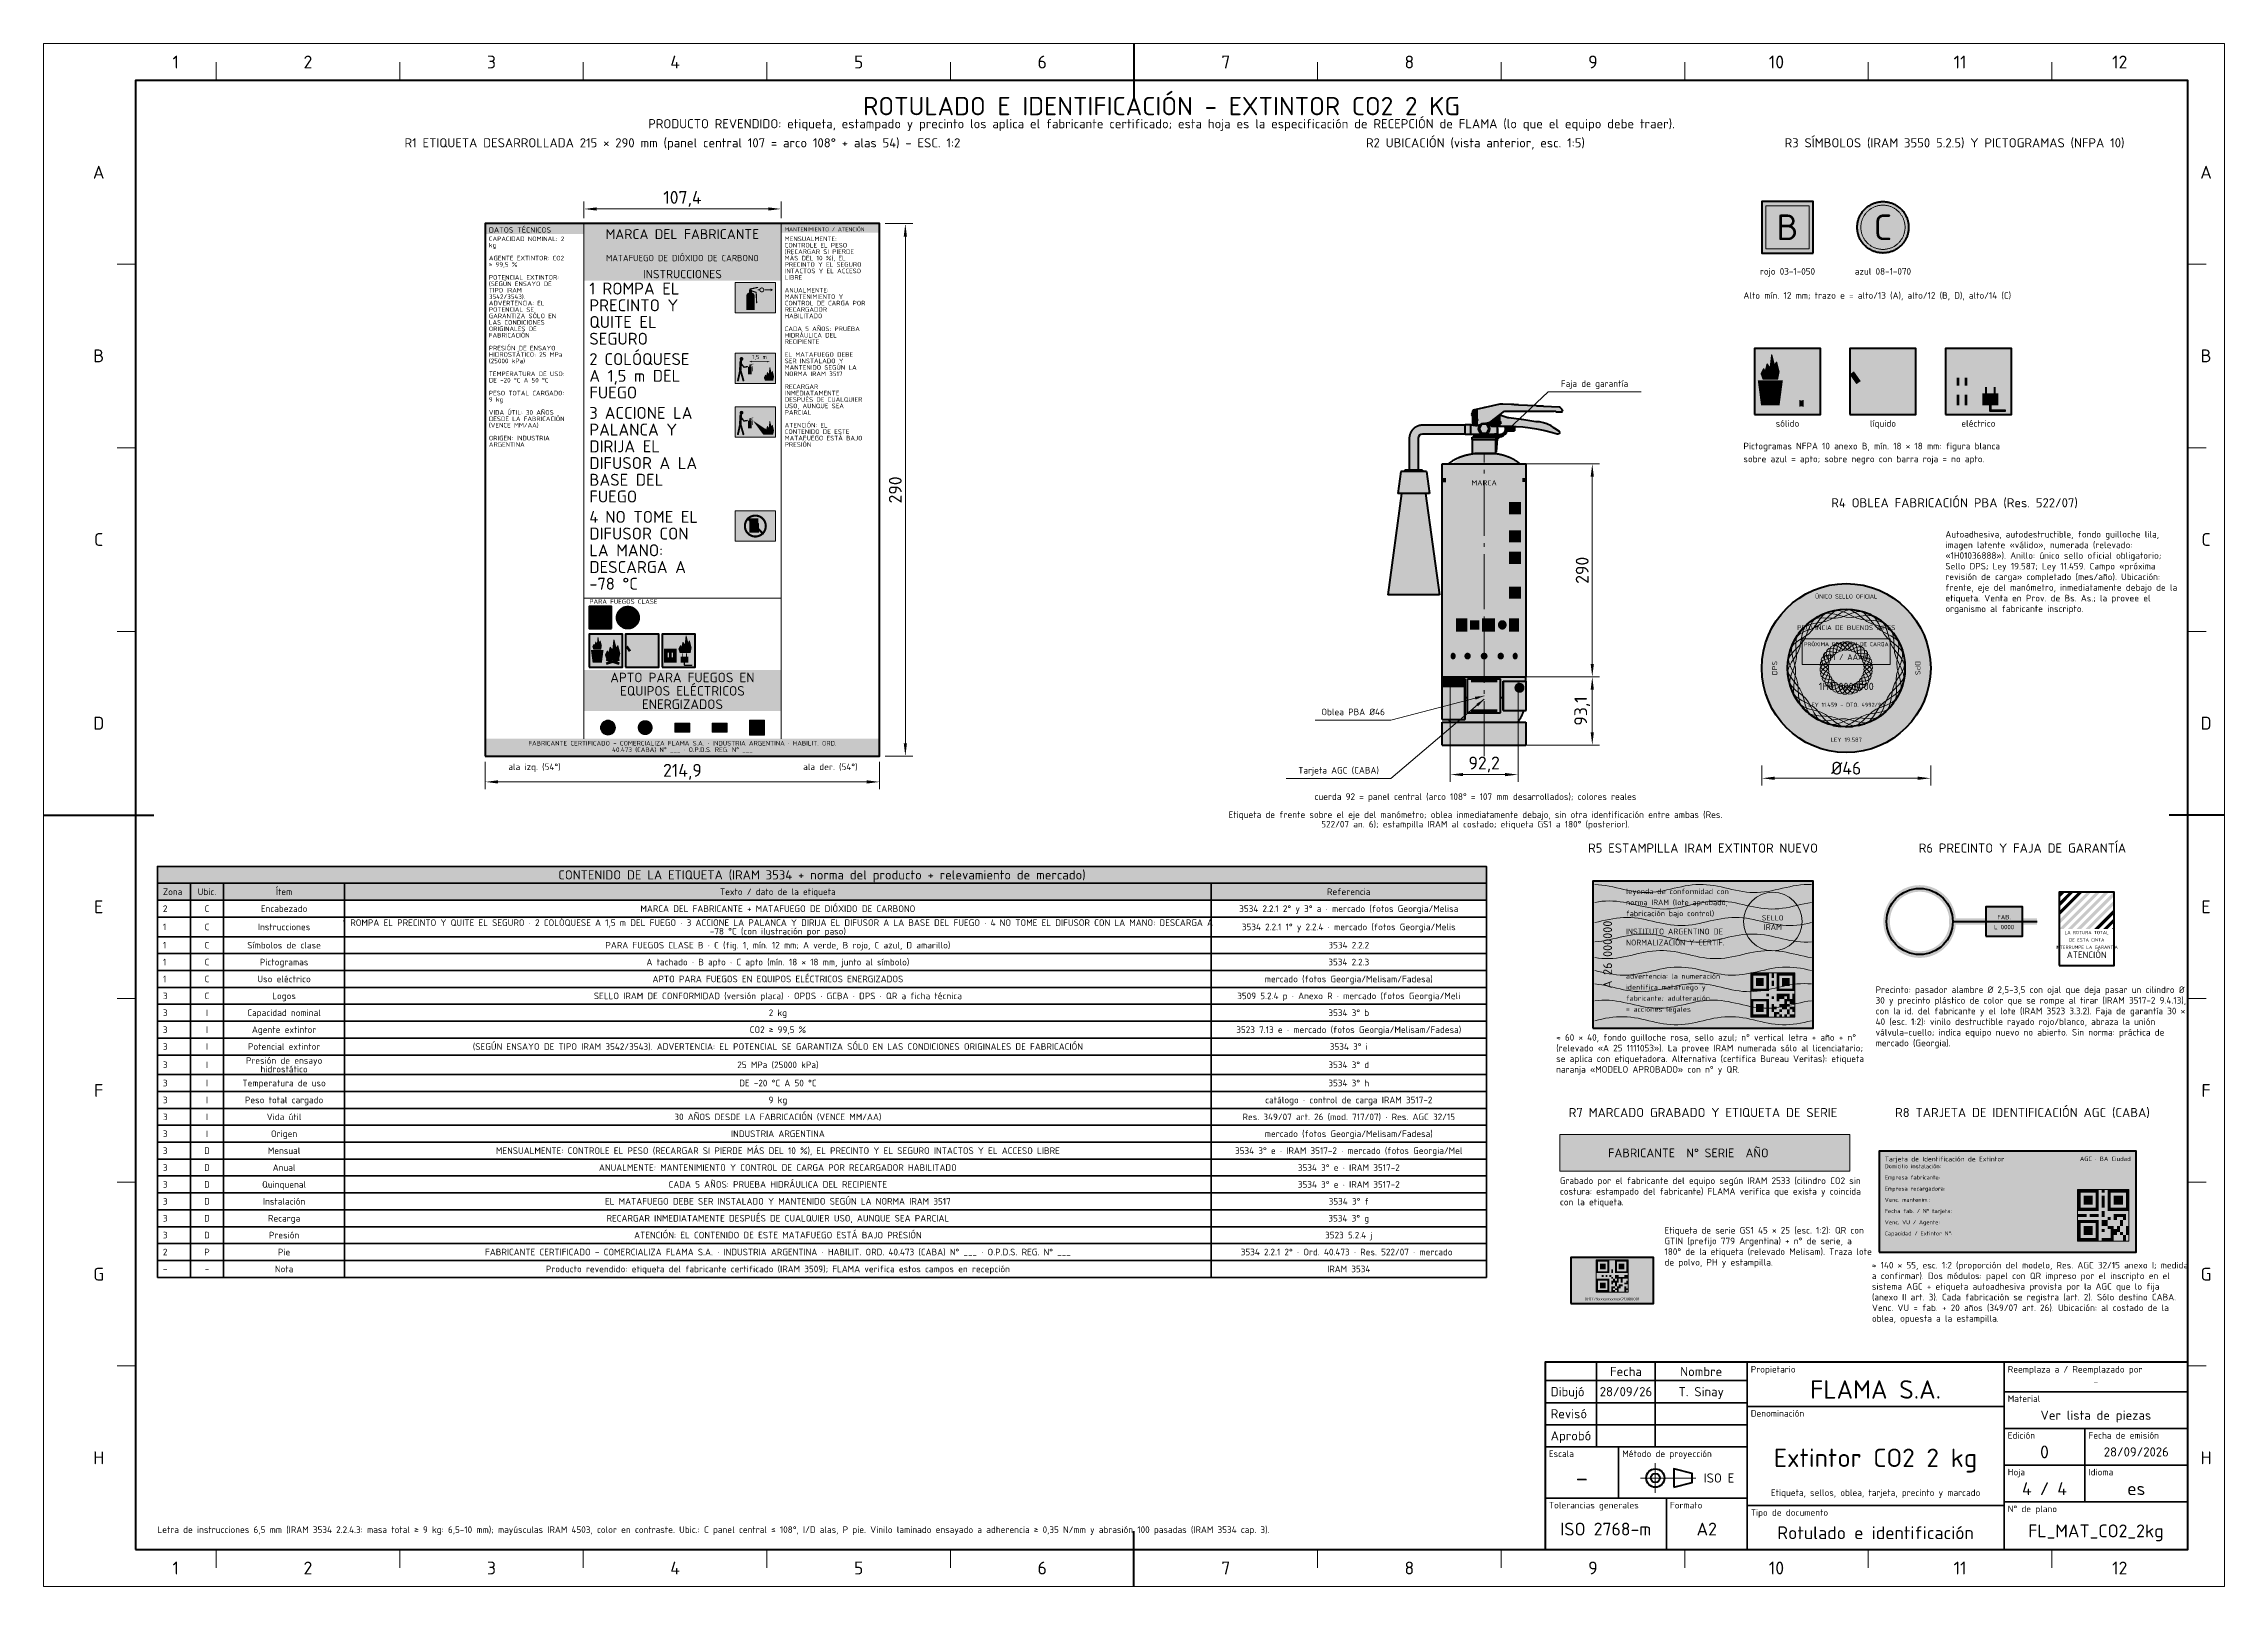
# Paper-space layout 'Hoja4_Rotulado' of a CAD drawing. Header units: millimetres. Extents: x 0 to 594, y 0 to 420.
# The model-space entities are those that its viewports show. They can reach past a viewport. Long polylines and large blocks are cut down to what shows.
import ezdxf
from ezdxf.enums import TextEntityAlignment as Align

# ---------------------------------------------------------------- set-up
doc = ezdxf.new("R2010")
doc.units = ezdxf.units.MM
doc.linetypes.add('IRAM-F-TRAZO-PUNTO', pattern=[20, 15, -2, 1, -2])
for name, color, linetype, lineweight in [('01-VISIBLE', 7, 'CONTINUOUS', 70), ('03-EJE', 1, 'IRAM-F-TRAZO-PUNTO', 18), ('04-COTA', 3, 'CONTINUOUS', 18), ('06-TEXTO', 7, 'CONTINUOUS', 25), ('07-RECUADRO', 7, 'CONTINUOUS', 70), ('08-FINA', 5, 'CONTINUOUS', 18), ('10-ROTULO', 7, 'CONTINUOUS', 35), ('11-TEXTO-ROTULO', 7, 'CONTINUOUS', 25), ('13-GRAFICA', 30, 'CONTINUOUS', 18)]:
    doc.layers.add(name, color=color, linetype=linetype, lineweight=lineweight)
doc.styles.add('ISO3098', font='isocpeur.ttf')
doc.dimstyles.new('FLAMA-IRAM', dxfattribs={"dimtxt": 3.5, "dimasz": 3.5, "dimexe": 2, "dimexo": 1.5, "dimgap": 1, "dimtad": 1, "dimdec": 1, "dimtxsty": 'ISO3098', "dimblk": 'IRAM_FLECHA', "dimblk1": 'IRAM_FLECHA', "dimblk2": 'IRAM_FLECHA', "dimcen": 2.5, "dimclrd": 256, "dimclre": 256, "dimclrt": 256, "dimazin": 3, "dimtfac": 1, "dimtmove": 0, "dimatfit": 3, "dimlwd": 18, "dimlwe": 18})

psp = doc.layouts.new('Hoja4_Rotulado')

msp = doc.modelspace()

# ---------------------------------------------------------------- texts
at = {"layer": '06-TEXTO', "style": 'ISO3098'}
for s, height, p in [('1', 3.5, (1824, 415)), ('2', 3.5, (1860, 415)), ('3', 3.5, (1910, 415)), ('4', 3.5, (1960, 415)), ('5', 3.5, (2010, 415)), ('6', 3.5, (2060, 415)), ('7', 3.5, (2110, 415)), ('8', 3.5, (2160, 415)), ('9', 3.5, (2210, 415)), ('10', 3.5, (2260, 415)), ('11', 3.5, (2310, 415)), ('12', 3.5, (2353.5, 415)), ('ROTULADO E IDENTIFICACIÓN - EXTINTOR CO2 2 KG', 5, (2092.5, 403)), ('PRODUCTO REVENDIDO: etiqueta, estampado y precinto los aplica el fabricante certificado; esta hoja es la especificación de RECEPCIÓN de FLAMA (lo que el equipo debe traer).', 2.5, (2092.5, 398.2)), ('R1 ETIQUETA DESARROLLADA 215 × 290 mm (panel central 107 = arco 108° + alas 54) - ESC. 1:2', 2.5, (1962, 393)), ('R2 UBICACIÓN (vista anterior, esc. 1:5)', 2.5, (2178, 393)), ('R3 SÍMBOLOS (IRAM 3550 5.2.5) Y PICTOGRAMAS (NFPA 10)', 2.5, (2308.5, 393)), ('A', 3.5, (1803, 385)), ('A', 3.5, (2377, 385)), ('rojo 03-1-050', 1.8, (2263, 358)), ('azul 08-1-070', 1.8, (2289, 358)), ('B', 3.5, (1803, 335)), ('B', 3.5, (2377, 335)), ('R4 OBLEA FABRICACIÓN PBA (Res. 522/07)', 2.5, (2308.5, 295)), ('C', 3.5, (1803, 285)), ('C', 3.5, (2377, 285)), ('D', 3.5, (1803, 235)), ('D', 3.5, (2377, 235)), ('cuerda 92 = panel central (arco 108° = 107 mm desarrollados); colores reales', 1.8, (2178, 215)), ('Etiqueta de frente sobre el eje del manómetro; oblea inmediatamente debajo, sin otra identificación entre ambas (Res.', 1.8, (2178, 210.1)), ('522/07 an. 6); estampilla IRAM al costado; etiqueta GS1 a 180° (posterior).', 1.8, (2178, 207.5)), ('R5 ESTAMPILLA IRAM EXTINTOR NUEVO', 2.5, (2240, 201)), ('R6 PRECINTO Y FAJA DE GARANTÍA', 2.5, (2327, 201)), ('Ítem', 1.8, (1853.5, 189.1)), ('E', 3.5, (1803, 185)), ('Ubic.', 1.8, (1832.5, 189.1)), ('C', 1.8, (1832.5, 184.5)), ('Encabezado', 1.8, (1853.5, 184.5)), ('MARCA DEL FABRICANTE + MATAFUEGO DE DIÓXIDO DE CARBONO', 1.8, (1988, 184.5)), ('Texto / dato de la etiqueta', 1.8, (1988, 189.1)), ('3534 2.2.1 2° y 3° a · mercado (fotos Georgia/Melisa', 1.8, (2143.5, 184.5)), ('Referencia', 1.8, (2143.5, 189.1)), ('E', 3.5, (2377, 185)), ('C', 1.8, (1832.5, 179.53)), ('Instrucciones', 1.8, (1853.5, 179.53)), ('1 ROMPA EL PRECINTO Y QUITE EL SEGURO · 2 COLÓQUESE A 1,5 m DEL FUEGO · 3 ACCIONE LA PALANCA Y DIRIJA EL DIFUSOR A LA BASE DEL FUEGO · 4 NO TOME EL DIFUSOR CON LA MANO: DESCARGA A', 1.8, (1988, 180.7)), ('-78 °C (con ilustración por paso)', 1.8, (1988, 178.36)), ('3534 2.2.1 1° y 2.2.4 · mercado (fotos Georgia/Melis', 1.8, (2143.5, 179.53)), ('C', 1.8, (1832.5, 174.56)), ('Símbolos de clase', 1.8, (1853.5, 174.56)), ('PARA FUEGOS CLASE B · C (fig. 1, mín. 12 mm; A verde, B rojo, C azul, D amarillo)', 1.8, (1988, 174.56)), ('3534 2.2.2', 1.8, (2143.5, 174.56)), ('C', 1.8, (1832.5, 169.96)), ('Pictogramas', 1.8, (1853.5, 169.96)), ('A tachado · B apto · C apto (mín. 18 × 18 mm, junto al símbolo)', 1.8, (1988, 169.96)), ('APTO PARA FUEGOS EN EQUIPOS ELÉCTRICOS ENERGIZADOS', 1.8, (1988, 165.36)), ('mercado (fotos Georgia/Melisam/Fadesa)', 1.8, (2143.5, 165.36)), ('3534 2.2.3', 1.8, (2143.5, 169.96)), ('C', 1.8, (1832.5, 165.36)), ('C', 1.8, (1832.5, 160.76)), ('Uso eléctrico', 1.8, (1853.5, 165.36)), ('Logos', 1.8, (1853.5, 160.76)), ('SELLO IRAM DE CONFORMIDAD (versión placa) · OPDS · GCBA · DPS · QR a ficha técnica', 1.8, (1988, 160.76)), ('3509 5.2.4 p · Anexo R · mercado (fotos Georgia/Meli', 1.8, (2143.5, 160.76)), ('I', 1.8, (1832.5, 156.16)), ('Capacidad nominal', 1.8, (1853.5, 156.16)), ('2 kg', 1.8, (1988, 156.16)), ('3534 3° b', 1.8, (2143.5, 156.16)), ('I', 1.8, (1832.5, 151.56)), ('Agente extintor', 1.8, (1853.5, 151.56)), ('CO2 ≥ 99,5 %', 1.8, (1988, 151.56)), ('3523 7.13 e · mercado (fotos Georgia/Melisam/Fadesa)', 1.8, (2143.5, 151.56)), ('I', 1.8, (1832.5, 146.96)), ('I', 1.8, (1832.5, 141.99)), ('Presión de ensayo', 1.8, (1853.5, 143.16)), ('Potencial extintor', 1.8, (1853.5, 146.96)), ('(SEGÚN ENSAYO DE TIPO IRAM 3542/3543). ADVERTENCIA: EL POTENCIAL SE GARANTIZA SÓLO EN LAS CONDICIONES ORIGINALES DE FABRICACIÓN', 1.8, (1988, 146.96)), ('25 MPa (25000 kPa)', 1.8, (1988, 141.99)), ('3534 3° d', 1.8, (2143.5, 141.99)), ('3534 3° i', 1.8, (2143.5, 146.96)), ('F', 3.5, (1803, 135)), ('I', 1.8, (1832.5, 137.02)), ('Temperatura de uso', 1.8, (1853.5, 137.02)), ('hidrostático', 1.8, (1853.5, 140.82)), ('DE -20 °C A 50 °C', 1.8, (1988, 137.02)), ('3534 3° h', 1.8, (2143.5, 137.02)), ('F', 3.5, (2377, 135)), ('I', 1.8, (1832.5, 132.42)), ('Peso total cargado', 1.8, (1853.5, 132.42)), ('9 kg', 1.8, (1988, 132.42)), ('catálogo · control de carga IRAM 3517-2', 1.8, (2143.5, 132.42)), ('R8 TARJETA DE IDENTIFICACIÓN AGC (CABA)', 2.5, (2327, 129)), ('I', 1.8, (1832.5, 127.82)), ('Vida útil', 1.8, (1853.5, 127.82)), ('30 AÑOS DESDE LA FABRICACIÓN (VENCE MM/AA)', 1.8, (1988, 127.82)), ('Res. 349/07 art. 26 (mod. 717/07) · Res. AGC 32/15', 1.8, (2143.5, 127.82)), ('R7 MARCADO GRABADO Y ETIQUETA DE SERIE', 2.5, (2240, 129)), ('D', 1.8, (1832.5, 118.62)), ('I', 1.8, (1832.5, 123.22)), ('Mensual', 1.8, (1853.5, 118.62)), ('Origen', 1.8, (1853.5, 123.22)), ('MENSUALMENTE: CONTROLE EL PESO (RECARGAR SI PIERDE MÁS DEL 10 %), EL PRECINTO Y EL SEGURO INTACTOS Y EL ACCESO LIBRE', 1.8, (1988, 118.62)), ('INDUSTRIA ARGENTINA', 1.8, (1988, 123.22)), ('3534 3° e · IRAM 3517-2 · mercado (fotos Georgia/Mel', 1.8, (2143.5, 118.62)), ('mercado (fotos Georgia/Melisam/Fadesa)', 1.8, (2143.5, 123.22)), ('D', 1.8, (1832.5, 114.02)), ('Anual', 1.8, (1853.5, 114.02)), ('ANUALMENTE: MANTENIMIENTO Y CONTROL DE CARGA POR RECARGADOR HABILITADO', 1.8, (1988, 114.02)), ('3534 3° e · IRAM 3517-2', 1.8, (2143.5, 114.02)), ('D', 1.8, (1832.5, 109.42)), ('Quinquenal', 1.8, (1853.5, 109.42)), ('CADA 5 AÑOS: PRUEBA HIDRÁULICA DEL RECIPIENTE', 1.8, (1988, 109.42)), ('3534 3° e · IRAM 3517-2', 1.8, (2143.5, 109.42)), ('D', 1.8, (1832.5, 104.82)), ('D', 1.8, (1832.5, 100.22)), ('Instalación', 1.8, (1853.5, 104.82)), ('Recarga', 1.8, (1853.5, 100.22)), ('EL MATAFUEGO DEBE SER INSTALADO Y MANTENIDO SEGÚN LA NORMA IRAM 3517', 1.8, (1988, 104.82)), ('RECARGAR INMEDIATAMENTE DESPUÉS DE CUALQUIER USO, AUNQUE SEA PARCIAL', 1.8, (1988, 100.22)), ('3534 3° g', 1.8, (2143.5, 100.22)), ('3534 3° f', 1.8, (2143.5, 104.82)), ('D', 1.8, (1832.5, 95.62)), ('Presión', 1.8, (1853.5, 95.62)), ('ATENCIÓN: EL CONTENIDO DE ESTE MATAFUEGO ESTÁ BAJO PRESIÓN', 1.8, (1988, 95.62)), ('3523 5.2.4 j', 1.8, (2143.5, 95.62)), ('P', 1.8, (1832.5, 91.02)), ('Pie', 1.8, (1853.5, 91.02)), ('FABRICANTE CERTIFICADO - COMERCIALIZA FLAMA S.A. · INDUSTRIA ARGENTINA · HABILIT. ORD. 40.473 (CABA) N° ___ · O.P.D.S. REG. N° ___', 1.8, (1988, 91.02)), ('3534 2.2.1 2° · Ord. 40.473 · Res. 522/07 · mercado ', 1.8, (2143.5, 91.02)), ('G', 3.5, (1803, 85)), ('-', 1.8, (1832.5, 86.42)), ('Nota', 1.8, (1853.5, 86.42)), ('Producto revendido: etiqueta del fabricante certificado (IRAM 3509); FLAMA verifica estos campos en recepción', 1.8, (1988, 86.42)), ('IRAM 3534', 1.8, (2143.5, 86.42)), ('G', 3.5, (2377, 85)), ('H', 3.5, (1803, 35)), ('H', 3.5, (2377, 35)), ('1', 3.5, (1824, 5)), ('2', 3.5, (1860, 5)), ('3', 3.5, (1910, 5)), ('4', 3.5, (1960, 5)), ('5', 3.5, (2010, 5)), ('6', 3.5, (2060, 5)), ('7', 3.5, (2110, 5)), ('8', 3.5, (2160, 5)), ('9', 3.5, (2210, 5)), ('10', 3.5, (2260, 5)), ('11', 3.5, (2310, 5)), ('12', 3.5, (2353.5, 5))]:
    msp.add_text(s, height=height, dxfattribs=at).set_placement(p, align=Align.MIDDLE_CENTER)
for s, p in [('Alto mín. 12 mm; trazo e = alto/13 (A), alto/12 (B, D), alto/14 (C)', (2251, 350)), ('Pictogramas NFPA 10 anexo B, mín. 18 × 18 mm: figura blanca', (2251, 309)), ('sobre azul = apto; sobre negro con barra roja = no apto.', (2251, 305.5)), ('Autoadhesiva, autodestructible, fondo guilloche lila,', (2306, 285)), ('«1H01036888»). Anillo: único sello oficial obligatorio;', (2306, 279.2)), ('imagen latente «válido», numerada (relevado:', (2306, 282.1)), ('Sello DPS; Ley 19.587; Ley 11.459. Campo «próxima', (2306, 276.3)), ('revisión de carga» completado (mes/año). Ubicación:', (2306, 273.4)), ('etiqueta. Venta en Prov. de Bs. As.; la provee el', (2306, 267.6)), ('frente, eje del manómetro, inmediatamente debajo de la', (2306, 270.5)), ('organismo al fabricante inscripto.', (2306, 264.7)), ('30 y precinto plástico de color que se rompe al tirar (IRAM 3517-2 9.4.13),', (2287, 158.1)), ('Precinto: pasador alambre Ø 2,5-3,5 con ojal que deja pasar un cilindro Ø', (2287, 161)), ('40 (esc. 1:2): vinilo destructible rayado rojo/blanco, abraza la unión', (2287, 152.3)), ('con la id. del fabricante y el lote (IRAM 3523 3.3.2). Faja de garantía 30 ×', (2287, 155.2)), ('≈ 60 × 40, fondo guilloche rosa, sello azul; n° vertical letra + año + n°', (2200, 148)), ('válvula-cuello; indica equipo nuevo no abierto. Sin norma: práctica de', (2287, 149.4)), ('mercado (Georgia).', (2287, 146.5)), ('se aplica con etiquetadora. Alternativa (certifica Bureau Veritas): etiqueta', (2200, 142.2)), ('(relevado «A 25 1111053»). La provee IRAM numerada sólo al licenciatario;', (2200, 145.1)), ('naranja «MODELO APROBADO» con n° y QR.', (2200, 139.3)), ('costura: estampado del fabricante) FLAMA verifica que exista y coincida', (2201, 106.1)), ('Grabado por el fabricante del equipo según IRAM 2533 (cilindro CO2 sin', (2201, 109)), ('con la etiqueta.', (2201, 103.2)), ('Etiqueta de serie GS1 45 × 25 (esc. 1:2): QR con', (2229.5, 95.5)), ('GTIN (prefijo 779 Argentina) + n° de serie, a', (2229.5, 92.6)), ('180° de la etiqueta (relevado Melisam). Traza lote', (2229.5, 89.7)), ('de polvo, PH y estampilla.', (2229.5, 86.8)), ('≈ 140 × 55, esc. 1:2 (proporción del modelo, Res. AGC 32/15 anexo I; medida', (2286, 86)), ('a confirmar). Dos módulos: papel con QR impreso por el inscripto en el', (2286, 83.1)), ('sistema AGC + etiqueta autoadhesiva provista por la AGC que lo fija', (2286, 80.2)), ('(anexo II art. 3). Cada fabricación se registra (art. 2). Sólo destino CABA.', (2286, 77.3)), ('Venc. VU = fab. + 20 años (349/07 art. 26). Ubicación: al costado de la', (2286, 74.4)), ('oblea, opuesta a la estampilla.', (2286, 71.5)), ('Letra de instrucciones 6,5 mm (IRAM 3534 2.2.4.3: masa total ≥ 9 kg: 6,5-10 mm); mayúsculas IRAM 4503, color en contraste. Ubic.: C panel central ≤ 108°, I/D alas, P pie. Vinilo laminado ensayado a adherencia ≥ 0,35 N/mm y abrasión 100 pasadas (IRAM 3534 cap. 3).', (1819, 14))]:
    msp.add_text(s, height=1.8, dxfattribs=at).set_placement(p, align=Align.BOTTOM_LEFT)
for s, p in [('Faja de garantía', (2210.445, 326.007)), ('Oblea PBA Ø46', (2144.677, 236.628)), ('Tarjeta AGC (CABA)', (2140.717, 220.741))]:
    msp.add_text(s, height=1.8, dxfattribs=at).set_placement(p, align=Align.BOTTOM_CENTER)
for s, p in [('sólido', (2263, 317.5)), ('líquido', (2289, 317.5)), ('eléctrico', (2315, 317.5))]:
    msp.add_text(s, height=1.8, dxfattribs=at).set_placement(p, align=Align.TOP_CENTER)
at = {"layer": '06-TEXTO', "true_color": 0xffffff, "style": 'ISO3098'}
msp.add_text('CONTENIDO DE LA ETIQUETA (IRAM 3534 + norma del producto + relevamiento de mercado)', height=2.5, dxfattribs=at).set_placement((2000, 193.7), align=Align.MIDDLE_CENTER)
at = {"layer": '06-TEXTO', "style": 'ISO3098'}
for s, p in [('Zona', (1820.5, 189.1)), ('2', (1820.5, 184.5)), ('1', (1820.5, 179.53)), ('1', (1820.5, 174.56)), ('1', (1820.5, 169.96)), ('1', (1820.5, 165.36)), ('3', (1820.5, 160.76)), ('3', (1820.5, 156.16)), ('3', (1820.5, 151.56)), ('3', (1820.5, 146.96)), ('3', (1820.5, 141.99)), ('3', (1820.5, 137.02)), ('3', (1820.5, 132.42)), ('3', (1820.5, 127.82)), ('3', (1820.5, 123.22)), ('3', (1820.5, 118.62)), ('3', (1820.5, 114.02)), ('3', (1820.5, 109.42)), ('3', (1820.5, 104.82)), ('3', (1820.5, 100.22)), ('3', (1820.5, 95.62)), ('2', (1820.5, 91.02)), ('-', (1820.5, 86.42))]:
    msp.add_text(s, height=1.8, dxfattribs=at).set_placement(p, align=Align.MIDDLE_LEFT)
at = {"layer": '08-FINA', "style": 'ISO3098'}
for s, p in [('ala izq. (54°)', (1921.709, 224.011)), ('ala der. (54°)', (2002.291, 224.011))]:
    msp.add_text(s, height=1.8, dxfattribs=at).set_placement(p, align=Align.TOP_CENTER)
at = {"layer": '11-TEXTO-ROTULO', "style": 'ISO3098'}
for s, height, p in [('Fecha', 2.5, (2219, 58.5)), ('Nombre', 2.5, (2239.5, 58.5)), ('28/09/26', 2.5, (2219, 53)), ('T. Sinay', 2.5, (2239.5, 53)), ('FLAMA S.A.', 5, (2287, 53.6)), ('-', 1.8, (2347, 55.6)), ('Ver lista de piezas', 2.5, (2347, 46.6)), ('Extintor CO2 2 kg', 5, (2287, 35)), ('0', 3.5, (2333, 36.6)), ('28/09/2026', 2.5, (2358, 36.6)), ('-', 5, (2207, 29.6)), ('Etiqueta, sellos, oblea, tarjeta, precinto y marcado', 1.8, (2287, 25.5)), ('4 / 4', 3.5, (2333, 26.6)), ('es', 3.5, (2358, 26.6)), ('ISO 2768-m', 3.5, (2213.5, 15.6)), ('A2', 3.5, (2241, 15.6)), ('Rotulado e identificación', 3.5, (2287, 14.6)), ('FL_MAT_CO2_2kg', 3.5, (2347, 15.1))]:
    msp.add_text(s, height=height, dxfattribs=at).set_placement(p, align=Align.MIDDLE_CENTER)
for s, p in [('Propietario', (2253, 60)), ('Reemplaza a / Reemplazado por', (2323, 60)), ('Denominación', (2253, 48)), ('Material', (2323, 52)), ('Edición', (2323, 42)), ('Fecha de emisión', (2345, 42)), ('Escala', (2198, 37)), ('Método de proyección', (2218, 37)), ('Hoja', (2323, 32)), ('Idioma', (2345, 32)), ('Tolerancias generales', (2198, 23)), ('Formato', (2231, 23)), ('Tipo de documento', (2253, 21)), ('N° de plano', (2323, 22))]:
    msp.add_text(s, height=1.8, dxfattribs=at).set_placement(p, align=Align.TOP_LEFT)
for s, p in [('Dibujó', (2198.5, 53)), ('Revisó', (2198.5, 47)), ('Aprobó', (2198.5, 41))]:
    msp.add_text(s, height=2.5, dxfattribs=at).set_placement(p, align=Align.MIDDLE_LEFT)
msp.add_text('ISO E', height=2.5, dxfattribs=at).set_placement((2248.5, 29.5), align=Align.MIDDLE_RIGHT)
at = {"layer": '13-GRAFICA', "true_color": 0xffffff, "style": 'ISO3098'}
for s, height, p in [('DATOS TÉCNICOS', 1.4375, (1909.279, 369.989)), ('MANTENIMIENTO / ATENCIÓN', 1.09038, (1989.861, 369.989))]:
    msp.add_text(s, height=height, dxfattribs=at).set_placement(p, align=Align.TOP_LEFT)
for s, height, p in [('MARCA DEL FABRICANTE', 2.7, (1962, 369.489)), ('MATAFUEGO DE DIÓXIDO DE CARBONO', 1.72228, (1962, 362.489)), ('MARCA', 1.44, (2180.373, 301.146)), ('APTO PARA FUEGOS EN', 2.6, (1962, 248.738)), ('EQUIPOS ELÉCTRICOS', 2.6, (1962, 245.098)), ('ENERGIZADOS', 2.6, (1962, 241.458)), ('FABRICANTE CERTIFICADO - COMERCIALIZA FLAMA S.A. · INDUSTRIA ARGENTINA · HABILIT. ORD.', 1.25, (1962, 230.161)), ('40.473 (CABA) N° ___ · O.P.D.S. REG. N° ___', 1.25, (1962, 228.411))]:
    msp.add_text(s, height=height, dxfattribs=at).set_placement(p, align=Align.TOP_CENTER)
for s, height, p in [('B', 7, (2263, 370)), ('C', 7, (2289, 370)), ('ÚNICO SELLO OFICIAL', 1.15, (2279, 269.5)), ('B', 3, (1939.639, 263.738)), ('C', 3, (1947.139, 263.738)), ('IRAM', 0.9738, (1941.712, 233.789)), ('OPDS', 0.8927, (1951.856, 233.789)), ('DPS', 0.8927, (1972.144, 233.789)), ('LEY 19.587', 1.15, (2279, 230.5)), ('SELLO', 1.4, (2259, 182)), ('IRAM', 1.6, (2259, 179.5))]:
    msp.add_text(s, height=height, dxfattribs=at).set_placement(p, align=Align.MIDDLE_CENTER)
at = {"layer": '13-GRAFICA', "true_color": 0x191919, "style": 'ISO3098'}
for s, height, p in [('CAPACIDAD NOMINAL: 2', 1.25, (1909.279, 367.489)), ('kg', 1.25, (1909.279, 365.739)), ('(RECARGAR SI PIERDE', 1.25, (1989.861, 363.989)), ('MENSUALMENTE:', 1.25, (1989.861, 367.489)), ('CONTROLE EL PESO', 1.25, (1989.861, 365.739)), ('MÁS DEL 10 %), EL', 1.25, (1989.861, 362.239)), ('AGENTE EXTINTOR: CO2', 1.25, (1909.279, 362.239)), ('≥ 99,5 %', 1.25, (1909.279, 360.489)), ('POTENCIAL EXTINTOR:', 1.25, (1909.279, 356.989)), ('PRECINTO Y EL SEGURO', 1.25, (1989.861, 360.489)), ('INTACTOS Y EL ACCESO', 1.25, (1989.861, 358.739)), ('LIBRE', 1.25, (1989.861, 356.989)), ('TIPO IRAM', 1.25, (1909.279, 353.489)), ('3542/3543).', 1.25, (1909.279, 351.739)), ('(SEGÚN ENSAYO DE', 1.25, (1909.279, 355.239)), ('ROMPA EL', 3.25, (1940.198, 354.938)), ('ANUALMENTE:', 1.25, (1989.861, 353.489)), ('MANTENIMIENTO Y', 1.25, (1989.861, 351.739)), ('ADVERTENCIA: EL', 1.25, (1909.279, 349.989)), ('POTENCIAL SE', 1.25, (1909.279, 348.239)), ('GARANTIZA SÓLO EN', 1.25, (1909.279, 346.489)), ('LAS CONDICIONES', 1.25, (1909.279, 344.739)), ('PRECINTO Y', 3.25, (1936.639, 350.388)), ('QUITE EL', 3.25, (1936.639, 345.838)), ('CONTROL DE CARGA POR', 1.25, (1989.861, 349.989)), ('RECARGADOR', 1.25, (1989.861, 348.239)), ('HABILITADO', 1.25, (1989.861, 346.489)), ('ORIGINALES DE', 1.25, (1909.279, 342.989)), ('FABRICACIÓN', 1.25, (1909.279, 341.239)), ('SEGURO', 3.25, (1936.639, 341.288)), ('CADA 5 AÑOS: PRUEBA', 1.25, (1989.861, 342.989)), ('HIDRÁULICA DEL', 1.25, (1989.861, 341.239)), ('RECIPIENTE', 1.25, (1989.861, 339.489)), ('(25000 kPa)', 1.25, (1909.279, 334.239)), ('PRESIÓN DE ENSAYO', 1.25, (1909.279, 337.739)), ('HIDROSTÁTICO: 25 MPa', 1.25, (1909.279, 335.989)), ('COLÓQUESE', 3.25, (1940.769, 335.738)), ('SER INSTALADO Y', 1.25, (1989.861, 334.239)), ('EL MATAFUEGO DEBE', 1.25, (1989.861, 335.989)), ('MANTENIDO SEGÚN LA', 1.25, (1989.861, 332.489)), ('TEMPERATURA DE USO:', 1.25, (1909.279, 330.739)), ('DE -20 °C A 50 °C', 1.25, (1909.279, 328.989)), ('A 1,5\xa0m DEL', 3.25, (1936.639, 331.188)), ('NORMA IRAM 3517', 1.25, (1989.861, 330.739)), ('RECARGAR', 1.25, (1989.861, 327.239)), ('9 kg', 1.25, (1909.279, 323.739)), ('PESO TOTAL CARGADO:', 1.25, (1909.279, 325.489)), ('FUEGO', 3.25, (1936.639, 326.638)), ('ACCIONE LA', 3.25, (1940.834, 321.088)), ('INMEDIATAMENTE', 1.25, (1989.861, 325.489)), ('DESPUÉS DE CUALQUIER', 1.25, (1989.861, 323.739)), ('USO, AUNQUE SEA', 1.25, (1989.861, 321.989)), ('VIDA ÚTIL: 30 AÑOS', 1.25, (1909.279, 320.239)), ('(VENCE MM/AA)', 1.25, (1909.279, 316.739)), ('DESDE LA FABRICACIÓN', 1.25, (1909.279, 318.489)), ('PALANCA Y', 3.25, (1936.639, 316.538)), ('ATENCIÓN: EL', 1.25, (1989.861, 316.739)), ('PARCIAL', 1.25, (1989.861, 320.239)), ('CONTENIDO DE ESTE', 1.25, (1989.861, 314.989)), ('ARGENTINA', 1.25, (1909.279, 311.489)), ('ORIGEN: INDUSTRIA', 1.25, (1909.279, 313.239)), ('DIRIJA EL', 3.25, (1936.639, 311.988)), ('MATAFUEGO ESTÁ BAJO', 1.25, (1989.861, 313.239)), ('PRESIÓN', 1.25, (1989.861, 311.489)), ('DIFUSOR A LA', 3.25, (1936.639, 307.438)), ('BASE DEL', 3.25, (1936.639, 302.888)), ('FUEGO', 3.25, (1936.639, 298.338)), ('NO TOME EL', 3.25, (1940.984, 292.788)), ('DIFUSOR CON', 3.25, (1936.639, 288.238)), ('LA MANO:', 3.25, (1936.639, 283.688)), ('-78 °C', 3.25, (1936.639, 274.588)), ('DESCARGA A', 3.25, (1936.639, 279.138)), ('PARA FUEGOS CLASE', 1.25, (1936.639, 268.738))]:
    msp.add_text(s, height=height, dxfattribs=at).set_placement(p, align=Align.TOP_LEFT)
for s, height, p in [('INSTRUCCIONES', 2.275, (1962, 357.258)), ('GCBA', 0.8927, (1962, 233.789)), ('LA ROTURA TOTAL', 0.9, (2344.5, 178)), ('INTERRUMPE LA GARANTÍA', 0.9, (2344.5, 174)), ('DE ESTA CINTA', 0.9, (2344.5, 176))]:
    msp.add_text(s, height=height, dxfattribs=at).set_placement(p, align=Align.MIDDLE_CENTER)
at = {"layer": '13-GRAFICA', "true_color": 0xc81e2d, "style": 'ISO3098'}
for s, p in [('1', (1936.639, 354.938)), ('2', (1936.639, 335.738)), ('3', (1936.639, 321.088)), ('4', (1936.639, 292.788))]:
    msp.add_text(s, height=3.25, dxfattribs=at).set_placement(p, align=Align.TOP_LEFT)
at = {"layer": '13-GRAFICA', "style": 'ISO3098'}
for s, height, p in [('1,5 m', 1.155, (1982.988, 333.758)), ('(01)779xxxxxxxxxx(21)000001', 0.8, (2215.25, 77.6))]:
    msp.add_text(s, height=height, dxfattribs=at).set_placement(p, align=Align.BOTTOM_CENTER)
for s, height, p in [('PROVINCIA DE BUENOS AIRES', 1.3, (2279, 261)), ('PRÓXIMA REVISIÓN DE CARGA', 1.1, (2279, 256.5)), ('MM / AAAA', 1.6, (2279, 253)), ('LEY 11.459 - DTO. 4992/90', 1.1, (2279, 240)), ('L 0000', 1.2, (2322, 179.5)), ('FAB.', 1.2, (2322, 182.2))]:
    msp.add_text(s, height=height, dxfattribs=at).set_placement(p, align=Align.MIDDLE_CENTER)
at = {"layer": '13-GRAFICA', "true_color": 0xffffff, "style": 'ISO3098'}
for rotation, p in [(90, (2259.5, 250)), (-90, (2298.5, 250))]:
    msp.add_text('DPS', height=1.4, rotation=rotation, dxfattribs=at).set_placement(p, align=Align.MIDDLE_CENTER)
at = {"layer": '13-GRAFICA', "true_color": 0xc81e2d, "style": 'ISO3098'}
msp.add_text('1H0 0000000', height=2, dxfattribs=at).set_placement((2279, 245), align=Align.MIDDLE_CENTER)
at = {"layer": '13-GRAFICA', "style": 'ISO3098'}
for s, height, p in [('norma IRAM (lote aprobado,', 1.5, (2219, 185)), ('leyenda de conformidad con', 1.5, (2219, 188)), ('fabricación bajo control)', 1.5, (2219, 182)), ('advertencia: la numeración', 1.4, (2219, 165)), ('identifica matafuego y', 1.4, (2219, 162)), ('fabricante; adulteración', 1.4, (2219, 159)), ('= acciones legales', 1.4, (2219, 156)), ('Domicilio instalación:', 1.1, (2289.5, 113.5)), ('Empresa fabricante:', 1.1, (2289.5, 110.45)), ('Empresa recargadora:', 1.1, (2289.5, 107.4)), ('Venc. mantenim.:', 1.1, (2289.5, 104.35)), ('Fecha fab. / N° tarjeta:', 1.1, (2289.5, 101.3)), ('Venc. VU / Agente:', 1.1, (2289.5, 98.25)), ('Capacidad / Extintor N°:', 1.1, (2289.5, 95.2))]:
    msp.add_text(s, height=height, dxfattribs=at).set_placement(p, align=Align.BOTTOM_LEFT)
at = {"layer": '13-GRAFICA', "true_color": 0xc81e2d, "style": 'ISO3098'}
msp.add_text('A 26 000000', height=2.4, rotation=90, dxfattribs=at).set_placement((2214, 172), align=Align.MIDDLE_CENTER)
at = {"layer": '13-GRAFICA', "true_color": 0x005eaa, "style": 'ISO3098'}
for s, p in [('INSTITUTO ARGENTINO DE', (2219, 177)), ('NORMALIZACIÓN Y CERTIF.', (2219, 174))]:
    msp.add_text(s, height=1.6, dxfattribs=at).set_placement(p, align=Align.BOTTOM_LEFT)
at = {"layer": '13-GRAFICA', "true_color": 0xc81e2d, "style": 'ISO3098'}
msp.add_text('ATENCIÓN', height=1.8, dxfattribs=at).set_placement((2344.5, 170.5), align=Align.BOTTOM_CENTER)
at = {"layer": '13-GRAFICA', "true_color": 0x5a0a0f, "style": 'ISO3098'}
msp.add_text('FABRICANTE  N° SERIE  AÑO', height=2.4, dxfattribs=at).set_placement((2236, 118), align=Align.MIDDLE_CENTER)
at = {"layer": '13-GRAFICA', "style": 'ISO3098'}
msp.add_text('Tarjeta de Identificación de Extintor', height=1.3, dxfattribs=at).set_placement((2289.5, 117), align=Align.TOP_LEFT)
at = {"layer": '13-GRAFICA', "true_color": 0x191919, "style": 'ISO3098'}
msp.add_text('AGC · BA Ciudad', height=1.2, dxfattribs=at).set_placement((2356.5, 117), align=Align.TOP_RIGHT)

# ---------------------------------------------------------------- blocks, each defined once
blk = doc.blocks.new('IRAM_FLECHA')
blk.add_solid([(0, 0), (-1, 0.125), (-1, -0.125)])

# ---------------------------------------------------------------- dimensions: what is measured, and where the dimension line sits
at = {"layer": '04-COTA'}
for base, p1, p2, override in [((1935.139, 374.989), (1935.139, 370.989), (1988.861, 370.989), {"dimlfac": 2}), ((2171.15, 221), (2171.15, 247.628), (2189.596, 247.628), {"dimlfac": 5}), ((1908.279, 219.011), (1908.279, 226.011), (2015.721, 226.011), {"dimlfac": 2}), ((2256, 220), (2256, 225), (2302, 225), {"dimlfac": 1, "dimpost": '%%c<>'})]:
    msp.add_linear_dim(base=base, p1=p1, p2=p2, dimstyle='FLAMA-IRAM', override=override, dxfattribs=at).render()
for base, p1, p2, override in [((2022.721, 226.011), (2015.721, 226.011), (2015.721, 370.989), {"dimlfac": 2}), ((2209.827, 247.628), (2189.596, 247.628), (2189.596, 305.619), {"dimlfac": 5}), ((2209.827, 229), (2189.596, 229), (2189.596, 247.628), {"dimlfac": 5})]:
    msp.add_linear_dim(base=base, p1=p1, p2=p2, angle=90, dimstyle='FLAMA-IRAM', override=override, dxfattribs=at).render()

# ---------------------------------------------------------------- hatches: boundary and pattern name
at = {"layer": '08-FINA'}
h = msp.add_hatch(color=7, dxfattribs=at)
h.dxf.hatch_style = 1
h.paths.add_polyline_path([(2183.799, 312.025), (2185.892, 313.45), (2185.343, 314.032)])
h = msp.add_hatch(color=7, dxfattribs=at)
h.dxf.hatch_style = 1
h.paths.add_polyline_path([(2180.373, 242.428), (2177.853, 242.186), (2178.054, 241.412)])
h = msp.add_hatch(color=7, dxfattribs=at)
h.dxf.hatch_style = 1
h.paths.add_polyline_path([(2180.373, 241.528), (2178.209, 240.214), (2178.727, 239.604)])
at = {"layer": '13-GRAFICA', "true_color": 0xc81e2d}
h = msp.add_hatch(color=7, dxfattribs=at)
h.dxf.hatch_style = 1
h.paths.add_polyline_path([(2270, 363), (2270, 377), (2256, 377), (2256, 363)])
at = {"layer": '13-GRAFICA', "true_color": 0x005eaa}
h = msp.add_hatch(color=7, dxfattribs=at)
h.dxf.hatch_style = 1
h.paths.add_polyline_path([(2296, 370), (2295.996, 369.771), (2295.985, 369.542), (2295.966, 369.314), (2295.94, 369.086), (2295.907, 368.86), (2295.865, 368.634), (2295.817, 368.41), (2295.761, 368.188), (2295.699, 367.968), (2295.629, 367.75), (2295.551, 367.534), (2295.467, 367.321), (2295.376, 367.111), (2295.278, 366.904), (2295.173, 366.7), (2295.062, 366.5), (2294.944, 366.304), (2294.82, 366.111), (2294.69, 365.923), (2294.553, 365.739), (2294.411, 365.559), (2294.263, 365.385), (2294.109, 365.215), (2293.95, 365.05), (2293.785, 364.891), (2293.615, 364.737), (2293.441, 364.589), (2293.261, 364.447), (2293.077, 364.31), (2292.889, 364.18), (2292.696, 364.056), (2292.5, 363.938), (2292.3, 363.827), (2292.096, 363.722), (2291.889, 363.624), (2291.679, 363.533), (2291.466, 363.449), (2291.25, 363.371), (2291.032, 363.301), (2290.812, 363.239), (2290.59, 363.183), (2290.366, 363.135), (2290.14, 363.093), (2289.914, 363.06), (2289.686, 363.034), (2289.458, 363.015), (2289.229, 363.004), (2289, 363), (2288.771, 363.004), (2288.542, 363.015), (2288.314, 363.034), (2288.086, 363.06), (2287.86, 363.093), (2287.634, 363.135), (2287.41, 363.183), (2287.188, 363.239), (2286.968, 363.301), (2286.75, 363.371), (2286.534, 363.449), (2286.321, 363.533), (2286.111, 363.624), (2285.904, 363.722), (2285.7, 363.827), (2285.5, 363.938), (2285.304, 364.056), (2285.111, 364.18), (2284.923, 364.31), (2284.739, 364.447), (2284.559, 364.589), (2284.385, 364.737), (2284.215, 364.891), (2284.05, 365.05), (2283.891, 365.215), (2283.737, 365.385), (2283.589, 365.559), (2283.447, 365.739), (2283.31, 365.923), (2283.18, 366.111), (2283.056, 366.304), (2282.938, 366.5), (2282.827, 366.7), (2282.722, 366.904), (2282.624, 367.111), (2282.533, 367.321), (2282.449, 367.534), (2282.371, 367.75), (2282.301, 367.968), (2282.239, 368.188), (2282.183, 368.41), (2282.135, 368.634), (2282.093, 368.86), (2282.06, 369.086), (2282.034, 369.314), (2282.015, 369.542), (2282.004, 369.771), (2282, 370), (2282.004, 370.229), (2282.015, 370.458), (2282.034, 370.686), (2282.06, 370.914), (2282.093, 371.14), (2282.135, 371.366), (2282.183, 371.59), (2282.239, 371.812), (2282.301, 372.032), (2282.371, 372.25), (2282.449, 372.466), (2282.533, 372.679), (2282.624, 372.889), (2282.722, 373.096), (2282.827, 373.3), (2282.938, 373.5), (2283.056, 373.696), (2283.18, 373.889), (2283.31, 374.077), (2283.447, 374.261), (2283.589, 374.441), (2283.737, 374.615), (2283.891, 374.785), (2284.05, 374.95), (2284.215, 375.109), (2284.385, 375.263), (2284.559, 375.411), (2284.739, 375.553), (2284.923, 375.69), (2285.111, 375.82), (2285.304, 375.944), (2285.5, 376.062), (2285.7, 376.173), (2285.904, 376.278), (2286.111, 376.376), (2286.321, 376.467), (2286.534, 376.551), (2286.75, 376.629), (2286.968, 376.699), (2287.188, 376.761), (2287.41, 376.817), (2287.634, 376.865), (2287.86, 376.907), (2288.086, 376.94), (2288.314, 376.966), (2288.542, 376.985), (2288.771, 376.996), (2289, 377), (2289.229, 376.996), (2289.458, 376.985), (2289.686, 376.966), (2289.914, 376.94), (2290.14, 376.907), (2290.366, 376.865), (2290.59, 376.817), (2290.812, 376.761), (2291.032, 376.699), (2291.25, 376.629), (2291.466, 376.551), (2291.679, 376.467), (2291.889, 376.376), (2292.096, 376.278), (2292.3, 376.173), (2292.5, 376.062), (2292.696, 375.944), (2292.889, 375.82), (2293.077, 375.69), (2293.261, 375.553), (2293.441, 375.411), (2293.615, 375.263), (2293.785, 375.109), (2293.95, 374.95), (2294.109, 374.785), (2294.263, 374.615), (2294.411, 374.441), (2294.553, 374.261), (2294.69, 374.077), (2294.82, 373.889), (2294.944, 373.696), (2295.062, 373.5), (2295.173, 373.3), (2295.278, 373.096), (2295.376, 372.889), (2295.467, 372.679), (2295.551, 372.466), (2295.629, 372.25), (2295.699, 372.032), (2295.761, 371.812), (2295.817, 371.59), (2295.865, 371.366), (2295.907, 371.14), (2295.94, 370.914), (2295.966, 370.686), (2295.985, 370.458), (2295.996, 370.229)])
at = {"layer": '13-GRAFICA', "true_color": 0x191919}
h = msp.add_hatch(color=7, dxfattribs=at)
h.dxf.hatch_style = 1
h.paths.add_polyline_path([(1935.139, 368.152), (1935.139, 370.989), (1908.279, 370.989), (1908.279, 368.152)])
h = msp.add_hatch(color=7, dxfattribs=at)
h.dxf.hatch_style = 1
h.paths.add_polyline_path([(1988.861, 359.078), (1988.861, 370.989), (1935.139, 370.989), (1935.139, 359.078)])
h = msp.add_hatch(color=7, dxfattribs=at)
h.dxf.hatch_style = 1
h.paths.add_polyline_path([(2015.721, 368.499), (2015.721, 370.989), (1988.861, 370.989), (1988.861, 368.499)])
at = {"layer": '13-GRAFICA', "true_color": 0xffd200}
h = msp.add_hatch(color=7, dxfattribs=at)
h.dxf.hatch_style = 1
h.paths.add_polyline_path([(1988.861, 355.438), (1988.861, 359.078), (1935.139, 359.078), (1935.139, 355.438)])
at = {"layer": '13-GRAFICA', "true_color": 0xffffff}
h = msp.add_hatch(color=7, dxfattribs=at)
h.dxf.hatch_style = 1
h.paths.add_polyline_path([(1987.361, 346.688), (1987.361, 354.938), (1976.361, 354.938), (1976.361, 346.688)])
at = {"layer": '13-GRAFICA', "true_color": 0xb21820}
h = msp.add_hatch(color=7, dxfattribs=at)
h.dxf.hatch_style = 1
h.paths.add_polyline_path([(1979.447, 347.513), (1979.447, 351.503), (1979.452, 351.578), (1979.468, 351.652), (1979.494, 351.725), (1979.53, 351.796), (1979.576, 351.864), (1979.631, 351.928), (1979.695, 351.989), (1979.767, 352.044), (1979.847, 352.095), (1979.933, 352.14), (1980.025, 352.178), (1980.122, 352.21), (1980.223, 352.236), (1980.327, 352.254), (1980.433, 352.265), (1980.541, 352.269), (1980.648, 352.265), (1980.754, 352.254), (1980.858, 352.236), (1980.959, 352.21), (1981.056, 352.178), (1981.148, 352.14), (1981.235, 352.095), (1981.314, 352.044), (1981.386, 351.989), (1981.45, 351.928), (1981.505, 351.864), (1981.551, 351.796), (1981.587, 351.725), (1981.614, 351.652), (1981.629, 351.578), (1981.635, 351.503), (1981.635, 347.513)])
at = {"layer": '13-GRAFICA', "true_color": 0xcba23e}
h = msp.add_hatch(color=7, dxfattribs=at)
h.dxf.hatch_style = 1
h.paths.add_polyline_path([(1980.155, 352.146), (1980.155, 353.047), (1980.927, 353.047), (1980.927, 352.146)])
at = {"layer": '13-GRAFICA', "true_color": 0x191919}
h = msp.add_hatch(color=7, dxfattribs=at)
h.dxf.hatch_style = 1
h.paths.add_polyline_path([(1982.452, 353.786), (1982.468, 353.787), (1982.484, 353.787), (1982.499, 353.785), (1982.515, 353.781), (1982.53, 353.776), (1982.544, 353.77), (1982.558, 353.762), (1982.571, 353.753), (1982.583, 353.742), (1982.594, 353.731), (1982.603, 353.718), (1982.612, 353.705), (1982.619, 353.691), (1982.624, 353.676), (1982.628, 353.661), (1982.631, 353.645), (1982.632, 353.63), (1982.631, 353.614), (1982.629, 353.598), (1982.626, 353.583), (1982.621, 353.568), (1982.614, 353.553), (1982.607, 353.54), (1982.597, 353.527), (1982.587, 353.515), (1982.576, 353.504), (1982.563, 353.494), (1982.55, 353.486), (1982.535, 353.479), (1982.521, 353.473), (1982.505, 353.469), (1980.446, 353.019), (1980.431, 353.016), (1980.415, 353.015), (1980.399, 353.016), (1980.384, 353.018), (1980.368, 353.021), (1980.353, 353.026), (1980.339, 353.033), (1980.325, 353.041), (1980.312, 353.05), (1980.3, 353.06), (1980.29, 353.072), (1980.28, 353.084), (1980.272, 353.098), (1980.264, 353.112), (1980.259, 353.126), (1980.255, 353.142), (1980.252, 353.157), (1980.251, 353.173), (1980.252, 353.189), (1980.254, 353.204), (1980.257, 353.22), (1980.262, 353.235), (1980.269, 353.249), (1980.276, 353.263), (1980.286, 353.276), (1980.296, 353.288), (1980.308, 353.298), (1980.32, 353.308), (1980.333, 353.316), (1980.348, 353.323), (1980.362, 353.329), (1980.378, 353.333), (1982.437, 353.784)])
h = msp.add_hatch(color=7, dxfattribs=at)
h.dxf.hatch_style = 1
h.paths.add_polyline_path([(1982.151, 352.422), (1982.165, 352.415), (1982.179, 352.406), (1982.191, 352.396), (1982.203, 352.385), (1982.213, 352.372), (1982.222, 352.359), (1982.23, 352.345), (1982.236, 352.33), (1982.241, 352.314), (1982.244, 352.299), (1982.246, 352.282), (1982.374, 349.451), (1982.374, 349.435), (1982.373, 349.42), (1982.37, 349.404), (1982.365, 349.389), (1982.359, 349.374), (1982.351, 349.361), (1982.343, 349.347), (1982.333, 349.335), (1982.321, 349.324), (1982.309, 349.314), (1982.296, 349.305), (1982.282, 349.298), (1982.267, 349.292), (1982.252, 349.288), (1982.237, 349.285), (1982.221, 349.283), (1982.205, 349.283), (1982.19, 349.285), (1982.174, 349.288), (1982.159, 349.292), (1982.144, 349.299), (1982.131, 349.306), (1982.117, 349.315), (1982.105, 349.325), (1982.094, 349.336), (1982.084, 349.348), (1982.075, 349.362), (1982.068, 349.376), (1982.062, 349.39), (1982.058, 349.405), (1982.054, 349.421), (1982.053, 349.436), (1981.929, 352.157), (1980.876, 352.509), (1980.861, 352.514), (1980.847, 352.521), (1980.834, 352.53), (1980.821, 352.54), (1980.81, 352.551), (1980.8, 352.563), (1980.791, 352.576), (1980.783, 352.589), (1980.776, 352.604), (1980.772, 352.619), (1980.768, 352.634), (1980.766, 352.65), (1980.766, 352.666), (1980.767, 352.681), (1980.77, 352.697), (1980.774, 352.712), (1980.78, 352.727), (1980.787, 352.741), (1980.795, 352.754), (1980.805, 352.767), (1980.816, 352.778), (1980.828, 352.788), (1980.841, 352.797), (1980.855, 352.805), (1980.869, 352.812), (1980.884, 352.816), (1980.9, 352.82), (1980.915, 352.822), (1980.931, 352.822), (1980.947, 352.821), (1980.962, 352.818), (1980.978, 352.814), (1982.136, 352.428)])
at = {"layer": '13-GRAFICA', "true_color": 0xffd200}
h = msp.add_hatch(color=7, dxfattribs=at)
h.dxf.hatch_style = 1
h.paths.add_polyline_path([(1982.521, 352.793), (1982.521, 353.123), (1983.181, 353.123), (1983.181, 352.793)])
at = {"layer": '13-GRAFICA', "true_color": 0x191919}
h = msp.add_hatch(color=7, dxfattribs=at)
h.dxf.hatch_style = 1
h.paths.add_polyline_path([(1983.202, 352.448), (1983.154, 352.492), (1983.11, 352.54), (1983.072, 352.592), (1983.039, 352.647), (1983.011, 352.706), (1982.989, 352.767), (1982.973, 352.829), (1982.964, 352.894), (1982.961, 352.958), (1982.964, 353.023), (1982.973, 353.087), (1982.989, 353.15), (1983.011, 353.211), (1983.039, 353.269), (1983.072, 353.325), (1983.11, 353.377), (1983.154, 353.425), (1983.202, 353.468), (1983.208, 353.473), (1983.208, 352.958), (1983.208, 352.443)])
h = msp.add_hatch(color=7, dxfattribs=at)
h.dxf.hatch_style = 1
h.paths.add_polyline_path([(1983.254, 353.507), (1983.309, 353.54), (1983.368, 353.568), (1983.429, 353.59), (1983.492, 353.606), (1983.556, 353.615), (1983.621, 353.618), (1983.685, 353.615), (1983.749, 353.606), (1983.812, 353.59), (1983.873, 353.568), (1983.932, 353.54), (1983.987, 353.507), (1984.033, 353.473), (1984.033, 352.958), (1984.031, 352.999), (1984.025, 353.039), (1984.015, 353.078), (1984.002, 353.116), (1983.984, 353.153), (1983.964, 353.187), (1983.939, 353.22), (1983.912, 353.25), (1983.882, 353.277), (1983.85, 353.301), (1983.815, 353.322), (1983.778, 353.339), (1983.74, 353.353), (1983.701, 353.363), (1983.661, 353.369), (1983.621, 353.371), (1983.58, 353.369), (1983.54, 353.363), (1983.501, 353.353), (1983.463, 353.339), (1983.426, 353.322), (1983.391, 353.301), (1983.359, 353.277), (1983.329, 353.25), (1983.302, 353.22), (1983.278, 353.187), (1983.257, 353.153), (1983.24, 353.116), (1983.226, 353.078), (1983.216, 353.039), (1983.21, 352.999), (1983.208, 352.958), (1983.208, 353.473)])
h = msp.add_hatch(color=7, dxfattribs=at)
h.dxf.hatch_style = 1
h.paths.add_polyline_path([(1983.987, 352.409), (1983.932, 352.376), (1983.873, 352.348), (1983.812, 352.327), (1983.749, 352.311), (1983.685, 352.301), (1983.621, 352.298), (1983.556, 352.301), (1983.492, 352.311), (1983.429, 352.327), (1983.368, 352.348), (1983.309, 352.376), (1983.254, 352.409), (1983.208, 352.443), (1983.208, 352.958), (1983.21, 352.918), (1983.216, 352.878), (1983.226, 352.839), (1983.24, 352.8), (1983.257, 352.764), (1983.278, 352.729), (1983.302, 352.697), (1983.329, 352.667), (1983.359, 352.639), (1983.391, 352.615), (1983.426, 352.594), (1983.463, 352.577), (1983.501, 352.564), (1983.54, 352.554), (1983.58, 352.548), (1983.621, 352.546), (1983.661, 352.548), (1983.701, 352.554), (1983.74, 352.564), (1983.778, 352.577), (1983.815, 352.594), (1983.85, 352.615), (1983.882, 352.639), (1983.912, 352.667), (1983.939, 352.697), (1983.964, 352.729), (1983.984, 352.764), (1984.002, 352.8), (1984.015, 352.839), (1984.025, 352.878), (1984.031, 352.918), (1984.033, 352.958), (1984.033, 352.443)])
h = msp.add_hatch(color=7, dxfattribs=at)
h.dxf.hatch_style = 1
h.paths.add_polyline_path([(1984.252, 352.767), (1984.23, 352.706), (1984.203, 352.647), (1984.169, 352.592), (1984.131, 352.54), (1984.087, 352.492), (1984.039, 352.448), (1984.033, 352.443), (1984.033, 352.958), (1984.033, 353.473), (1984.039, 353.468), (1984.087, 353.425), (1984.131, 353.377), (1984.169, 353.325), (1984.203, 353.269), (1984.23, 353.211), (1984.252, 353.15), (1984.268, 353.087), (1984.277, 353.023), (1984.281, 352.958), (1984.277, 352.894), (1984.268, 352.829)])
at = {"layer": '13-GRAFICA', "true_color": 0xc81e2d}
h = msp.add_hatch(color=7, dxfattribs=at)
h.dxf.hatch_style = 1
h.paths.add_polyline_path([(1984.486, 352.815), (1984.472, 352.817), (1984.459, 352.82), (1984.445, 352.825), (1984.433, 352.831), (1984.42, 352.838), (1984.409, 352.847), (1984.399, 352.856), (1984.389, 352.867), (1984.381, 352.878), (1984.373, 352.89), (1984.367, 352.903), (1984.362, 352.916), (1984.359, 352.93), (1984.357, 352.944), (1984.356, 352.958), (1984.357, 352.972), (1984.359, 352.986), (1984.362, 353), (1984.367, 353.014), (1984.373, 353.026), (1984.381, 353.038), (1984.389, 353.05), (1984.399, 353.06), (1984.409, 353.07), (1984.42, 353.078), (1984.433, 353.086), (1984.445, 353.092), (1984.459, 353.096), (1984.472, 353.1), (1984.486, 353.102), (1984.501, 353.103), (1986.041, 353.103), (1986.041, 353.371), (1986.701, 352.958), (1986.041, 352.546), (1986.041, 352.814), (1984.501, 352.814)])
at = {"layer": '13-GRAFICA', "true_color": 0xffffff}
h = msp.add_hatch(color=7, dxfattribs=at)
h.dxf.hatch_style = 1
h.paths.add_polyline_path([(1987.361, 327.488), (1987.361, 335.738), (1976.361, 335.738), (1976.361, 327.488)])
at = {"layer": '13-GRAFICA', "true_color": 0x191919}
h = msp.add_hatch(color=7, dxfattribs=at)
h.dxf.hatch_style = 1
h.paths.add_polyline_path([(1978.865, 328.334), (1978.866, 328.308), (1978.864, 328.283), (1978.86, 328.258), (1978.853, 328.234), (1978.844, 328.21), (1978.833, 328.188), (1978.82, 328.166), (1978.804, 328.146), (1978.787, 328.128), (1978.768, 328.111), (1978.747, 328.097), (1978.725, 328.084), (1978.702, 328.074), (1978.678, 328.066), (1978.654, 328.06), (1978.629, 328.057), (1978.604, 328.056), (1978.578, 328.058), (1978.553, 328.062), (1978.529, 328.068), (1978.505, 328.077), (1978.483, 328.089), (1978.461, 328.102), (1978.441, 328.117), (1978.423, 328.135), (1978.406, 328.154), (1978.392, 328.174), (1978.379, 328.196), (1978.369, 328.219), (1978.361, 328.243), (1977.805, 330.212), (1977.38, 328.259), (1977.373, 328.234), (1977.364, 328.211), (1977.353, 328.188), (1977.34, 328.166), (1977.324, 328.146), (1977.307, 328.128), (1977.288, 328.111), (1977.268, 328.097), (1977.246, 328.084), (1977.223, 328.074), (1977.199, 328.066), (1977.174, 328.06), (1977.149, 328.057), (1977.124, 328.056), (1977.099, 328.058), (1977.074, 328.062), (1977.049, 328.068), (1977.026, 328.077), (1977.003, 328.088), (1976.982, 328.102), (1976.962, 328.117), (1976.943, 328.134), (1976.927, 328.154), (1976.912, 328.174), (1976.899, 328.196), (1976.889, 328.219), (1976.881, 328.243), (1976.875, 328.268), (1976.872, 328.293), (1976.871, 328.318), (1976.873, 328.343), (1976.877, 328.368), (1977.469, 331.091), (1977.467, 331.094), (1977.451, 331.125), (1977.438, 331.157), (1977.428, 331.191), (1977.421, 331.225), (1977.418, 331.259), (1977.419, 331.294), (1977.547, 333.482), (1977.551, 333.517), (1977.558, 333.551), (1977.569, 333.584), (1977.582, 333.616), (1977.599, 333.646), (1977.618, 333.675), (1977.641, 333.701), (1977.665, 333.726), (1977.693, 333.748), (1977.722, 333.767), (1977.752, 333.783), (1977.754, 333.783), (1977.73, 333.805), (1977.696, 333.843), (1977.666, 333.883), (1977.64, 333.926), (1977.618, 333.972), (1977.601, 334.02), (1977.589, 334.069), (1977.581, 334.119), (1977.579, 334.169), (1977.581, 334.22), (1977.589, 334.27), (1977.601, 334.319), (1977.618, 334.366), (1977.64, 334.412), (1977.666, 334.455), (1977.696, 334.496), (1977.73, 334.533), (1977.767, 334.567), (1977.808, 334.597), (1977.851, 334.623), (1977.897, 334.645), (1977.944, 334.662), (1977.993, 334.674), (1978.043, 334.681), (1978.094, 334.684), (1978.144, 334.681), (1978.194, 334.674), (1978.243, 334.662), (1978.291, 334.645), (1978.336, 334.623), (1978.38, 334.597), (1978.42, 334.567), (1978.458, 334.533), (1978.492, 334.496), (1978.522, 334.455), (1978.548, 334.412), (1978.569, 334.366), (1978.586, 334.319), (1978.599, 334.27), (1978.606, 334.22), (1978.608, 334.169), (1978.606, 334.119), (1978.599, 334.069), (1978.586, 334.02), (1978.569, 333.972), (1978.548, 333.926), (1978.522, 333.883), (1978.492, 333.843), (1978.458, 333.805), (1978.42, 333.771), (1978.38, 333.741), (1978.336, 333.715), (1978.291, 333.693), (1978.243, 333.676), (1978.194, 333.664), (1978.191, 333.664), (1978.206, 333.64), (1978.222, 333.609), (1978.235, 333.577), (1978.245, 333.544), (1978.251, 333.51), (1978.254, 333.475), (1978.254, 333.44), (1978.225, 332.955), (1978.825, 332.124), (1979.611, 332.237), (1979.63, 332.238), (1979.649, 332.238), (1979.667, 332.236), (1979.686, 332.233), (1979.704, 332.227), (1979.722, 332.22), (1979.738, 332.211), (1979.754, 332.2), (1979.768, 332.188), (1979.782, 332.174), (1979.794, 332.16), (1979.804, 332.144), (1979.813, 332.127), (1979.82, 332.11), (1979.826, 332.091), (1979.829, 332.073), (1979.831, 332.054), (1979.831, 332.035), (1979.829, 332.016), (1979.825, 331.998), (1979.819, 331.98), (1979.812, 331.962), (1979.803, 331.945), (1979.793, 331.93), (1979.78, 331.915), (1979.767, 331.902), (1979.752, 331.89), (1979.736, 331.879), (1979.72, 331.871), (1979.702, 331.863), (1979.684, 331.858), (1979.665, 331.854), (1978.764, 331.726), (1978.745, 331.724), (1978.726, 331.724), (1978.707, 331.726), (1978.689, 331.73), (1978.671, 331.736), (1978.653, 331.743), (1978.636, 331.752), (1978.621, 331.763), (1978.606, 331.775), (1978.593, 331.789), (1978.581, 331.804), (1978.19, 332.345), (1978.125, 331.253), (1978.121, 331.218), (1978.114, 331.184), (1978.104, 331.151), (1978.09, 331.119), (1978.086, 331.11), (1978.856, 328.383), (1978.862, 328.359)])
h = msp.add_hatch(color=7, dxfattribs=at)
h.dxf.hatch_style = 1
h.paths.add_polyline_path([(1981.258, 332.858), (1981.265, 332.859), (1981.272, 332.859), (1981.28, 332.858), (1981.287, 332.856), (1981.294, 332.854), (1981.3, 332.851), (1981.307, 332.847), (1981.313, 332.843), (1981.318, 332.838), (1981.323, 332.833), (1981.328, 332.827), (1981.331, 332.821), (1981.335, 332.814), (1981.337, 332.808), (1981.339, 332.801), (1981.34, 332.793), (1981.341, 332.786), (1981.341, 332.779), (1981.34, 332.772), (1981.338, 332.765), (1981.336, 332.758), (1981.333, 332.751), (1981.329, 332.745), (1981.325, 332.739), (1981.32, 332.733), (1981.315, 332.728), (1981.309, 332.724), (1981.303, 332.72), (1981.296, 332.717), (1981.29, 332.714), (1981.282, 332.712), (1980.332, 332.504), (1980.325, 332.503), (1980.318, 332.503), (1980.31, 332.503), (1980.303, 332.504), (1980.296, 332.505), (1980.289, 332.508), (1980.282, 332.511), (1980.276, 332.514), (1980.27, 332.519), (1980.265, 332.523), (1980.26, 332.529), (1980.255, 332.534), (1980.251, 332.541), (1980.248, 332.547), (1980.246, 332.554), (1980.244, 332.561), (1980.242, 332.568), (1980.242, 332.575), (1980.242, 332.583), (1980.243, 332.59), (1980.245, 332.597), (1980.247, 332.604), (1980.25, 332.611), (1980.254, 332.617), (1980.258, 332.623), (1980.263, 332.628), (1980.268, 332.633), (1980.274, 332.638), (1980.28, 332.642), (1980.287, 332.645), (1980.293, 332.647), (1980.3, 332.649), (1981.251, 332.857)])
h = msp.add_hatch(color=7, dxfattribs=at)
h.dxf.hatch_style = 1
h.paths.add_polyline_path([(1980.871, 333.511), (1985.106, 333.511), (1985.106, 333.676), (1985.436, 333.511), (1985.601, 333.511), (1985.609, 333.51), (1985.617, 333.509), (1985.625, 333.507), (1985.632, 333.504), (1985.64, 333.501), (1985.646, 333.497), (1985.653, 333.492), (1985.659, 333.487), (1985.664, 333.481), (1985.669, 333.474), (1985.673, 333.467), (1985.677, 333.46), (1985.68, 333.452), (1985.682, 333.444), (1985.683, 333.436), (1985.683, 333.428), (1985.683, 333.42), (1985.682, 333.412), (1985.68, 333.404), (1985.677, 333.397), (1985.673, 333.389), (1985.669, 333.382), (1985.664, 333.376), (1985.659, 333.37), (1985.653, 333.364), (1985.646, 333.36), (1985.64, 333.355), (1985.632, 333.352), (1985.625, 333.349), (1985.617, 333.347), (1985.609, 333.346), (1985.601, 333.346), (1985.436, 333.346), (1985.106, 333.181), (1985.106, 333.346), (1980.871, 333.346), (1980.871, 333.181), (1980.541, 333.346), (1980.376, 333.346), (1980.368, 333.346), (1980.36, 333.347), (1980.352, 333.349), (1980.344, 333.352), (1980.337, 333.355), (1980.33, 333.36), (1980.323, 333.364), (1980.317, 333.37), (1980.312, 333.376), (1980.307, 333.382), (1980.303, 333.389), (1980.299, 333.397), (1980.297, 333.404), (1980.295, 333.412), (1980.294, 333.42), (1980.293, 333.428), (1980.294, 333.436), (1980.295, 333.444), (1980.297, 333.452), (1980.299, 333.46), (1980.303, 333.467), (1980.307, 333.474), (1980.312, 333.481), (1980.317, 333.487), (1980.323, 333.492), (1980.33, 333.497), (1980.337, 333.501), (1980.344, 333.504), (1980.352, 333.507), (1980.36, 333.509), (1980.368, 333.51), (1980.376, 333.511), (1980.541, 333.511), (1980.871, 333.676)])
h = msp.add_hatch(color=7, dxfattribs=at)
h.dxf.hatch_style = 1
h.paths.add_polyline_path([(2272, 319), (2272, 337), (2254, 337), (2254, 319)])
at = {"layer": '13-GRAFICA', "true_color": 0xc81e2d}
h = msp.add_hatch(color=7, dxfattribs=at)
h.dxf.hatch_style = 1
h.paths.add_polyline_path([(2254, 335.218), (2254, 337), (2255.782, 337), (2272, 320.782), (2272, 319), (2270.218, 319)])
at = {"layer": '13-GRAFICA', "true_color": 0xffffff}
h = msp.add_hatch(color=7, dxfattribs=at)
h.dxf.hatch_style = 1
h.paths.add_polyline_path([(2256.337, 328.53), (2256.318, 328.535), (2256.299, 328.542), (2256.281, 328.55), (2256.264, 328.561), (2256.249, 328.573), (2256.235, 328.587), (2256.222, 328.602), (2256.211, 328.618), (2256.201, 328.635), (2256.193, 328.654), (2255.675, 330.079), (2255.669, 330.098), (2255.665, 330.117), (2255.663, 330.137), (2255.664, 330.157), (2255.666, 330.176), (2255.67, 330.196), (2255.676, 330.214), (2255.684, 330.233), (2256.332, 331.529), (2256.341, 331.545), (2256.352, 331.561), (2256.364, 331.575), (2256.378, 331.588), (2256.393, 331.6), (2256.409, 331.61), (2256.426, 331.619), (2256.443, 331.626), (2256.462, 331.631), (2256.48, 331.634), (2256.499, 331.636), (2256.518, 331.636), (2256.537, 331.633), (2256.556, 331.629), (2256.574, 331.624), (2256.591, 331.616), (2256.608, 331.607), (2256.624, 331.596), (2256.638, 331.584), (2256.651, 331.57), (2256.663, 331.555), (2256.674, 331.54), (2256.886, 331.175), (2257.289, 332.785), (2257.295, 332.803), (2257.302, 332.821), (2257.311, 332.838), (2257.322, 332.854), (2257.334, 332.868), (2257.347, 332.882), (2257.362, 332.894), (2257.378, 332.905), (2257.395, 332.914), (2257.413, 332.921), (2257.431, 332.926), (2257.45, 332.93), (2257.469, 332.932), (2257.489, 332.932), (2257.508, 332.93), (2257.526, 332.926), (2257.545, 332.92), (2257.562, 332.913), (2257.579, 332.903), (2257.595, 332.892), (2257.61, 332.88), (2257.623, 332.866), (2257.635, 332.851), (2258.181, 332.096), (2258.516, 335.221), (2258.519, 335.24), (2258.523, 335.259), (2258.53, 335.277), (2258.539, 335.294), (2258.549, 335.311), (2258.561, 335.326), (2258.574, 335.34), (2258.589, 335.353), (2258.605, 335.364), (2258.621, 335.374), (2258.639, 335.382), (2258.658, 335.388), (2258.677, 335.392), (2258.696, 335.394), (2258.715, 335.394), (2258.735, 335.393), (2258.754, 335.389), (2258.772, 335.384), (2258.79, 335.376), (2258.807, 335.367), (2258.824, 335.357), (2258.839, 335.345), (2258.853, 335.331), (2258.865, 335.316), (2258.876, 335.3), (2258.885, 335.283), (2258.892, 335.265), (2258.898, 335.246), (2259.498, 332.789), (2259.838, 333.356), (2259.849, 333.372), (2259.861, 333.387), (2259.874, 333.4), (2259.889, 333.412), (2259.905, 333.423), (2259.922, 333.432), (2259.939, 333.439), (2259.958, 333.445), (2259.976, 333.448), (2259.995, 333.45), (2260.014, 333.45), (2260.033, 333.448), (2260.052, 333.445), (2260.07, 333.439), (2260.088, 333.432), (2260.105, 333.423), (2260.121, 333.412), (2260.135, 333.4), (2260.149, 333.386), (2260.161, 333.372), (2260.172, 333.356), (2260.181, 333.339), (2260.188, 333.321), (2260.193, 333.303), (2260.841, 330.711), (2260.845, 330.694), (2260.847, 330.677), (2260.847, 330.66), (2260.846, 330.643), (2260.843, 330.626), (2260.455, 328.682), (2260.45, 328.663), (2260.444, 328.645), (2260.435, 328.628), (2260.426, 328.612), (2260.414, 328.597), (2260.401, 328.582), (2260.387, 328.57), (2260.372, 328.558), (2260.356, 328.549), (2260.338, 328.54), (2260.32, 328.534), (2260.302, 328.529), (2260.283, 328.527), (2260.264, 328.526), (2256.376, 328.526), (2256.356, 328.527)])
h = msp.add_hatch(color=7, dxfattribs=at)
h.dxf.hatch_style = 1
h.paths.add_polyline_path([(2266.556, 328.759), (2267.095, 333.793), (2267.1, 333.824), (2267.108, 333.854), (2267.119, 333.884), (2267.132, 333.912), (2267.149, 333.938), (2267.168, 333.963), (2267.189, 333.986), (2267.213, 334.006), (2267.239, 334.024), (2267.266, 334.04), (2267.294, 334.052), (2267.324, 334.062), (2267.355, 334.069), (2267.364, 334.07), (2267.364, 323.007), (2266.196, 323.007), (2266.196, 329.257)])
h = msp.add_hatch(color=7, dxfattribs=at)
h.dxf.hatch_style = 1
h.paths.add_polyline_path([(2267.386, 334.073), (2267.417, 334.073), (2267.448, 334.07), (2267.479, 334.065), (2267.509, 334.056), (2267.538, 334.044), (2267.565, 334.03), (2267.591, 334.013), (2267.616, 333.993), (2267.638, 333.971), (2267.658, 333.947), (2267.675, 333.921), (2267.69, 333.893), (2267.702, 333.864), (2267.711, 333.834), (2268.678, 329.876), (2269.226, 330.789), (2269.243, 330.815), (2269.262, 330.838), (2269.284, 330.86), (2269.308, 330.88), (2269.334, 330.897), (2269.361, 330.911), (2269.389, 330.923), (2269.418, 330.932), (2269.449, 330.938), (2269.479, 330.941), (2269.51, 330.941), (2269.54, 330.938), (2269.571, 330.932), (2269.6, 330.923), (2269.628, 330.911), (2269.656, 330.897), (2269.681, 330.879), (2269.705, 330.86), (2269.727, 330.838), (2269.746, 330.814), (2269.763, 330.789), (2269.778, 330.762), (2269.789, 330.733), (2269.798, 330.704), (2270.842, 326.528), (2270.848, 326.501), (2270.851, 326.473), (2270.852, 326.446), (2270.85, 326.418), (2270.846, 326.391), (2270.275, 323.537), (2270.597, 322.543), (2269.11, 322.06), (2270.597, 321.577), (2270.153, 320.207), (2267.364, 321.113), (2267.364, 323.007), (2267.364, 334.07)])
at = {"layer": '13-GRAFICA', "true_color": 0x005eaa}
h = msp.add_hatch(color=7, dxfattribs=at)
h.dxf.hatch_style = 1
h.paths.add_polyline_path([(2298, 319), (2298, 337), (2280, 337), (2280, 319)])
at = {"layer": '13-GRAFICA', "true_color": 0xffffff}
h = msp.add_hatch(color=7, dxfattribs=at)
h.dxf.hatch_style = 1
h.paths.add_polyline_path([(2296.564, 320.996), (2296.131, 320.84), (2295.549, 320.704), (2294.84, 320.592), (2294.031, 320.509), (2293.153, 320.457), (2292.24, 320.44), (2291.327, 320.457), (2290.449, 320.509), (2289.64, 320.592), (2288.931, 320.704), (2288.349, 320.84), (2287.916, 320.996), (2287.65, 321.164), (2287.56, 321.34), (2287.65, 321.516), (2287.916, 321.684), (2288.316, 321.828), (2287.56, 323.906), (2287.56, 321.52), (2281.44, 321.52), (2281.44, 326.56), (2284.68, 329.44), (2287.56, 329.44), (2287.56, 324.959), (2288.595, 327.029), (2288.612, 327.059), (2288.632, 327.088), (2288.654, 327.114), (2288.68, 327.138), (2288.707, 327.16), (2288.736, 327.179), (2288.767, 327.195), (2288.8, 327.207), (2288.833, 327.217), (2288.867, 327.223), (2288.902, 327.226), (2288.937, 327.225), (2288.972, 327.221), (2289.006, 327.214), (2289.039, 327.203), (2289.071, 327.19), (2289.101, 327.173), (2289.13, 327.153), (2289.156, 327.13), (2289.181, 327.106), (2289.202, 327.078), (2289.221, 327.049), (2289.612, 326.38), (2290.35, 329.332), (2290.36, 329.366), (2290.374, 329.398), (2290.39, 329.429), (2290.41, 329.458), (2290.432, 329.486), (2290.457, 329.51), (2290.484, 329.533), (2290.514, 329.552), (2290.545, 329.568), (2290.577, 329.582), (2290.611, 329.592), (2290.646, 329.598), (2290.681, 329.602), (2290.716, 329.601), (2290.751, 329.598), (2290.785, 329.591), (2290.819, 329.58), (2290.851, 329.566), (2290.882, 329.549), (2290.911, 329.53), (2290.938, 329.507), (2290.963, 329.482), (2290.985, 329.454), (2291.985, 328.069), (2292.598, 333.798), (2292.604, 333.833), (2292.613, 333.867), (2292.625, 333.901), (2292.641, 333.933), (2292.66, 333.963), (2292.682, 333.991), (2292.706, 334.017), (2292.733, 334.04), (2292.762, 334.061), (2292.793, 334.078), (2292.825, 334.093), (2292.859, 334.104), (2292.894, 334.111), (2292.929, 334.116), (2292.965, 334.116), (2293, 334.113), (2293.035, 334.107), (2293.069, 334.097), (2293.102, 334.084), (2293.134, 334.067), (2293.163, 334.048), (2293.191, 334.025), (2293.216, 334), (2293.239, 333.973), (2293.259, 333.943), (2293.275, 333.912), (2293.289, 333.879), (2293.299, 333.845), (2294.4, 329.341), (2295.023, 330.379), (2295.043, 330.408), (2295.065, 330.435), (2295.09, 330.46), (2295.117, 330.482), (2295.146, 330.502), (2295.177, 330.518), (2295.209, 330.532), (2295.242, 330.542), (2295.277, 330.549), (2295.311, 330.552), (2295.346, 330.552), (2295.381, 330.549), (2295.416, 330.542), (2295.449, 330.532), (2295.481, 330.518), (2295.512, 330.502), (2295.541, 330.482), (2295.568, 330.46), (2295.593, 330.435), (2295.615, 330.408), (2295.635, 330.379), (2295.651, 330.348), (2295.664, 330.316), (2295.675, 330.282), (2296.863, 325.53), (2296.869, 325.5), (2296.872, 325.468), (2296.873, 325.437), (2296.871, 325.405), (2296.866, 325.374), (2296.158, 321.831), (2296.564, 321.684), (2296.83, 321.516), (2296.92, 321.34), (2296.83, 321.164)])
at = {"layer": '13-GRAFICA', "true_color": 0x005eaa}
h = msp.add_hatch(color=7, dxfattribs=at)
h.dxf.hatch_style = 1
h.paths.add_polyline_path([(2324, 319), (2324, 337), (2306, 337), (2306, 319)])
at = {"layer": '13-GRAFICA', "true_color": 0xffffff}
h = msp.add_hatch(color=7, dxfattribs=at)
h.dxf.hatch_style = 1
h.paths.add_polyline_path([(2315.845, 326.656), (2315.819, 326.663), (2315.793, 326.672), (2315.768, 326.684), (2315.745, 326.699), (2315.723, 326.716), (2315.704, 326.735), (2315.686, 326.756), (2315.67, 326.778), (2315.657, 326.802), (2315.646, 326.828), (2314.926, 328.808), (2314.918, 328.834), (2314.913, 328.861), (2314.91, 328.888), (2314.91, 328.915), (2314.913, 328.943), (2314.919, 328.97), (2314.928, 328.996), (2314.939, 329.021), (2315.839, 330.821), (2315.851, 330.844), (2315.867, 330.865), (2315.884, 330.885), (2315.903, 330.904), (2315.923, 330.92), (2315.946, 330.934), (2315.969, 330.946), (2315.994, 330.956), (2316.019, 330.963), (2316.045, 330.968), (2316.071, 330.97), (2316.098, 330.969), (2316.124, 330.966), (2316.15, 330.961), (2316.175, 330.953), (2316.199, 330.942), (2316.222, 330.93), (2316.244, 330.915), (2316.264, 330.898), (2316.282, 330.879), (2316.299, 330.858), (2316.313, 330.836), (2316.609, 330.329), (2317.168, 332.565), (2317.176, 332.591), (2317.186, 332.616), (2317.199, 332.639), (2317.213, 332.661), (2317.23, 332.682), (2317.249, 332.701), (2317.27, 332.717), (2317.292, 332.732), (2317.316, 332.745), (2317.34, 332.755), (2317.366, 332.762), (2317.392, 332.767), (2317.419, 332.77), (2317.445, 332.77), (2317.472, 332.767), (2317.498, 332.761), (2317.523, 332.753), (2317.548, 332.743), (2317.571, 332.73), (2317.593, 332.715), (2317.614, 332.698), (2317.632, 332.679), (2317.649, 332.658), (2318.407, 331.609), (2318.872, 335.949), (2318.876, 335.975), (2318.883, 336.001), (2318.892, 336.027), (2318.904, 336.051), (2318.918, 336.074), (2318.934, 336.095), (2318.953, 336.115), (2318.973, 336.132), (2318.995, 336.148), (2319.019, 336.161), (2319.043, 336.172), (2319.069, 336.18), (2319.095, 336.186), (2319.122, 336.189), (2319.149, 336.19), (2319.176, 336.188), (2319.202, 336.183), (2319.228, 336.175), (2319.253, 336.165), (2319.277, 336.153), (2319.3, 336.138), (2319.32, 336.121), (2319.34, 336.102), (2319.357, 336.081), (2319.372, 336.059), (2319.384, 336.035), (2319.395, 336.01), (2319.402, 335.984), (2320.236, 332.572), (2320.708, 333.359), (2320.723, 333.381), (2320.74, 333.401), (2320.759, 333.42), (2320.779, 333.437), (2320.801, 333.452), (2320.825, 333.464), (2320.849, 333.474), (2320.875, 333.482), (2320.901, 333.487), (2320.927, 333.49), (2320.953, 333.49), (2320.98, 333.487), (2321.006, 333.482), (2321.031, 333.474), (2321.056, 333.464), (2321.079, 333.452), (2321.101, 333.437), (2321.121, 333.42), (2321.14, 333.401), (2321.157, 333.381), (2321.172, 333.359), (2321.184, 333.335), (2321.194, 333.311), (2321.202, 333.285), (2322.102, 329.685), (2322.107, 329.662), (2322.109, 329.638), (2322.11, 329.614), (2322.108, 329.591), (2322.105, 329.567), (2321.565, 326.867), (2321.558, 326.841), (2321.549, 326.816), (2321.538, 326.793), (2321.524, 326.77), (2321.509, 326.749), (2321.491, 326.729), (2321.471, 326.711), (2321.45, 326.695), (2321.427, 326.682), (2321.403, 326.671), (2321.378, 326.662), (2321.353, 326.655), (2321.326, 326.651), (2321.3, 326.65), (2315.9, 326.65), (2315.873, 326.651)])
at = {"layer": '13-GRAFICA', "true_color": 0xb21820}
h = msp.add_hatch(color=7, dxfattribs=at)
h.dxf.hatch_style = 1
h.paths.add_polyline_path([(1979.871, 329.963), (1979.871, 331.805), (1979.873, 331.839), (1979.88, 331.874), (1979.892, 331.907), (1979.909, 331.94), (1979.93, 331.971), (1979.956, 332.001), (1979.985, 332.029), (1980.019, 332.055), (1980.055, 332.078), (1980.095, 332.099), (1980.138, 332.116), (1980.182, 332.131), (1980.229, 332.143), (1980.277, 332.151), (1980.326, 332.156), (1980.376, 332.158), (1980.425, 332.156), (1980.474, 332.151), (1980.522, 332.143), (1980.569, 332.131), (1980.614, 332.116), (1980.656, 332.099), (1980.696, 332.078), (1980.733, 332.055), (1980.766, 332.029), (1980.795, 332.001), (1980.821, 331.971), (1980.842, 331.94), (1980.859, 331.907), (1980.871, 331.874), (1980.878, 331.839), (1980.881, 331.805), (1980.881, 329.963)])
at = {"layer": '13-GRAFICA', "true_color": 0xcba23e}
h = msp.add_hatch(color=7, dxfattribs=at)
h.dxf.hatch_style = 1
h.paths.add_polyline_path([(1980.197, 332.102), (1980.197, 332.517), (1980.554, 332.517), (1980.554, 332.102)])
at = {"layer": '13-GRAFICA', "true_color": 0x191919}
h = msp.add_hatch(color=7, dxfattribs=at)
h.dxf.hatch_style = 1
h.paths.add_polyline_path([(1981.119, 332.229), (1981.125, 332.225), (1981.132, 332.221), (1981.138, 332.217), (1981.143, 332.212), (1981.148, 332.206), (1981.152, 332.2), (1981.155, 332.193), (1981.158, 332.186), (1981.16, 332.179), (1981.162, 332.172), (1981.163, 332.164), (1981.222, 330.858), (1981.222, 330.85), (1981.221, 330.843), (1981.22, 330.836), (1981.218, 330.829), (1981.215, 330.822), (1981.211, 330.816), (1981.207, 330.81), (1981.203, 330.804), (1981.197, 330.799), (1981.192, 330.794), (1981.186, 330.79), (1981.179, 330.787), (1981.173, 330.784), (1981.166, 330.782), (1981.158, 330.781), (1981.151, 330.78), (1981.144, 330.78), (1981.137, 330.781), (1981.13, 330.782), (1981.123, 330.784), (1981.116, 330.787), (1981.109, 330.791), (1981.103, 330.795), (1981.098, 330.799), (1981.093, 330.805), (1981.088, 330.81), (1981.084, 330.816), (1981.081, 330.823), (1981.078, 330.829), (1981.076, 330.836), (1981.074, 330.844), (1981.074, 330.851), (1981.017, 332.107), (1980.53, 332.269), (1980.524, 332.271), (1980.517, 332.275), (1980.511, 332.279), (1980.505, 332.283), (1980.5, 332.288), (1980.495, 332.294), (1980.491, 332.3), (1980.487, 332.306), (1980.484, 332.313), (1980.482, 332.32), (1980.481, 332.327), (1980.48, 332.334), (1980.48, 332.341), (1980.48, 332.349), (1980.481, 332.356), (1980.483, 332.363), (1980.486, 332.37), (1980.489, 332.376), (1980.493, 332.382), (1980.498, 332.388), (1980.503, 332.393), (1980.508, 332.398), (1980.514, 332.402), (1980.521, 332.406), (1980.527, 332.409), (1980.534, 332.411), (1980.541, 332.412), (1980.549, 332.413), (1980.556, 332.413), (1980.563, 332.413), (1980.57, 332.412), (1980.577, 332.41), (1981.112, 332.231)])
at = {"layer": '13-GRAFICA', "true_color": 0xe63c14}
h = msp.add_hatch(color=7, dxfattribs=at)
h.dxf.hatch_style = 1
h.paths.add_polyline_path([(1984.551, 328.21), (1984.54, 328.211), (1984.53, 328.214), (1984.52, 328.218), (1984.51, 328.222), (1984.501, 328.228), (1984.493, 328.235), (1984.485, 328.242), (1984.479, 328.25), (1984.473, 328.259), (1984.468, 328.268), (1984.463, 328.278), (1984.186, 329.04), (1984.183, 329.05), (1984.181, 329.06), (1984.18, 329.071), (1984.18, 329.082), (1984.181, 329.092), (1984.183, 329.102), (1984.187, 329.112), (1984.191, 329.122), (1984.537, 329.815), (1984.542, 329.824), (1984.548, 329.832), (1984.555, 329.84), (1984.562, 329.847), (1984.57, 329.853), (1984.579, 329.859), (1984.588, 329.863), (1984.597, 329.867), (1984.607, 329.87), (1984.617, 329.872), (1984.627, 329.872), (1984.637, 329.872), (1984.647, 329.871), (1984.657, 329.869), (1984.667, 329.866), (1984.676, 329.862), (1984.685, 329.857), (1984.693, 329.851), (1984.701, 329.845), (1984.708, 329.837), (1984.715, 329.829), (1984.72, 329.821), (1984.834, 329.626), (1985.049, 330.487), (1985.052, 330.497), (1985.056, 330.506), (1985.061, 330.515), (1985.067, 330.524), (1985.073, 330.532), (1985.081, 330.539), (1985.089, 330.545), (1985.097, 330.551), (1985.106, 330.556), (1985.116, 330.56), (1985.125, 330.563), (1985.136, 330.564), (1985.146, 330.565), (1985.156, 330.565), (1985.166, 330.564), (1985.176, 330.562), (1985.186, 330.559), (1985.196, 330.555), (1985.205, 330.55), (1985.213, 330.544), (1985.221, 330.538), (1985.228, 330.53), (1985.234, 330.522), (1985.526, 330.119), (1985.705, 331.789), (1985.707, 331.8), (1985.709, 331.81), (1985.713, 331.819), (1985.718, 331.829), (1985.723, 331.837), (1985.729, 331.846), (1985.737, 331.853), (1985.744, 331.86), (1985.753, 331.866), (1985.762, 331.871), (1985.771, 331.875), (1985.781, 331.879), (1985.791, 331.881), (1985.802, 331.882), (1985.812, 331.882), (1985.822, 331.881), (1985.833, 331.879), (1985.842, 331.876), (1985.852, 331.873), (1985.861, 331.868), (1985.87, 331.862), (1985.878, 331.856), (1985.885, 331.848), (1985.892, 331.84), (1985.898, 331.832), (1985.903, 331.822), (1985.907, 331.813), (1985.909, 331.803), (1986.231, 330.489), (1986.412, 330.792), (1986.418, 330.801), (1986.425, 330.809), (1986.432, 330.816), (1986.44, 330.822), (1986.448, 330.828), (1986.457, 330.833), (1986.467, 330.837), (1986.476, 330.84), (1986.486, 330.842), (1986.496, 330.843), (1986.507, 330.843), (1986.517, 330.842), (1986.527, 330.84), (1986.537, 330.837), (1986.546, 330.833), (1986.555, 330.828), (1986.563, 330.822), (1986.571, 330.816), (1986.579, 330.809), (1986.585, 330.801), (1986.591, 330.792), (1986.596, 330.783), (1986.599, 330.774), (1986.602, 330.764), (1986.949, 329.378), (1986.951, 329.369), (1986.952, 329.36), (1986.952, 329.351), (1986.951, 329.341), (1986.95, 329.332), (1986.742, 328.293), (1986.74, 328.283), (1986.736, 328.273), (1986.732, 328.264), (1986.727, 328.255), (1986.72, 328.247), (1986.714, 328.24), (1986.706, 328.233), (1986.698, 328.227), (1986.689, 328.222), (1986.68, 328.217), (1986.67, 328.214), (1986.66, 328.211), (1986.65, 328.21), (1986.64, 328.209), (1984.561, 328.209)])
at = {"layer": '13-GRAFICA', "true_color": 0xffbe00}
h = msp.add_hatch(color=7, dxfattribs=at)
h.dxf.hatch_style = 1
h.paths.add_polyline_path([(1985.023, 328.251), (1985.017, 328.252), (1985.012, 328.254), (1985.006, 328.256), (1985.001, 328.259), (1984.996, 328.262), (1984.992, 328.266), (1984.987, 328.27), (1984.984, 328.275), (1984.98, 328.281), (1984.977, 328.286), (1984.975, 328.292), (1984.823, 328.749), (1984.821, 328.755), (1984.82, 328.762), (1984.819, 328.768), (1984.819, 328.774), (1984.82, 328.781), (1984.821, 328.787), (1984.823, 328.793), (1984.825, 328.799), (1985.016, 329.214), (1985.019, 329.22), (1985.022, 329.225), (1985.025, 329.229), (1985.029, 329.233), (1985.034, 329.237), (1985.039, 329.241), (1985.044, 329.243), (1985.049, 329.246), (1985.054, 329.247), (1985.06, 329.248), (1985.065, 329.249), (1985.071, 329.249), (1985.076, 329.248), (1985.082, 329.247), (1985.087, 329.245), (1985.092, 329.242), (1985.097, 329.239), (1985.102, 329.236), (1985.106, 329.232), (1985.11, 329.228), (1985.113, 329.223), (1985.116, 329.218), (1985.179, 329.101), (1985.297, 329.617), (1985.299, 329.623), (1985.301, 329.629), (1985.304, 329.634), (1985.307, 329.639), (1985.311, 329.644), (1985.315, 329.649), (1985.319, 329.652), (1985.324, 329.656), (1985.329, 329.659), (1985.334, 329.661), (1985.339, 329.663), (1985.345, 329.664), (1985.35, 329.665), (1985.356, 329.665), (1985.362, 329.664), (1985.367, 329.663), (1985.373, 329.661), (1985.378, 329.658), (1985.383, 329.655), (1985.387, 329.652), (1985.392, 329.648), (1985.396, 329.644), (1985.399, 329.639), (1985.56, 329.396), (1985.658, 330.399), (1985.659, 330.405), (1985.66, 330.411), (1985.662, 330.417), (1985.665, 330.422), (1985.668, 330.428), (1985.671, 330.433), (1985.675, 330.437), (1985.68, 330.441), (1985.684, 330.445), (1985.689, 330.448), (1985.695, 330.45), (1985.7, 330.452), (1985.705, 330.454), (1985.711, 330.454), (1985.717, 330.455), (1985.723, 330.454), (1985.728, 330.453), (1985.734, 330.451), (1985.739, 330.449), (1985.744, 330.446), (1985.749, 330.443), (1985.753, 330.439), (1985.757, 330.434), (1985.761, 330.429), (1985.764, 330.424), (1985.767, 330.419), (1985.769, 330.413), (1985.77, 330.407), (1985.947, 329.619), (1986.047, 329.801), (1986.05, 329.806), (1986.054, 329.81), (1986.058, 329.815), (1986.062, 329.819), (1986.067, 329.822), (1986.072, 329.825), (1986.077, 329.827), (1986.082, 329.829), (1986.088, 329.83), (1986.093, 329.831), (1986.099, 329.831), (1986.105, 329.83), (1986.11, 329.829), (1986.115, 329.827), (1986.121, 329.825), (1986.126, 329.822), (1986.13, 329.819), (1986.135, 329.815), (1986.138, 329.81), (1986.142, 329.806), (1986.145, 329.801), (1986.148, 329.795), (1986.15, 329.79), (1986.152, 329.784), (1986.342, 328.952), (1986.343, 328.947), (1986.344, 328.941), (1986.344, 328.936), (1986.344, 328.93), (1986.343, 328.925), (1986.228, 328.301), (1986.227, 328.295), (1986.225, 328.289), (1986.223, 328.284), (1986.22, 328.279), (1986.217, 328.274), (1986.213, 328.269), (1986.209, 328.265), (1986.204, 328.261), (1986.199, 328.258), (1986.194, 328.256), (1986.189, 328.254), (1986.183, 328.252), (1986.178, 328.251), (1986.172, 328.251), (1985.029, 328.251)])
at = {"layer": '13-GRAFICA', "true_color": 0xffffff}
h = msp.add_hatch(color=7, dxfattribs=at)
h.dxf.hatch_style = 1
h.paths.add_polyline_path([(2261.74, 328.36), (2260.84, 321.52), (2255.8, 321.52), (2254.9, 328.36)])
h = msp.add_hatch(color=7, dxfattribs=at)
h.dxf.hatch_style = 1
h.paths.add_polyline_path([(2263.407, 320.207), (2262.963, 321.577), (2264.45, 322.06), (2262.963, 322.543), (2263.262, 323.465), (2262.518, 325.51), (2262.509, 325.54), (2262.503, 325.571), (2262.5, 325.603), (2262.5, 325.635), (2262.504, 325.666), (2262.51, 325.697), (2262.52, 325.728), (2262.533, 325.757), (2263.577, 327.845), (2263.592, 327.872), (2263.609, 327.897), (2263.629, 327.92), (2263.651, 327.941), (2263.675, 327.96), (2263.701, 327.976), (2263.728, 327.99), (2263.757, 328.002), (2263.786, 328.01), (2263.816, 328.015), (2263.847, 328.018), (2263.877, 328.017), (2263.908, 328.014), (2263.938, 328.007), (2263.967, 327.998), (2263.995, 327.986), (2264.022, 327.971), (2264.047, 327.954), (2264.07, 327.934), (2264.092, 327.912), (2264.111, 327.888), (2264.127, 327.863), (2264.47, 327.275), (2265.119, 329.869), (2265.128, 329.898), (2265.14, 329.927), (2265.154, 329.954), (2265.172, 329.98), (2265.191, 330.004), (2265.213, 330.025), (2265.237, 330.045), (2265.263, 330.062), (2265.29, 330.077), (2265.319, 330.088), (2265.348, 330.097), (2265.379, 330.103), (2265.41, 330.106), (2265.441, 330.105), (2265.471, 330.102), (2265.502, 330.096), (2265.531, 330.087), (2265.559, 330.075), (2265.587, 330.06), (2265.612, 330.042), (2265.636, 330.022), (2265.657, 330), (2265.677, 329.976), (2266.196, 329.257), (2266.196, 323.007), (2266.196, 321.113)])
h = msp.add_hatch(color=7, dxfattribs=at)
h.dxf.hatch_style = 1
h.paths.add_polyline_path([(2279.918, 329.946), (2281.098, 330.772), (2282.956, 328.118), (2281.777, 327.292)])
h = msp.add_hatch(color=7, dxfattribs=at)
h.dxf.hatch_style = 1
h.paths.add_polyline_path([(2307.08, 321.52), (2307.08, 329.08), (2309.06, 329.08), (2309.06, 326.92), (2309.06, 324.4), (2309.06, 321.52)])
h = msp.add_hatch(color=7, dxfattribs=at)
h.dxf.hatch_style = 1
h.paths.add_polyline_path([(2309.78, 329.08), (2309.78, 326.92), (2309.06, 326.92), (2309.06, 329.08)])
h = msp.add_hatch(color=7, dxfattribs=at)
h.dxf.hatch_style = 1
h.paths.add_polyline_path([(2309.78, 321.52), (2309.78, 324.4), (2309.78, 326.92), (2309.78, 329.08), (2311.22, 329.08), (2311.22, 326.92), (2311.22, 324.4), (2311.22, 321.52)])
h = msp.add_hatch(color=7, dxfattribs=at)
h.dxf.hatch_style = 1
h.paths.add_polyline_path([(2311.94, 329.08), (2311.94, 326.92), (2311.22, 326.92), (2311.22, 329.08)])
h = msp.add_hatch(color=7, dxfattribs=at)
h.dxf.hatch_style = 1
h.paths.add_polyline_path([(2313.92, 321.52), (2311.94, 321.52), (2311.94, 324.4), (2311.94, 326.92), (2311.94, 329.08), (2313.92, 329.08)])
h = msp.add_hatch(color=7, dxfattribs=at)
h.dxf.hatch_style = 1
h.paths.add_polyline_path([(1987.361, 312.838), (1987.361, 321.088), (1976.361, 321.088), (1976.361, 312.838)])
at = {"layer": '13-GRAFICA', "true_color": 0xb21820}
h = msp.add_hatch(color=7, dxfattribs=at)
h.dxf.hatch_style = 1
h.paths.add_polyline_path([(2178.773, 320.5), (2178.773, 320.6), (2179.173, 320.6), (2179.173, 320.7), (2179.673, 320.7), (2179.673, 320.8), (2180.073, 320.8), (2180.073, 320.9), (2180.373, 320.8), (2180.373, 320.9), (2180.573, 320.9), (2180.573, 321), (2180.973, 321), (2180.973, 321.1), (2181.373, 321.1), (2181.373, 321.2), (2181.773, 321.2), (2181.773, 321.3), (2182.273, 321.3), (2182.273, 321.4), (2182.673, 321.4), (2182.673, 321.5), (2183.173, 321.5), (2183.173, 321.6), (2183.573, 321.6), (2183.573, 321.7), (2184.073, 321.7), (2184.073, 321.8), (2184.473, 321.8), (2184.473, 321.9), (2187.873, 321.8), (2187.873, 321.7), (2189.773, 321.7), (2189.773, 321.6), (2191.173, 321.6), (2191.173, 321.5), (2193.273, 321.5), (2193.273, 321.4), (2196.573, 321.3), (2196.573, 321.2), (2198.573, 321.2), (2198.573, 321.1), (2200.673, 321.1), (2200.673, 321), (2201.073, 321), (2201.073, 320.9), (2201.673, 320.4), (2201.673, 320.2), (2201.773, 320.2), (2201.773, 319.9), (2201.673, 319.9), (2201.673, 319.8), (2199.873, 319.8), (2199.873, 319.9), (2199.673, 319.9), (2199.673, 320), (2185.873, 320), (2185.573, 319.6), (2185.373, 319.6), (2185.373, 319.5), (2185.273, 319.5), (2185.173, 319.3), (2184.973, 319.3), (2184.673, 318.9), (2184.473, 318.9), (2184.273, 318.6), (2184.073, 318.6), (2183.873, 318.3), (2183.673, 318.3), (2183.373, 317.9), (2183.173, 317.9), (2182.973, 317.6), (2182.773, 317.6), (2182.773, 317.5), (2182.673, 317.5), (2182.473, 317.2), (2182.273, 317.2), (2182.073, 316.9), (2181.673, 316.9), (2181.673, 316.8), (2181.273, 316.8), (2181.273, 316.7), (2180.873, 316.7), (2180.873, 316.6), (2180.173, 316.7), (2180.173, 316.6), (2179.573, 316.5), (2179.573, 316.4), (2179.273, 316.3), (2179.273, 316.2), (2178.873, 316.2), (2178.873, 316.1), (2178.673, 316.1), (2178.673, 317.6), (2178.673, 320.5)])
at = {"layer": '13-GRAFICA', "true_color": 0xffffff}
h = msp.add_hatch(color=7, dxfattribs=at)
h.dxf.hatch_style = 1
h.paths.add_polyline_path([(2266.196, 321.113), (2266.196, 323.007), (2266.78, 322.817), (2267.364, 323.007), (2267.364, 321.113), (2266.78, 321.303)])
h = msp.add_hatch(color=7, dxfattribs=at)
h.dxf.hatch_style = 1
h.paths.add_polyline_path([(2309.06, 321.52), (2309.06, 324.4), (2309.78, 324.4), (2309.78, 321.52)])
h = msp.add_hatch(color=7, dxfattribs=at)
h.dxf.hatch_style = 1
h.paths.add_polyline_path([(2311.22, 321.52), (2311.22, 324.4), (2311.94, 324.4), (2311.94, 321.52)])
h = msp.add_hatch(color=7, dxfattribs=at)
h.dxf.hatch_style = 1
h.paths.add_polyline_path([(2322.27, 320.433), (2322.305, 320.424), (2322.338, 320.413), (2322.37, 320.397), (2322.4, 320.379), (2322.428, 320.358), (2322.455, 320.335), (2322.478, 320.308), (2322.499, 320.28), (2322.517, 320.25), (2322.533, 320.218), (2322.544, 320.185), (2322.553, 320.15), (2322.558, 320.115), (2322.56, 320.08), (2322.558, 320.045), (2322.553, 320.01), (2322.544, 319.975), (2322.533, 319.942), (2322.517, 319.91), (2322.499, 319.88), (2322.478, 319.852), (2322.455, 319.825), (2322.428, 319.802), (2322.4, 319.781), (2322.37, 319.763), (2322.338, 319.747), (2322.305, 319.736), (2322.27, 319.727), (2322.235, 319.722), (2322.2, 319.72), (2318.24, 319.72), (2318.205, 319.722), (2318.17, 319.727), (2318.135, 319.736), (2318.102, 319.747), (2318.07, 319.763), (2318.04, 319.781), (2318.012, 319.802), (2317.985, 319.825), (2317.962, 319.852), (2317.941, 319.88), (2317.923, 319.91), (2317.907, 319.942), (2317.896, 319.975), (2317.887, 320.01), (2317.882, 320.045), (2317.88, 320.08), (2317.88, 321.52), (2316.08, 321.52), (2316.08, 324.76), (2316.8, 324.76), (2316.8, 326.56), (2317.34, 326.56), (2317.34, 324.76), (2319.14, 324.76), (2319.14, 326.56), (2319.68, 326.56), (2319.68, 324.76), (2320.4, 324.76), (2320.4, 321.52), (2318.6, 321.52), (2318.6, 320.44), (2322.2, 320.44), (2322.235, 320.438)])
at = {"layer": '13-GRAFICA', "true_color": 0x191919}
h = msp.add_hatch(color=7, dxfattribs=at)
h.dxf.hatch_style = 1
h.paths.add_polyline_path([(1978.865, 313.684), (1978.866, 313.658), (1978.864, 313.633), (1978.86, 313.608), (1978.853, 313.584), (1978.844, 313.56), (1978.833, 313.538), (1978.82, 313.516), (1978.804, 313.496), (1978.787, 313.478), (1978.768, 313.461), (1978.747, 313.447), (1978.725, 313.434), (1978.702, 313.424), (1978.678, 313.416), (1978.654, 313.41), (1978.629, 313.407), (1978.604, 313.406), (1978.578, 313.408), (1978.553, 313.412), (1978.529, 313.418), (1978.505, 313.427), (1978.483, 313.439), (1978.461, 313.452), (1978.441, 313.467), (1978.423, 313.485), (1978.406, 313.504), (1978.392, 313.524), (1978.379, 313.546), (1978.369, 313.569), (1978.361, 313.593), (1977.805, 315.562), (1977.38, 313.609), (1977.373, 313.584), (1977.364, 313.561), (1977.353, 313.538), (1977.34, 313.516), (1977.324, 313.496), (1977.307, 313.478), (1977.288, 313.461), (1977.268, 313.447), (1977.246, 313.434), (1977.223, 313.424), (1977.199, 313.416), (1977.174, 313.41), (1977.149, 313.407), (1977.124, 313.406), (1977.099, 313.408), (1977.074, 313.412), (1977.049, 313.418), (1977.026, 313.427), (1977.003, 313.438), (1976.982, 313.452), (1976.962, 313.467), (1976.943, 313.484), (1976.927, 313.504), (1976.912, 313.524), (1976.899, 313.546), (1976.889, 313.569), (1976.881, 313.593), (1976.875, 313.618), (1976.872, 313.643), (1976.871, 313.668), (1976.873, 313.693), (1976.877, 313.718), (1977.469, 316.441), (1977.467, 316.444), (1977.451, 316.475), (1977.438, 316.507), (1977.428, 316.541), (1977.421, 316.575), (1977.418, 316.609), (1977.419, 316.644), (1977.547, 318.832), (1977.551, 318.867), (1977.558, 318.901), (1977.569, 318.934), (1977.582, 318.966), (1977.599, 318.996), (1977.618, 319.025), (1977.641, 319.051), (1977.665, 319.076), (1977.693, 319.098), (1977.722, 319.117), (1977.752, 319.133), (1977.754, 319.133), (1977.73, 319.155), (1977.696, 319.193), (1977.666, 319.233), (1977.64, 319.276), (1977.618, 319.322), (1977.601, 319.37), (1977.589, 319.419), (1977.581, 319.469), (1977.579, 319.519), (1977.581, 319.57), (1977.589, 319.62), (1977.601, 319.669), (1977.618, 319.716), (1977.64, 319.762), (1977.666, 319.805), (1977.696, 319.846), (1977.73, 319.883), (1977.767, 319.917), (1977.808, 319.947), (1977.851, 319.973), (1977.897, 319.995), (1977.944, 320.012), (1977.993, 320.024), (1978.043, 320.031), (1978.094, 320.034), (1978.144, 320.031), (1978.194, 320.024), (1978.243, 320.012), (1978.291, 319.995), (1978.336, 319.973), (1978.38, 319.947), (1978.42, 319.917), (1978.458, 319.883), (1978.492, 319.846), (1978.522, 319.805), (1978.548, 319.762), (1978.569, 319.716), (1978.586, 319.669), (1978.599, 319.62), (1978.606, 319.57), (1978.608, 319.519), (1978.606, 319.469), (1978.599, 319.419), (1978.586, 319.37), (1978.569, 319.322), (1978.548, 319.276), (1978.522, 319.233), (1978.492, 319.193), (1978.458, 319.155), (1978.42, 319.121), (1978.38, 319.091), (1978.336, 319.065), (1978.291, 319.043), (1978.243, 319.026), (1978.194, 319.014), (1978.191, 319.014), (1978.206, 318.99), (1978.222, 318.959), (1978.235, 318.927), (1978.245, 318.894), (1978.251, 318.86), (1978.254, 318.825), (1978.254, 318.79), (1978.225, 318.305), (1978.825, 317.474), (1979.611, 317.587), (1979.63, 317.588), (1979.649, 317.588), (1979.667, 317.586), (1979.686, 317.583), (1979.704, 317.577), (1979.722, 317.57), (1979.738, 317.561), (1979.754, 317.55), (1979.768, 317.538), (1979.782, 317.524), (1979.794, 317.51), (1979.804, 317.494), (1979.813, 317.477), (1979.82, 317.46), (1979.826, 317.441), (1979.829, 317.423), (1979.831, 317.404), (1979.831, 317.385), (1979.829, 317.366), (1979.825, 317.348), (1979.819, 317.33), (1979.812, 317.312), (1979.803, 317.295), (1979.793, 317.28), (1979.78, 317.265), (1979.767, 317.252), (1979.752, 317.24), (1979.736, 317.229), (1979.72, 317.221), (1979.702, 317.213), (1979.684, 317.208), (1979.665, 317.204), (1978.764, 317.076), (1978.745, 317.074), (1978.726, 317.074), (1978.707, 317.076), (1978.689, 317.08), (1978.671, 317.086), (1978.653, 317.093), (1978.636, 317.102), (1978.621, 317.113), (1978.606, 317.125), (1978.593, 317.139), (1978.581, 317.154), (1978.19, 317.695), (1978.125, 316.603), (1978.121, 316.568), (1978.114, 316.534), (1978.104, 316.501), (1978.09, 316.469), (1978.086, 316.46), (1978.856, 313.733), (1978.862, 313.709)])
at = {"layer": '13-GRAFICA', "true_color": 0xb21820}
h = msp.add_hatch(color=7, dxfattribs=at)
h.dxf.hatch_style = 1
h.paths.add_polyline_path([(1979.871, 315.313), (1979.871, 317.155), (1979.873, 317.189), (1979.88, 317.224), (1979.892, 317.257), (1979.909, 317.29), (1979.93, 317.321), (1979.956, 317.351), (1979.985, 317.379), (1980.019, 317.405), (1980.055, 317.428), (1980.095, 317.449), (1980.138, 317.466), (1980.182, 317.481), (1980.229, 317.493), (1980.277, 317.501), (1980.326, 317.506), (1980.376, 317.508), (1980.425, 317.506), (1980.474, 317.501), (1980.522, 317.493), (1980.569, 317.481), (1980.614, 317.466), (1980.656, 317.449), (1980.696, 317.428), (1980.733, 317.405), (1980.766, 317.379), (1980.795, 317.351), (1980.821, 317.321), (1980.842, 317.29), (1980.859, 317.257), (1980.871, 317.224), (1980.878, 317.189), (1980.881, 317.155), (1980.881, 315.313)])
at = {"layer": '13-GRAFICA', "true_color": 0xcba23e}
h = msp.add_hatch(color=7, dxfattribs=at)
h.dxf.hatch_style = 1
h.paths.add_polyline_path([(1980.197, 317.452), (1980.197, 317.867), (1980.554, 317.867), (1980.554, 317.452)])
at = {"layer": '13-GRAFICA', "true_color": 0x191919}
h = msp.add_hatch(color=7, dxfattribs=at)
h.dxf.hatch_style = 1
h.paths.add_polyline_path([(1981.258, 318.208), (1981.265, 318.209), (1981.272, 318.209), (1981.28, 318.208), (1981.287, 318.206), (1981.294, 318.204), (1981.3, 318.201), (1981.307, 318.197), (1981.313, 318.193), (1981.318, 318.188), (1981.323, 318.183), (1981.328, 318.177), (1981.331, 318.171), (1981.335, 318.164), (1981.337, 318.158), (1981.339, 318.151), (1981.34, 318.143), (1981.341, 318.136), (1981.341, 318.129), (1981.34, 318.122), (1981.338, 318.115), (1981.336, 318.108), (1981.333, 318.101), (1981.329, 318.095), (1981.325, 318.089), (1981.32, 318.083), (1981.315, 318.078), (1981.309, 318.074), (1981.303, 318.07), (1981.296, 318.067), (1981.29, 318.064), (1981.282, 318.062), (1980.332, 317.854), (1980.325, 317.853), (1980.318, 317.853), (1980.31, 317.853), (1980.303, 317.854), (1980.296, 317.855), (1980.289, 317.858), (1980.282, 317.861), (1980.276, 317.864), (1980.27, 317.869), (1980.265, 317.873), (1980.26, 317.879), (1980.255, 317.884), (1980.251, 317.891), (1980.248, 317.897), (1980.246, 317.904), (1980.244, 317.911), (1980.242, 317.918), (1980.242, 317.925), (1980.242, 317.933), (1980.243, 317.94), (1980.245, 317.947), (1980.247, 317.954), (1980.25, 317.961), (1980.254, 317.967), (1980.258, 317.973), (1980.263, 317.978), (1980.268, 317.983), (1980.274, 317.988), (1980.28, 317.992), (1980.287, 317.995), (1980.293, 317.997), (1980.3, 317.999), (1981.251, 318.207)])
h = msp.add_hatch(color=7, dxfattribs=at)
h.dxf.hatch_style = 1
h.paths.add_polyline_path([(1981.119, 317.579), (1981.125, 317.575), (1981.132, 317.571), (1981.138, 317.567), (1981.143, 317.562), (1981.148, 317.556), (1981.152, 317.55), (1981.155, 317.543), (1981.158, 317.536), (1981.16, 317.529), (1981.162, 317.522), (1981.163, 317.514), (1981.222, 316.208), (1981.222, 316.2), (1981.221, 316.193), (1981.22, 316.186), (1981.218, 316.179), (1981.215, 316.172), (1981.211, 316.166), (1981.207, 316.16), (1981.203, 316.154), (1981.197, 316.149), (1981.192, 316.144), (1981.186, 316.14), (1981.179, 316.137), (1981.173, 316.134), (1981.166, 316.132), (1981.158, 316.131), (1981.151, 316.13), (1981.144, 316.13), (1981.137, 316.131), (1981.13, 316.132), (1981.123, 316.134), (1981.116, 316.137), (1981.109, 316.141), (1981.103, 316.145), (1981.098, 316.149), (1981.093, 316.155), (1981.088, 316.16), (1981.084, 316.166), (1981.081, 316.173), (1981.078, 316.179), (1981.076, 316.186), (1981.074, 316.194), (1981.074, 316.201), (1981.017, 317.457), (1980.53, 317.619), (1980.524, 317.621), (1980.517, 317.625), (1980.511, 317.629), (1980.505, 317.633), (1980.5, 317.638), (1980.495, 317.644), (1980.491, 317.65), (1980.487, 317.656), (1980.484, 317.663), (1980.482, 317.67), (1980.481, 317.677), (1980.48, 317.684), (1980.48, 317.691), (1980.48, 317.699), (1980.481, 317.706), (1980.483, 317.713), (1980.486, 317.72), (1980.489, 317.726), (1980.493, 317.732), (1980.498, 317.738), (1980.503, 317.743), (1980.508, 317.748), (1980.514, 317.752), (1980.521, 317.756), (1980.527, 317.759), (1980.534, 317.761), (1980.541, 317.762), (1980.549, 317.763), (1980.556, 317.763), (1980.563, 317.763), (1980.57, 317.762), (1980.577, 317.76), (1981.112, 317.581)])
at = {"layer": '13-GRAFICA', "true_color": 0xcdcdd2}
h = msp.add_hatch(color=7, dxfattribs=at)
h.dxf.hatch_style = 1
h.paths.add_polyline_path([(1986.481, 313.828), (1984.061, 313.498), (1981.201, 317.376)])
at = {"layer": '13-GRAFICA', "true_color": 0xe63c14}
h = msp.add_hatch(color=7, dxfattribs=at)
h.dxf.hatch_style = 1
h.paths.add_polyline_path([(1984.551, 313.56), (1984.54, 313.561), (1984.53, 313.564), (1984.52, 313.568), (1984.51, 313.572), (1984.501, 313.578), (1984.493, 313.585), (1984.485, 313.592), (1984.479, 313.6), (1984.473, 313.609), (1984.468, 313.618), (1984.463, 313.628), (1984.186, 314.39), (1984.183, 314.4), (1984.181, 314.41), (1984.18, 314.421), (1984.18, 314.432), (1984.181, 314.442), (1984.183, 314.452), (1984.187, 314.462), (1984.191, 314.472), (1984.537, 315.165), (1984.542, 315.174), (1984.548, 315.182), (1984.555, 315.19), (1984.562, 315.197), (1984.57, 315.203), (1984.579, 315.209), (1984.588, 315.213), (1984.597, 315.217), (1984.607, 315.22), (1984.617, 315.222), (1984.627, 315.222), (1984.637, 315.222), (1984.647, 315.221), (1984.657, 315.219), (1984.667, 315.216), (1984.676, 315.212), (1984.685, 315.207), (1984.693, 315.201), (1984.701, 315.195), (1984.708, 315.187), (1984.715, 315.179), (1984.72, 315.171), (1984.834, 314.976), (1985.049, 315.837), (1985.052, 315.847), (1985.056, 315.856), (1985.061, 315.865), (1985.067, 315.874), (1985.073, 315.882), (1985.081, 315.889), (1985.089, 315.895), (1985.097, 315.901), (1985.106, 315.906), (1985.116, 315.91), (1985.125, 315.913), (1985.136, 315.914), (1985.146, 315.915), (1985.156, 315.915), (1985.166, 315.914), (1985.176, 315.912), (1985.186, 315.909), (1985.196, 315.905), (1985.205, 315.9), (1985.213, 315.894), (1985.221, 315.888), (1985.228, 315.88), (1985.234, 315.872), (1985.526, 315.469), (1985.705, 317.139), (1985.707, 317.15), (1985.709, 317.16), (1985.713, 317.169), (1985.718, 317.179), (1985.723, 317.187), (1985.729, 317.196), (1985.737, 317.203), (1985.744, 317.21), (1985.753, 317.216), (1985.762, 317.221), (1985.771, 317.225), (1985.781, 317.229), (1985.791, 317.231), (1985.802, 317.232), (1985.812, 317.232), (1985.822, 317.231), (1985.833, 317.229), (1985.842, 317.226), (1985.852, 317.223), (1985.861, 317.218), (1985.87, 317.212), (1985.878, 317.206), (1985.885, 317.198), (1985.892, 317.19), (1985.898, 317.182), (1985.903, 317.172), (1985.907, 317.163), (1985.909, 317.153), (1986.231, 315.839), (1986.412, 316.142), (1986.418, 316.151), (1986.425, 316.159), (1986.432, 316.166), (1986.44, 316.172), (1986.448, 316.178), (1986.457, 316.183), (1986.467, 316.187), (1986.476, 316.19), (1986.486, 316.192), (1986.496, 316.193), (1986.507, 316.193), (1986.517, 316.192), (1986.527, 316.19), (1986.537, 316.187), (1986.546, 316.183), (1986.555, 316.178), (1986.563, 316.172), (1986.571, 316.166), (1986.579, 316.159), (1986.585, 316.151), (1986.591, 316.142), (1986.596, 316.133), (1986.599, 316.124), (1986.602, 316.114), (1986.949, 314.728), (1986.951, 314.719), (1986.952, 314.71), (1986.952, 314.701), (1986.951, 314.691), (1986.95, 314.682), (1986.742, 313.643), (1986.74, 313.633), (1986.736, 313.623), (1986.732, 313.614), (1986.727, 313.605), (1986.72, 313.597), (1986.714, 313.59), (1986.706, 313.583), (1986.698, 313.577), (1986.689, 313.572), (1986.68, 313.567), (1986.67, 313.564), (1986.66, 313.561), (1986.65, 313.56), (1986.64, 313.559), (1984.561, 313.559)])
at = {"layer": '13-GRAFICA', "true_color": 0xffbe00}
h = msp.add_hatch(color=7, dxfattribs=at)
h.dxf.hatch_style = 1
h.paths.add_polyline_path([(1985.023, 313.601), (1985.017, 313.602), (1985.012, 313.604), (1985.006, 313.606), (1985.001, 313.609), (1984.996, 313.612), (1984.992, 313.616), (1984.987, 313.62), (1984.984, 313.625), (1984.98, 313.631), (1984.977, 313.636), (1984.975, 313.642), (1984.823, 314.099), (1984.821, 314.105), (1984.82, 314.112), (1984.819, 314.118), (1984.819, 314.124), (1984.82, 314.131), (1984.821, 314.137), (1984.823, 314.143), (1984.825, 314.149), (1985.016, 314.564), (1985.019, 314.57), (1985.022, 314.575), (1985.025, 314.579), (1985.029, 314.583), (1985.034, 314.587), (1985.039, 314.591), (1985.044, 314.593), (1985.049, 314.596), (1985.054, 314.597), (1985.06, 314.598), (1985.065, 314.599), (1985.071, 314.599), (1985.076, 314.598), (1985.082, 314.597), (1985.087, 314.595), (1985.092, 314.592), (1985.097, 314.589), (1985.102, 314.586), (1985.106, 314.582), (1985.11, 314.578), (1985.113, 314.573), (1985.116, 314.568), (1985.179, 314.451), (1985.297, 314.967), (1985.299, 314.973), (1985.301, 314.979), (1985.304, 314.984), (1985.307, 314.989), (1985.311, 314.994), (1985.315, 314.999), (1985.319, 315.002), (1985.324, 315.006), (1985.329, 315.009), (1985.334, 315.011), (1985.339, 315.013), (1985.345, 315.014), (1985.35, 315.015), (1985.356, 315.015), (1985.362, 315.014), (1985.367, 315.013), (1985.373, 315.011), (1985.378, 315.008), (1985.383, 315.005), (1985.387, 315.002), (1985.392, 314.998), (1985.396, 314.994), (1985.399, 314.989), (1985.56, 314.746), (1985.658, 315.749), (1985.659, 315.755), (1985.66, 315.761), (1985.662, 315.767), (1985.665, 315.772), (1985.668, 315.778), (1985.671, 315.783), (1985.675, 315.787), (1985.68, 315.791), (1985.684, 315.795), (1985.689, 315.798), (1985.695, 315.8), (1985.7, 315.802), (1985.705, 315.804), (1985.711, 315.804), (1985.717, 315.805), (1985.723, 315.804), (1985.728, 315.803), (1985.734, 315.801), (1985.739, 315.799), (1985.744, 315.796), (1985.749, 315.793), (1985.753, 315.789), (1985.757, 315.784), (1985.761, 315.779), (1985.764, 315.774), (1985.767, 315.769), (1985.769, 315.763), (1985.77, 315.757), (1985.947, 314.969), (1986.047, 315.151), (1986.05, 315.156), (1986.054, 315.16), (1986.058, 315.165), (1986.062, 315.169), (1986.067, 315.172), (1986.072, 315.175), (1986.077, 315.177), (1986.082, 315.179), (1986.088, 315.18), (1986.093, 315.181), (1986.099, 315.181), (1986.105, 315.18), (1986.11, 315.179), (1986.115, 315.177), (1986.121, 315.175), (1986.126, 315.172), (1986.13, 315.169), (1986.135, 315.165), (1986.138, 315.16), (1986.142, 315.156), (1986.145, 315.151), (1986.148, 315.145), (1986.15, 315.14), (1986.152, 315.134), (1986.342, 314.302), (1986.343, 314.297), (1986.344, 314.291), (1986.344, 314.286), (1986.344, 314.28), (1986.343, 314.275), (1986.228, 313.651), (1986.227, 313.645), (1986.225, 313.639), (1986.223, 313.634), (1986.22, 313.629), (1986.217, 313.624), (1986.213, 313.619), (1986.209, 313.615), (1986.204, 313.611), (1986.199, 313.608), (1986.194, 313.606), (1986.189, 313.604), (1986.183, 313.602), (1986.178, 313.601), (1986.172, 313.601), (1985.029, 313.601)])
at = {"layer": '13-GRAFICA', "true_color": 0xd6d9de}
h = msp.add_hatch(color=7, dxfattribs=at)
h.dxf.hatch_style = 1
h.paths.add_polyline_path([(2159.973, 303.9), (2159.973, 313), (2160.073, 313), (2160.073, 313.5), (2160.173, 313.5), (2160.273, 314.1), (2160.473, 314.2), (2160.473, 314.4), (2160.673, 314.5), (2160.673, 314.7), (2160.773, 314.7), (2161.473, 315.5), (2161.873, 315.6), (2161.973, 315.8), (2162.273, 315.8), (2162.273, 315.9), (2162.573, 315.9), (2162.573, 316), (2162.973, 316), (2162.973, 316.1), (2175.173, 316.1), (2175.173, 313.7), (2163.173, 313.7), (2163.173, 313.6), (2162.773, 313.5), (2162.673, 313.2), (2162.473, 313.1), (2162.473, 312.8), (2162.373, 312.8), (2162.373, 303.9)])
at = {"layer": '13-GRAFICA', "true_color": 0xcba23e}
h = msp.add_hatch(color=7, dxfattribs=at)
h.dxf.hatch_style = 1
h.paths.add_polyline_path([(2175.173, 313.6), (2175.173, 316.2), (2177.473, 316.2), (2177.473, 316.1), (2177.873, 316.1), (2177.873, 316), (2178.473, 316), (2178.473, 316.1), (2178.873, 316.1), (2178.873, 316.2), (2179.373, 316.2), (2179.373, 316.3), (2179.473, 316.3), (2179.573, 316.5), (2179.773, 316.5), (2179.773, 316.6), (2180.573, 316.7), (2180.573, 316.6), (2181.173, 316.5), (2181.373, 316.2), (2182.173, 316.2), (2182.273, 315.9), (2183.973, 315.9), (2183.973, 313.7), (2176.973, 313.7), (2176.973, 313.6)])
at = {"layer": '13-GRAFICA', "true_color": 0xb21820}
h = msp.add_hatch(color=7, dxfattribs=at)
h.dxf.hatch_style = 1
h.paths.add_polyline_path([(2177.373, 316.3), (2177.273, 316.3), (2177.273, 318.7), (2177.173, 318.7), (2176.873, 319.1), (2176.973, 319.1), (2176.973, 319.3), (2177.073, 319.3), (2177.173, 320), (2177.273, 320), (2177.473, 320.3), (2177.873, 320.3), (2177.873, 317.9), (2177.873, 317.3), (2177.873, 316.1), (2177.473, 316.1), (2177.473, 316.2), (2177.373, 316.2)])
h = msp.add_hatch(color=7, dxfattribs=at)
h.dxf.hatch_style = 1
h.paths.add_polyline_path([(2177.973, 320.3), (2177.973, 320.4), (2178.373, 320.4), (2178.373, 320.5), (2178.673, 320.5), (2178.673, 317.6), (2178.573, 317.9), (2178.473, 317.9), (2178.473, 318), (2177.873, 317.9), (2177.873, 320.3)])
at = {"layer": '13-GRAFICA', "true_color": 0xd6d9de}
h = msp.add_hatch(color=7, dxfattribs=at)
h.dxf.hatch_style = 1
h.paths.add_polyline_path([(2178.073, 317.3), (2177.873, 317.3), (2177.873, 317.9), (2178.473, 318), (2178.573, 317.7), (2178.673, 317.7), (2178.673, 317.6), (2178.573, 317.6), (2178.573, 317.3), (2178.373, 317.3), (2178.373, 317.2), (2178.073, 317.2)])
at = {"layer": '13-GRAFICA', "true_color": 0xb21820}
h = msp.add_hatch(color=7, dxfattribs=at)
h.dxf.hatch_style = 1
h.paths.add_polyline_path([(2178.473, 316.1), (2178.473, 316), (2177.873, 316), (2177.873, 316.1), (2177.873, 317.3), (2178.073, 317.3), (2178.073, 317.2), (2178.573, 317.3), (2178.573, 317.6), (2178.673, 317.6), (2178.673, 316.1)])
h = msp.add_hatch(color=7, dxfattribs=at)
h.dxf.hatch_style = 1
h.paths.add_polyline_path([(2181.473, 316.7), (2181.473, 316.8), (2181.873, 316.8), (2181.873, 316.9), (2182.373, 317), (2182.373, 317.1), (2182.673, 317.2), (2182.973, 317.6), (2183.173, 317.6), (2183.473, 318), (2183.673, 318), (2183.973, 318.4), (2184.173, 318.4), (2184.273, 318.533), (2184.273, 317), (2184.273, 316.7), (2184.273, 315.854), (2182.273, 315.9), (2182.173, 316.2), (2181.373, 316.2), (2181.173, 316.5), (2180.973, 316.5), (2180.973, 316.7)])
at = {"layer": '13-GRAFICA', "true_color": 0xd6d9de}
h = msp.add_hatch(color=7, dxfattribs=at)
h.dxf.hatch_style = 1
h.paths.add_polyline_path([(2183.373, 313.3), (2183.073, 313.7), (2183.973, 313.7), (2183.973, 313.6), (2184.373, 313.6), (2184.373, 313.5), (2184.773, 313.5), (2184.773, 313.6), (2185.373, 313.7), (2185.373, 313.8), (2185.873, 314.2), (2185.873, 314.4), (2185.973, 314.4), (2185.973, 314.6), (2186.073, 314.6), (2186.073, 315.5), (2185.973, 315.5), (2185.873, 315.8), (2186.473, 315.8), (2186.473, 315.7), (2186.573, 315.7), (2186.573, 315.3), (2186.673, 315.3), (2186.573, 314.4), (2186.473, 314.4), (2186.473, 314.1), (2186.273, 314), (2186.273, 313.8), (2186.173, 313.8), (2185.773, 313.3), (2185.573, 313.3), (2185.573, 313.2), (2185.373, 313.2), (2185.373, 313.1), (2185.073, 313.1), (2185.073, 313), (2184.073, 313), (2184.073, 313.1), (2183.773, 313.1), (2183.773, 313.2)])
at = {"layer": '13-GRAFICA', "true_color": 0xb21820}
h = msp.add_hatch(color=7, dxfattribs=at)
h.dxf.hatch_style = 1
h.paths.add_polyline_path([(2184.473, 318.8), (2184.773, 318.9), (2184.773, 318.8), (2184.873, 318.8), (2184.873, 317), (2184.773, 317), (2184.673, 317.2), (2184.473, 317.2), (2184.473, 317.1), (2184.273, 317), (2184.273, 318.533)])
at = {"layer": '13-GRAFICA', "true_color": 0xd6d9de}
h = msp.add_hatch(color=7, dxfattribs=at)
h.dxf.hatch_style = 1
h.paths.add_polyline_path([(2184.273, 316.7), (2184.273, 317), (2184.373, 317), (2184.473, 317.2), (2184.673, 317.2), (2184.673, 317.1), (2184.873, 317), (2184.873, 316.7), (2184.773, 316.7), (2184.673, 316.5), (2184.473, 316.5), (2184.473, 316.6)])
at = {"layer": '13-GRAFICA', "true_color": 0xb21820}
h = msp.add_hatch(color=7, dxfattribs=at)
h.dxf.hatch_style = 1
h.paths.add_polyline_path([(2184.273, 315.854), (2184.273, 316.7), (2184.373, 316.7), (2184.473, 316.5), (2184.673, 316.5), (2184.673, 316.6), (2184.873, 316.7), (2184.873, 315.84)])
h = msp.add_hatch(color=7, dxfattribs=at)
h.dxf.hatch_style = 1
h.paths.add_polyline_path([(2185.073, 318.8), (2185.073, 318.7), (2185.373, 318.7), (2185.373, 318.6), (2185.673, 318.6), (2185.673, 318.5), (2185.973, 318.5), (2185.973, 318.4), (2186.273, 318.4), (2186.273, 318.3), (2186.573, 318.3), (2186.573, 318.2), (2187.873, 318.1), (2187.873, 318), (2188.473, 318), (2188.473, 317.9), (2189.173, 317.9), (2189.173, 317.8), (2189.773, 317.8), (2189.773, 317.7), (2190.673, 317.7), (2190.673, 317.6), (2192.073, 317.5), (2192.073, 317.4), (2194.073, 317.2), (2194.073, 317.1), (2195.773, 317), (2195.773, 316.9), (2196.573, 316.8), (2196.573, 316.7), (2197.473, 316.5), (2197.473, 316.4), (2197.673, 316.4), (2197.673, 316.3), (2197.873, 316.3), (2197.873, 316.2), (2198.173, 316.2), (2198.173, 316.1), (2198.773, 315.9), (2198.773, 315.8), (2199.073, 315.7), (2199.373, 315.3), (2199.573, 315.3), (2199.673, 315.1), (2200.073, 315), (2200.073, 314.9), (2200.373, 314.8), (2200.473, 314.6), (2200.873, 314.5), (2200.873, 314.4), (2201.073, 314.3), (2201.073, 314.1), (2200.973, 314.1), (2200.873, 313.9), (2200.573, 313.9), (2200.573, 313.8), (2200.073, 313.8), (2200.073, 313.9), (2199.773, 313.9), (2199.773, 314), (2199.373, 314), (2199.373, 314.1), (2199.073, 314.1), (2199.073, 314.2), (2198.673, 314.2), (2198.673, 314.3), (2198.273, 314.3), (2198.273, 314.4), (2197.873, 314.4), (2197.873, 314.5), (2197.473, 314.5), (2197.473, 314.6), (2197.073, 314.6), (2197.073, 314.7), (2196.673, 314.7), (2196.673, 314.8), (2196.173, 314.8), (2196.173, 314.9), (2195.673, 314.9), (2195.673, 315), (2195.173, 315), (2195.173, 315.1), (2194.673, 315.1), (2194.673, 315.2), (2194.073, 315.2), (2194.073, 315.3), (2192.673, 315.4), (2192.673, 315.5), (2190.973, 315.6), (2190.973, 315.7), (2184.873, 315.84), (2184.873, 316.7), (2184.873, 317), (2184.873, 318.8)])
at = {"layer": '13-GRAFICA', "true_color": 0xffd200}
h = msp.add_hatch(color=7, dxfattribs=at)
h.dxf.hatch_style = 1
h.paths.add_polyline_path([(2186.673, 314.6), (2186.673, 315.6), (2188.673, 315.6), (2188.673, 314.6)])
at = {"layer": '13-GRAFICA', "true_color": 0xb21820}
h = msp.add_hatch(color=7, dxfattribs=at)
h.dxf.hatch_style = 1
h.paths.add_polyline_path([(2177.173, 312.8), (2183.573, 312.8), (2183.573, 308.4), (2183.473, 308.4), (2183.473, 308.3), (2184.073, 308.3), (2184.073, 308.2), (2184.573, 308.2), (2184.573, 308.1), (2185.373, 308), (2185.373, 307.9), (2186.073, 307.8), (2186.073, 307.7), (2186.373, 307.7), (2186.373, 307.6), (2186.573, 307.6), (2186.573, 307.5), (2186.873, 307.5), (2186.873, 307.4), (2187.073, 307.4), (2187.073, 307.3), (2187.373, 307.3), (2187.373, 307.2), (2187.573, 307.2), (2187.573, 307.1), (2187.873, 307.1), (2187.873, 307), (2188.073, 307), (2188.173, 306.8), (2188.373, 306.8), (2188.373, 306.7), (2188.773, 306.6), (2188.873, 306.4), (2189.273, 306.3), (2189.373, 306.1), (2189.573, 306.1), (2189.973, 305.6), (2171.673, 305.6), (2171.673, 305.7), (2171.773, 305.7), (2171.873, 305.9), (2172.073, 305.9), (2172.373, 306.3), (2172.573, 306.3), (2172.673, 306.5), (2172.873, 306.5), (2172.873, 306.6), (2173.173, 306.7), (2173.273, 306.9), (2173.473, 306.9), (2173.473, 307), (2173.673, 307), (2173.673, 307.1), (2173.873, 307.1), (2173.873, 307.2), (2174.073, 307.2), (2174.073, 307.3), (2174.273, 307.3), (2174.273, 307.4), (2174.573, 307.4), (2174.573, 307.5), (2174.773, 307.5), (2174.773, 307.6), (2174.973, 307.6), (2174.973, 307.7), (2175.273, 307.7), (2175.273, 307.8), (2175.573, 307.8), (2175.573, 307.9), (2175.873, 307.9), (2175.873, 308), (2176.273, 308), (2176.273, 308.1), (2176.573, 308.1), (2176.573, 308.2), (2177.473, 308.3), (2177.473, 308.4), (2177.173, 308.4)])
at = {"layer": '13-GRAFICA', "true_color": 0xcba23e}
h = msp.add_hatch(color=7, dxfattribs=at)
h.dxf.hatch_style = 1
h.paths.add_polyline_path([(2177.673, 312.8), (2177.673, 313.7), (2183.073, 313.7), (2183.073, 312.8)])
at = {"layer": '13-GRAFICA', "true_color": 0xc81e2d}
h = msp.add_hatch(color=7, dxfattribs=at)
h.dxf.hatch_style = 1
h.paths.add_polyline_path([(2183.573, 309.4), (2183.673, 309.4), (2183.673, 308.9), (2183.573, 308.9)])
h = msp.add_hatch(color=7, dxfattribs=at)
h.dxf.hatch_style = 1
h.paths.add_polyline_path([(2183.773, 310.6), (2183.773, 310.1), (2183.673, 310.1), (2183.673, 310.6)])
h = msp.add_hatch(color=7, dxfattribs=at)
h.dxf.hatch_style = 1
h.paths.add_polyline_path([(2183.873, 311.8), (2183.873, 311.3), (2183.773, 311.3), (2183.773, 311.8)])
at = {"layer": '13-GRAFICA', "true_color": 0x202020}
h = msp.add_hatch(color=7, dxfattribs=at)
h.dxf.hatch_style = 1
h.paths.add_polyline_path([(2157.173, 300.1), (2157.273, 300.1), (2157.273, 300.9), (2157.373, 300.9), (2157.373, 301.6), (2157.473, 301.6), (2157.473, 302.4), (2157.573, 302.4), (2157.673, 303.5), (2164.673, 303.5), (2164.973, 300), (2165.073, 300), (2165.073, 299.4), (2165.173, 299.4), (2165.173, 298.8), (2165.273, 298.8), (2165.273, 298.3), (2165.373, 298.3), (2165.473, 297.5), (2156.873, 297.5), (2156.973, 298.7), (2157.073, 298.7), (2157.073, 299.4), (2157.173, 299.4)])
h = msp.add_hatch(color=7, dxfattribs=at)
h.dxf.hatch_style = 1
h.paths.add_polyline_path([(2163.573, 303.5), (2158.773, 303.5), (2158.773, 303.9), (2163.573, 303.9)])
at = {"layer": '13-GRAFICA', "true_color": 0xffffff}
h = msp.add_hatch(color=7, dxfattribs=at)
h.dxf.hatch_style = 1
h.paths.add_polyline_path([(2168.973, 247.6), (2168.973, 305.6), (2191.773, 305.6), (2191.773, 247.6)])
at = {"layer": '13-GRAFICA', "true_color": 0x202020}
h = msp.add_hatch(color=7, dxfattribs=at)
h.dxf.hatch_style = 1
h.paths.add_polyline_path([(2168.173, 269.9), (2154.173, 269.9), (2154.273, 271), (2154.373, 271), (2154.373, 271.8), (2154.473, 271.8), (2154.473, 272.5), (2154.573, 272.5), (2154.573, 273.2), (2154.673, 273.2), (2154.773, 274.7), (2154.873, 274.7), (2154.873, 275.5), (2154.973, 275.5), (2154.973, 276.2), (2155.073, 276.2), (2155.073, 276.9), (2155.173, 276.9), (2155.173, 277.7), (2155.273, 277.7), (2155.273, 278.4), (2155.373, 278.4), (2155.373, 279.2), (2155.473, 279.2), (2155.473, 279.9), (2155.573, 279.9), (2155.573, 280.6), (2155.673, 280.6), (2155.673, 281.4), (2155.773, 281.4), (2155.773, 282.1), (2155.873, 282.1), (2155.873, 282.9), (2155.973, 282.9), (2155.973, 283.6), (2156.073, 283.6), (2156.073, 284.3), (2156.173, 284.3), (2156.173, 285.1), (2156.273, 285.1), (2156.273, 285.8), (2156.373, 285.8), (2156.373, 286.5), (2156.473, 286.5), (2156.473, 287.3), (2156.573, 287.3), (2156.573, 288), (2156.673, 288), (2156.673, 288.8), (2156.773, 288.8), (2156.773, 289.5), (2156.873, 289.5), (2156.873, 290.2), (2156.973, 290.2), (2156.973, 291), (2157.073, 291), (2157.073, 291.7), (2157.173, 291.7), (2157.173, 292.5), (2157.273, 292.5), (2157.273, 293.2), (2157.373, 293.2), (2157.373, 293.9), (2157.473, 293.9), (2157.473, 294.7), (2157.573, 294.7), (2157.573, 295.4), (2157.673, 295.4), (2157.673, 296.2), (2157.773, 296.2), (2157.873, 297.5), (2164.373, 297.5), (2164.473, 296.2), (2164.573, 296.2), (2164.573, 295.4), (2164.673, 295.4), (2164.673, 294.6), (2164.773, 294.6), (2164.773, 293.9), (2164.873, 293.9), (2164.873, 293.1), (2164.973, 293.1), (2164.973, 292.3), (2165.073, 292.3), (2165.073, 291.6), (2165.173, 291.6), (2165.173, 290.8), (2165.273, 290.8), (2165.273, 290.1), (2165.373, 290.1), (2165.473, 288.5), (2165.573, 288.5), (2165.573, 287.8), (2165.673, 287.8), (2165.673, 287), (2165.773, 287), (2165.773, 286.3), (2165.873, 286.3), (2165.973, 284.7), (2166.073, 284.7), (2166.073, 284), (2166.173, 284), (2166.173, 283.2), (2166.273, 283.2), (2166.273, 282.5), (2166.373, 282.5), (2166.473, 280.9), (2166.573, 280.9), (2166.773, 278.6), (2166.873, 278.6), (2166.873, 277.9), (2166.973, 277.9), (2166.973, 277.1), (2167.073, 277.1), (2167.073, 276.4), (2167.173, 276.4), (2167.173, 275.6), (2167.273, 275.6)])
at = {"layer": '13-GRAFICA', "true_color": 0x191919}
h = msp.add_hatch(color=7, dxfattribs=at)
h.dxf.hatch_style = 1
h.paths.add_polyline_path([(2169.129, 301.746), (2169.52, 301.746), (2169.947, 301.746), (2169.947, 301.179), (2169.947, 300.611), (2169.52, 300.611), (2169.129, 300.611), (2168.973, 300.611), (2168.973, 301.746)])
h = msp.add_hatch(color=7, dxfattribs=at)
h.dxf.hatch_style = 1
h.paths.add_polyline_path([(2190.319, 296.849), (2189.803, 296.849), (2189.251, 296.849), (2188.667, 296.849), (2188.053, 296.849), (2187.41, 296.849), (2186.741, 296.849), (2186.048, 296.849), (2185.335, 296.849), (2184.603, 296.849), (2183.855, 296.849), (2183.095, 296.849), (2182.324, 296.849), (2181.547, 296.849), (2180.765, 296.849), (2179.981, 296.849), (2179.199, 296.849), (2178.422, 296.849), (2177.651, 296.849), (2176.891, 296.849), (2176.143, 296.849), (2175.411, 296.849), (2174.698, 296.849), (2174.005, 296.849), (2173.336, 296.849), (2172.693, 296.849), (2172.079, 296.849), (2171.495, 296.849), (2170.943, 296.849), (2170.427, 296.849), (2169.947, 296.849), (2169.947, 297.548), (2169.947, 298.248), (2169.947, 298.948), (2169.947, 299.647), (2169.947, 300.347), (2169.947, 301.047), (2169.947, 301.746), (2170.427, 301.746), (2170.943, 301.746), (2171.495, 301.746), (2172.079, 301.746), (2172.693, 301.746), (2173.336, 301.746), (2174.005, 301.746), (2174.698, 301.746), (2175.411, 301.746), (2176.143, 301.746), (2176.891, 301.746), (2177.651, 301.746), (2178.422, 301.746), (2179.199, 301.746), (2179.981, 301.746), (2180.765, 301.746), (2181.547, 301.746), (2182.324, 301.746), (2183.095, 301.746), (2183.855, 301.746), (2184.603, 301.746), (2185.335, 301.746), (2186.048, 301.746), (2186.741, 301.746), (2187.41, 301.746), (2188.053, 301.746), (2188.667, 301.746), (2189.251, 301.746), (2189.803, 301.746), (2190.319, 301.746), (2190.799, 301.746), (2190.799, 301.047), (2190.799, 300.347), (2190.799, 299.647), (2190.799, 298.948), (2190.799, 298.248), (2190.799, 297.548), (2190.799, 296.849)])
h = msp.add_hatch(color=7, dxfattribs=at)
h.dxf.hatch_style = 1
h.paths.add_polyline_path([(2191.617, 300.689), (2191.226, 300.689), (2190.799, 300.689), (2190.799, 301.218), (2190.799, 301.746), (2191.226, 301.746), (2191.617, 301.746), (2191.773, 301.746), (2191.773, 300.689)])
at = {"layer": '13-GRAFICA', "true_color": 0xffffff}
h = msp.add_hatch(color=7, dxfattribs=at)
h.dxf.hatch_style = 1
h.paths.add_polyline_path([(1987.361, 284.538), (1987.361, 292.788), (1976.361, 292.788), (1976.361, 284.538)])
at = {"layer": '13-GRAFICA', "true_color": 0xc81e2d}
h = msp.add_hatch(color=7, dxfattribs=at)
h.dxf.hatch_style = 1
h.paths.add_polyline_path([(1979.437, 290.652), (1979.644, 290.88), (1979.872, 291.087), (1980.119, 291.27), (1980.383, 291.428), (1980.661, 291.56), (1980.951, 291.663), (1981.249, 291.738), (1981.553, 291.783), (1981.861, 291.798), (1982.168, 291.783), (1982.472, 291.738), (1982.771, 291.663), (1983.06, 291.56), (1983.338, 291.428), (1983.602, 291.27), (1983.849, 291.087), (1984.077, 290.88), (1984.284, 290.652), (1984.418, 290.471), (1984.418, 288.663), (1984.406, 288.914), (1984.369, 289.162), (1984.308, 289.406), (1984.223, 289.642), (1984.116, 289.869), (1983.987, 290.084), (1983.838, 290.286), (1983.669, 290.472), (1983.483, 290.64), (1983.281, 290.79), (1983.066, 290.919), (1982.839, 291.026), (1982.603, 291.111), (1982.36, 291.172), (1982.111, 291.208), (1981.861, 291.221), (1981.61, 291.208), (1981.362, 291.172), (1981.118, 291.111), (1980.882, 291.026), (1980.655, 290.919), (1980.44, 290.79), (1980.238, 290.64), (1980.052, 290.472), (1979.884, 290.286), (1979.734, 290.084), (1979.605, 289.869), (1979.498, 289.642), (1979.413, 289.406), (1979.352, 289.162), (1979.315, 288.914), (1979.303, 288.663), (1979.303, 290.471)])
at = {"layer": '13-GRAFICA', "true_color": 0xffd200}
h = msp.add_hatch(color=7, dxfattribs=at)
h.dxf.hatch_style = 1
h.paths.add_polyline_path([(2190.319, 295.393), (2189.803, 295.393), (2189.251, 295.393), (2188.667, 295.393), (2188.053, 295.393), (2187.41, 295.393), (2186.741, 295.393), (2186.048, 295.393), (2185.335, 295.393), (2184.603, 295.393), (2183.855, 295.393), (2183.095, 295.393), (2182.324, 295.393), (2181.547, 295.393), (2180.765, 295.393), (2179.981, 295.393), (2179.199, 295.393), (2178.422, 295.393), (2177.651, 295.393), (2176.891, 295.393), (2176.143, 295.393), (2175.411, 295.393), (2174.698, 295.393), (2174.005, 295.393), (2173.336, 295.393), (2172.693, 295.393), (2172.079, 295.393), (2171.495, 295.393), (2170.943, 295.393), (2170.427, 295.393), (2169.947, 295.393), (2169.947, 296.121), (2169.947, 296.849), (2170.427, 296.849), (2170.943, 296.849), (2171.495, 296.849), (2172.079, 296.849), (2172.693, 296.849), (2173.336, 296.849), (2174.005, 296.849), (2174.698, 296.849), (2175.411, 296.849), (2176.143, 296.849), (2176.891, 296.849), (2177.651, 296.849), (2178.422, 296.849), (2179.199, 296.849), (2179.981, 296.849), (2180.765, 296.849), (2181.547, 296.849), (2182.324, 296.849), (2183.095, 296.849), (2183.855, 296.849), (2184.603, 296.849), (2185.335, 296.849), (2186.048, 296.849), (2186.741, 296.849), (2187.41, 296.849), (2188.053, 296.849), (2188.667, 296.849), (2189.251, 296.849), (2189.803, 296.849), (2190.319, 296.849), (2190.799, 296.849), (2190.799, 296.121), (2190.799, 295.393)])
at = {"layer": '13-GRAFICA', "true_color": 0xebebeb}
h = msp.add_hatch(color=7, dxfattribs=at)
h.dxf.hatch_style = 1
h.paths.add_polyline_path([(2189.96, 291.893), (2189.455, 291.893), (2188.921, 291.893), (2188.358, 291.893), (2187.77, 291.893), (2187.158, 291.893), (2187.158, 292.553), (2187.158, 293.213), (2187.158, 293.873), (2187.158, 294.533), (2187.158, 295.193), (2187.77, 295.193), (2188.358, 295.193), (2188.921, 295.193), (2189.455, 295.193), (2189.96, 295.193), (2190.435, 295.193), (2190.435, 294.533), (2190.435, 293.873), (2190.435, 293.213), (2190.435, 292.553), (2190.435, 291.893)])
at = {"layer": '13-GRAFICA', "true_color": 0xc81e2d}
h = msp.add_hatch(color=7, dxfattribs=at)
h.dxf.hatch_style = 1
h.paths.add_polyline_path([(1979.254, 286.922), (1979.096, 287.185), (1978.964, 287.464), (1978.861, 287.753), (1978.786, 288.052), (1978.741, 288.356), (1978.726, 288.663), (1978.741, 288.971), (1978.786, 289.275), (1978.861, 289.573), (1978.964, 289.863), (1979.096, 290.141), (1979.254, 290.405), (1979.303, 290.471), (1979.303, 288.663), (1979.303, 286.855)])
h = msp.add_hatch(color=7, dxfattribs=at)
h.dxf.hatch_style = 1
h.paths.add_polyline_path([(1984.284, 286.674), (1984.077, 286.446), (1983.849, 286.24), (1983.602, 286.057), (1983.338, 285.898), (1983.06, 285.767), (1982.771, 285.663), (1982.472, 285.588), (1982.168, 285.543), (1981.861, 285.528), (1981.553, 285.543), (1981.249, 285.588), (1980.951, 285.663), (1980.661, 285.767), (1980.383, 285.898), (1980.119, 286.057), (1979.872, 286.24), (1979.644, 286.446), (1979.437, 286.674), (1979.303, 286.855), (1979.303, 288.663), (1979.315, 288.413), (1979.352, 288.164), (1979.413, 287.921), (1979.498, 287.685), (1979.605, 287.458), (1979.734, 287.242), (1979.884, 287.041), (1980.052, 286.855), (1980.238, 286.686), (1980.44, 286.537), (1980.655, 286.408), (1980.882, 286.3), (1981.118, 286.216), (1981.362, 286.155), (1981.61, 286.118), (1981.861, 286.106), (1982.111, 286.118), (1982.36, 286.155), (1982.603, 286.216), (1982.839, 286.3), (1983.066, 286.408), (1983.281, 286.537), (1983.483, 286.686), (1983.669, 286.855), (1983.838, 287.041), (1983.987, 287.242), (1984.116, 287.458), (1984.223, 287.685), (1984.308, 287.921), (1984.369, 288.164), (1984.406, 288.413), (1984.418, 288.663), (1984.418, 286.855)])
h = msp.add_hatch(color=7, dxfattribs=at)
h.dxf.hatch_style = 1
h.paths.add_polyline_path([(1984.146, 286.784), (1984.163, 286.761), (1984.178, 286.737), (1984.19, 286.711), (1984.199, 286.685), (1984.206, 286.657), (1984.21, 286.629), (1984.212, 286.601), (1984.21, 286.572), (1984.206, 286.544), (1984.199, 286.517), (1984.19, 286.49), (1984.178, 286.465), (1984.163, 286.44), (1984.146, 286.418), (1984.127, 286.397), (1984.106, 286.378), (1984.084, 286.361), (1984.059, 286.346), (1984.034, 286.334), (1984.007, 286.324), (1983.979, 286.318), (1983.951, 286.313), (1983.923, 286.312), (1983.895, 286.313), (1983.867, 286.318), (1983.839, 286.324), (1983.813, 286.334), (1983.787, 286.346), (1983.763, 286.361), (1983.74, 286.378), (1983.719, 286.397), (1979.594, 290.522), (1979.575, 290.543), (1979.558, 290.565), (1979.543, 290.59), (1979.531, 290.615), (1979.522, 290.642), (1979.515, 290.669), (1979.511, 290.697), (1979.509, 290.726), (1979.511, 290.754), (1979.515, 290.782), (1979.522, 290.81), (1979.531, 290.836), (1979.543, 290.862), (1979.558, 290.886), (1979.575, 290.909), (1979.594, 290.93), (1979.615, 290.949), (1979.638, 290.966), (1979.662, 290.98), (1979.688, 290.993), (1979.714, 291.002), (1979.742, 291.009), (1979.77, 291.013), (1979.798, 291.015), (1979.826, 291.013), (1979.854, 291.009), (1979.882, 291.002), (1979.909, 290.993), (1979.934, 290.98), (1979.959, 290.966), (1979.981, 290.949), (1980.002, 290.93), (1984.127, 286.805)])
at = {"layer": '13-GRAFICA', "true_color": 0x191919}
h = msp.add_hatch(color=7, dxfattribs=at)
h.dxf.hatch_style = 1
h.paths.add_polyline_path([(1980.875, 290.789), (1980.89, 290.796), (1980.905, 290.801), (1980.921, 290.805), (1980.937, 290.807), (1980.953, 290.808), (1981.366, 290.808), (1981.382, 290.807), (1981.398, 290.805), (1981.414, 290.801), (1981.429, 290.796), (1981.443, 290.789), (1981.448, 290.786), (1981.453, 290.789), (1981.467, 290.796), (1981.483, 290.801), (1981.498, 290.805), (1981.514, 290.807), (1981.531, 290.808), (1981.943, 290.808), (1981.959, 290.807), (1981.975, 290.805), (1981.991, 290.801), (1982.006, 290.796), (1982.021, 290.789), (1982.026, 290.786), (1982.03, 290.789), (1982.045, 290.796), (1982.06, 290.801), (1982.076, 290.805), (1982.092, 290.807), (1982.108, 290.808), (1982.521, 290.808), (1982.537, 290.807), (1982.553, 290.805), (1982.569, 290.801), (1982.584, 290.796), (1982.598, 290.789), (1982.612, 290.78), (1982.625, 290.771), (1982.637, 290.76), (1982.648, 290.748), (1982.658, 290.735), (1982.666, 290.721), (1982.673, 290.706), (1982.679, 290.691), (1982.682, 290.675), (1982.685, 290.659), (1982.686, 290.643), (1982.686, 289.488), (1982.702, 289.487), (1982.718, 289.485), (1982.734, 289.481), (1982.749, 289.476), (1982.763, 289.469), (1982.777, 289.46), (1982.79, 289.451), (1982.802, 289.44), (1982.813, 289.428), (1982.823, 289.415), (1982.831, 289.401), (1982.838, 289.386), (1982.844, 289.371), (1982.847, 289.355), (1982.85, 289.339), (1982.851, 289.323), (1982.851, 287.013), (1982.85, 286.997), (1982.847, 286.981), (1982.844, 286.965), (1982.838, 286.95), (1982.831, 286.935), (1982.823, 286.922), (1982.813, 286.909), (1982.802, 286.897), (1982.79, 286.886), (1982.777, 286.876), (1982.763, 286.868), (1982.749, 286.861), (1982.734, 286.855), (1982.718, 286.851), (1982.702, 286.849), (1982.686, 286.848), (1980.376, 286.848), (1980.359, 286.849), (1980.343, 286.851), (1980.328, 286.855), (1980.312, 286.861), (1980.298, 286.868), (1980.284, 286.876), (1980.271, 286.886), (1980.259, 286.897), (1980.248, 286.909), (1980.238, 286.922), (1980.23, 286.935), (1980.223, 286.95), (1980.218, 286.965), (1980.214, 286.981), (1980.211, 286.997), (1980.211, 287.013), (1980.211, 290.643), (1980.211, 290.659), (1980.214, 290.675), (1980.218, 290.691), (1980.223, 290.706), (1980.23, 290.721), (1980.238, 290.735), (1980.248, 290.748), (1980.259, 290.76), (1980.271, 290.771), (1980.284, 290.78), (1980.298, 290.789), (1980.312, 290.796), (1980.328, 290.801), (1980.343, 290.805), (1980.359, 290.807), (1980.376, 290.808), (1980.788, 290.808), (1980.804, 290.807), (1980.82, 290.805), (1980.836, 290.801), (1980.851, 290.796), (1980.866, 290.789), (1980.871, 290.786)])
at = {"layer": '13-GRAFICA', "true_color": 0xc81e2d}
h = msp.add_hatch(color=7, dxfattribs=at)
h.dxf.hatch_style = 1
h.paths.add_polyline_path([(1984.861, 287.753), (1984.757, 287.464), (1984.625, 287.185), (1984.467, 286.922), (1984.418, 286.855), (1984.418, 288.663), (1984.418, 290.471), (1984.467, 290.405), (1984.625, 290.141), (1984.757, 289.863), (1984.861, 289.573), (1984.935, 289.275), (1984.981, 288.971), (1984.996, 288.663), (1984.981, 288.356), (1984.935, 288.052)])
at = {"layer": '13-GRAFICA', "true_color": 0xebebeb}
h = msp.add_hatch(color=7, dxfattribs=at)
h.dxf.hatch_style = 1
h.paths.add_polyline_path([(2189.96, 284.213), (2189.455, 284.213), (2188.921, 284.213), (2188.358, 284.213), (2187.77, 284.213), (2187.158, 284.213), (2187.158, 284.873), (2187.158, 285.533), (2187.158, 286.193), (2187.158, 286.853), (2187.158, 287.513), (2187.77, 287.513), (2188.358, 287.513), (2188.921, 287.513), (2189.455, 287.513), (2189.96, 287.513), (2190.435, 287.513), (2190.435, 286.853), (2190.435, 286.193), (2190.435, 285.533), (2190.435, 284.873), (2190.435, 284.213)])
h = msp.add_hatch(color=7, dxfattribs=at)
h.dxf.hatch_style = 1
h.paths.add_polyline_path([(2189.96, 278.353), (2189.455, 278.353), (2188.921, 278.353), (2188.358, 278.353), (2187.77, 278.353), (2187.158, 278.353), (2187.158, 279.013), (2187.158, 279.673), (2187.158, 280.333), (2187.158, 280.993), (2187.158, 281.653), (2187.77, 281.653), (2188.358, 281.653), (2188.921, 281.653), (2189.455, 281.653), (2189.96, 281.653), (2190.435, 281.653), (2190.435, 280.993), (2190.435, 280.333), (2190.435, 279.673), (2190.435, 279.013), (2190.435, 278.353)])
h = msp.add_hatch(color=7, dxfattribs=at)
h.dxf.hatch_style = 1
h.paths.add_polyline_path([(2189.96, 268.853), (2189.455, 268.853), (2188.921, 268.853), (2188.358, 268.853), (2187.77, 268.853), (2187.158, 268.853), (2187.158, 269.513), (2187.158, 270.173), (2187.158, 270.833), (2187.158, 271.493), (2187.158, 272.153), (2187.77, 272.153), (2188.358, 272.153), (2188.921, 272.153), (2189.455, 272.153), (2189.96, 272.153), (2190.435, 272.153), (2190.435, 271.493), (2190.435, 270.833), (2190.435, 270.173), (2190.435, 269.513), (2190.435, 268.853)])
at = {"layer": '13-GRAFICA', "true_color": 0x6e46a0}
h = msp.add_hatch(color=7, dxfattribs=at)
h.dxf.hatch_style = 1
h.paths.add_polyline_path([(2263.141, 266.658), (2263.554, 267.042), (2263.977, 267.416), (2264.409, 267.779), (2264.85, 268.132), (2265.299, 268.474), (2265.756, 268.804), (2266.222, 269.124), (2266.695, 269.432), (2267.176, 269.728), (2267.663, 270.012), (2268.158, 270.284), (2268.659, 270.544), (2269.166, 270.792), (2269.679, 271.027), (2270.198, 271.249), (2270.722, 271.459), (2271.252, 271.656), (2271.785, 271.839), (2272.323, 272.01), (2272.866, 272.167), (2273.411, 272.311), (2273.961, 272.441), (2274.513, 272.558), (2275.068, 272.661), (2275.625, 272.751), (2276.185, 272.827), (2276.746, 272.889), (2277.308, 272.938), (2277.871, 272.972), (2278.436, 272.993), (2279, 273), (2279.564, 272.993), (2280.129, 272.972), (2280.692, 272.938), (2281.254, 272.889), (2281.815, 272.827), (2282.375, 272.751), (2282.932, 272.661), (2283.487, 272.558), (2284.039, 272.441), (2284.589, 272.311), (2285.134, 272.167), (2285.677, 272.01), (2286.215, 271.839), (2286.748, 271.656), (2287.278, 271.459), (2287.802, 271.249), (2288.321, 271.027), (2288.834, 270.792), (2289.341, 270.544), (2289.842, 270.284), (2290.337, 270.012), (2290.824, 269.728), (2291.305, 269.432), (2291.778, 269.124), (2292.244, 268.804), (2292.701, 268.474), (2293.15, 268.132), (2293.591, 267.779), (2294.023, 267.416), (2294.446, 267.042), (2294.859, 266.658), (2295, 266.521), (2295, 250), (2294.995, 250.393), (2294.981, 250.785), (2294.957, 251.177), (2294.923, 251.568), (2294.88, 251.959), (2294.827, 252.348), (2294.764, 252.735), (2294.693, 253.121), (2294.611, 253.506), (2294.521, 253.888), (2294.42, 254.267), (2294.311, 254.645), (2294.192, 255.019), (2294.065, 255.39), (2293.928, 255.758), (2293.782, 256.123), (2293.627, 256.484), (2293.464, 256.841), (2293.292, 257.194), (2293.111, 257.542), (2292.921, 257.886), (2292.724, 258.226), (2292.518, 258.56), (2292.304, 258.889), (2292.081, 259.213), (2291.851, 259.531), (2291.614, 259.844), (2291.368, 260.15), (2291.115, 260.451), (2290.855, 260.745), (2290.588, 261.033), (2290.314, 261.314), (2290.033, 261.588), (2289.745, 261.855), (2289.451, 262.115), (2289.15, 262.368), (2288.844, 262.614), (2288.531, 262.851), (2288.213, 263.081), (2287.889, 263.304), (2287.56, 263.518), (2287.226, 263.724), (2286.886, 263.921), (2286.542, 264.111), (2286.194, 264.292), (2285.841, 264.464), (2285.484, 264.627), (2285.123, 264.782), (2284.758, 264.928), (2284.39, 265.065), (2284.019, 265.192), (2283.645, 265.311), (2283.267, 265.42), (2282.888, 265.521), (2282.506, 265.611), (2282.121, 265.693), (2281.735, 265.764), (2281.348, 265.827), (2280.959, 265.88), (2280.568, 265.923), (2280.177, 265.957), (2279.785, 265.981), (2279.393, 265.995), (2279, 266), (2278.607, 265.995), (2278.215, 265.981), (2277.823, 265.957), (2277.432, 265.923), (2277.041, 265.88), (2276.652, 265.827), (2276.265, 265.764), (2275.879, 265.693), (2275.494, 265.611), (2275.112, 265.521), (2274.733, 265.42), (2274.355, 265.311), (2273.981, 265.192), (2273.61, 265.065), (2273.242, 264.928), (2272.877, 264.782), (2272.516, 264.627), (2272.159, 264.464), (2271.806, 264.292), (2271.458, 264.111), (2271.114, 263.921), (2270.774, 263.724), (2270.44, 263.518), (2270.111, 263.304), (2269.787, 263.081), (2269.469, 262.851), (2269.156, 262.614), (2268.85, 262.368), (2268.549, 262.115), (2268.255, 261.855), (2267.967, 261.588), (2267.686, 261.314), (2267.412, 261.033), (2267.145, 260.745), (2266.885, 260.451), (2266.632, 260.15), (2266.386, 259.844), (2266.149, 259.531), (2265.919, 259.213), (2265.696, 258.889), (2265.482, 258.56), (2265.276, 258.226), (2265.079, 257.886), (2264.889, 257.542), (2264.708, 257.194), (2264.536, 256.841), (2264.373, 256.484), (2264.218, 256.123), (2264.072, 255.758), (2263.935, 255.39), (2263.808, 255.019), (2263.689, 254.645), (2263.58, 254.267), (2263.479, 253.888), (2263.389, 253.506), (2263.307, 253.121), (2263.236, 252.735), (2263.173, 252.348), (2263.12, 251.959), (2263.077, 251.568), (2263.043, 251.177), (2263.019, 250.785), (2263.005, 250.393), (2263, 250), (2263, 266.521)])
at = {"layer": '13-GRAFICA', "true_color": 0xc81e2d}
h = msp.add_hatch(color=7, dxfattribs=at)
h.dxf.hatch_style = 1
h.paths.add_polyline_path([(1942.639, 260.738), (1942.639, 266.738), (1936.639, 266.738), (1936.639, 260.738)])
at = {"layer": '13-GRAFICA', "true_color": 0x005eaa}
h = msp.add_hatch(color=7, dxfattribs=at)
h.dxf.hatch_style = 1
h.paths.add_polyline_path([(1950.139, 263.738), (1950.138, 263.64), (1950.133, 263.542), (1950.125, 263.444), (1950.114, 263.347), (1950.099, 263.25), (1950.082, 263.153), (1950.061, 263.057), (1950.037, 262.962), (1950.01, 262.867), (1949.98, 262.774), (1949.947, 262.682), (1949.911, 262.59), (1949.872, 262.5), (1949.83, 262.411), (1949.785, 262.324), (1949.737, 262.238), (1949.687, 262.154), (1949.634, 262.072), (1949.578, 261.991), (1949.519, 261.912), (1949.458, 261.835), (1949.395, 261.76), (1949.329, 261.687), (1949.261, 261.617), (1949.19, 261.549), (1949.117, 261.483), (1949.043, 261.419), (1948.966, 261.358), (1948.887, 261.3), (1948.806, 261.244), (1948.724, 261.191), (1948.639, 261.14), (1948.554, 261.092), (1948.466, 261.048), (1948.378, 261.006), (1948.287, 260.967), (1948.196, 260.931), (1948.104, 260.897), (1948.01, 260.867), (1947.916, 260.84), (1947.821, 260.817), (1947.725, 260.796), (1947.628, 260.778), (1947.531, 260.764), (1947.433, 260.753), (1947.336, 260.745), (1947.238, 260.74), (1947.139, 260.738), (1947.041, 260.74), (1946.943, 260.745), (1946.845, 260.753), (1946.748, 260.764), (1946.651, 260.778), (1946.554, 260.796), (1946.458, 260.817), (1946.363, 260.84), (1946.269, 260.867), (1946.175, 260.897), (1946.083, 260.931), (1945.991, 260.967), (1945.901, 261.006), (1945.813, 261.048), (1945.725, 261.092), (1945.639, 261.14), (1945.555, 261.191), (1945.473, 261.244), (1945.392, 261.3), (1945.313, 261.358), (1945.236, 261.419), (1945.161, 261.483), (1945.089, 261.549), (1945.018, 261.617), (1944.95, 261.687), (1944.884, 261.76), (1944.82, 261.835), (1944.759, 261.912), (1944.701, 261.991), (1944.645, 262.072), (1944.592, 262.154), (1944.541, 262.238), (1944.494, 262.324), (1944.449, 262.411), (1944.407, 262.5), (1944.368, 262.59), (1944.332, 262.682), (1944.299, 262.774), (1944.269, 262.867), (1944.242, 262.962), (1944.218, 263.057), (1944.197, 263.153), (1944.179, 263.25), (1944.165, 263.347), (1944.154, 263.444), (1944.146, 263.542), (1944.141, 263.64), (1944.139, 263.738), (1944.141, 263.836), (1944.146, 263.934), (1944.154, 264.032), (1944.165, 264.13), (1944.179, 264.227), (1944.197, 264.324), (1944.218, 264.419), (1944.242, 264.515), (1944.269, 264.609), (1944.299, 264.703), (1944.332, 264.795), (1944.368, 264.886), (1944.407, 264.976), (1944.449, 265.065), (1944.494, 265.152), (1944.541, 265.238), (1944.592, 265.322), (1944.645, 265.405), (1944.701, 265.486), (1944.759, 265.565), (1944.82, 265.641), (1944.884, 265.716), (1944.95, 265.789), (1945.018, 265.86), (1945.089, 265.928), (1945.161, 265.994), (1945.236, 266.057), (1945.313, 266.118), (1945.392, 266.177), (1945.473, 266.233), (1945.555, 266.286), (1945.639, 266.336), (1945.725, 266.384), (1945.813, 266.429), (1945.901, 266.471), (1945.991, 266.51), (1946.083, 266.546), (1946.175, 266.579), (1946.269, 266.609), (1946.363, 266.636), (1946.458, 266.66), (1946.554, 266.681), (1946.651, 266.698), (1946.748, 266.713), (1946.845, 266.724), (1946.943, 266.732), (1947.041, 266.737), (1947.139, 266.738), (1947.238, 266.737), (1947.336, 266.732), (1947.433, 266.724), (1947.531, 266.713), (1947.628, 266.698), (1947.725, 266.681), (1947.821, 266.66), (1947.916, 266.636), (1948.01, 266.609), (1948.104, 266.579), (1948.196, 266.546), (1948.287, 266.51), (1948.378, 266.471), (1948.466, 266.429), (1948.554, 266.384), (1948.639, 266.336), (1948.724, 266.286), (1948.806, 266.233), (1948.887, 266.177), (1948.966, 266.118), (1949.043, 266.057), (1949.117, 265.994), (1949.19, 265.928), (1949.261, 265.86), (1949.329, 265.789), (1949.395, 265.716), (1949.458, 265.641), (1949.519, 265.565), (1949.578, 265.486), (1949.634, 265.405), (1949.687, 265.322), (1949.737, 265.238), (1949.785, 265.152), (1949.83, 265.065), (1949.872, 264.976), (1949.911, 264.886), (1949.947, 264.795), (1949.98, 264.703), (1950.01, 264.609), (1950.037, 264.515), (1950.061, 264.419), (1950.082, 264.324), (1950.099, 264.227), (1950.114, 264.13), (1950.125, 264.032), (1950.133, 263.934), (1950.138, 263.836)])
at = {"layer": '13-GRAFICA', "true_color": 0x191919}
h = msp.add_hatch(color=7, dxfattribs=at)
h.dxf.hatch_style = 1
h.paths.add_polyline_path([(2175.142, 259.953), (2174.492, 259.953), (2173.861, 259.953), (2173.25, 259.953), (2172.662, 259.953), (2172.662, 260.673), (2172.662, 261.393), (2172.662, 262.113), (2172.662, 262.833), (2172.662, 263.553), (2173.25, 263.553), (2173.861, 263.553), (2174.492, 263.553), (2175.142, 263.553), (2175.808, 263.553), (2175.808, 262.833), (2175.808, 262.113), (2175.808, 261.393), (2175.808, 260.673), (2175.808, 259.953)])
at = {"layer": '13-GRAFICA', "true_color": 0xc81e2d}
h = msp.add_hatch(color=7, dxfattribs=at)
h.dxf.hatch_style = 1
h.paths.add_polyline_path([(2178.438, 260.47), (2177.806, 260.47), (2177.181, 260.47), (2176.564, 260.47), (2176.564, 261.111), (2176.564, 261.753), (2176.564, 262.394), (2176.564, 263.036), (2177.181, 263.036), (2177.806, 263.036), (2178.438, 263.036), (2179.074, 263.036), (2179.074, 262.394), (2179.074, 261.753), (2179.074, 261.111), (2179.074, 260.47)])
at = {"layer": '13-GRAFICA', "true_color": 0x005eaa}
h = msp.add_hatch(color=7, dxfattribs=at)
h.dxf.hatch_style = 1
h.paths.add_polyline_path([(2182.653, 259.953), (2181.941, 259.953), (2181.225, 259.953), (2180.505, 259.953), (2179.785, 259.953), (2179.785, 260.673), (2179.785, 261.393), (2179.785, 262.113), (2179.785, 262.833), (2179.785, 263.553), (2180.505, 263.553), (2181.225, 263.553), (2181.941, 263.553), (2182.653, 263.553), (2183.358, 263.553), (2183.358, 262.833), (2183.358, 262.113), (2183.358, 261.393), (2183.358, 260.673), (2183.358, 259.953)])
h = msp.add_hatch(color=7, dxfattribs=at)
h.dxf.hatch_style = 1
h.paths.add_polyline_path([(2186.493, 261.711), (2186.491, 261.669), (2186.488, 261.627), (2186.484, 261.585), (2186.479, 261.544), (2186.472, 261.502), (2186.464, 261.461), (2186.455, 261.421), (2186.445, 261.38), (2186.434, 261.34), (2186.421, 261.301), (2186.407, 261.262), (2186.393, 261.223), (2186.377, 261.185), (2186.36, 261.148), (2186.342, 261.111), (2186.323, 261.075), (2186.302, 261.04), (2186.281, 261.005), (2186.259, 260.972), (2186.236, 260.939), (2186.212, 260.907), (2186.186, 260.876), (2186.16, 260.846), (2186.133, 260.816), (2186.106, 260.788), (2186.077, 260.761), (2186.047, 260.735), (2186.017, 260.71), (2185.986, 260.686), (2185.954, 260.663), (2185.922, 260.642), (2185.889, 260.621), (2185.855, 260.602), (2185.821, 260.584), (2185.786, 260.568), (2185.75, 260.552), (2185.714, 260.538), (2185.678, 260.525), (2185.641, 260.514), (2185.604, 260.503), (2185.566, 260.495), (2185.528, 260.487), (2185.49, 260.481), (2185.452, 260.476), (2185.414, 260.473), (2185.375, 260.471), (2185.336, 260.47), (2185.298, 260.471), (2185.259, 260.473), (2185.22, 260.476), (2185.181, 260.481), (2185.143, 260.487), (2185.104, 260.495), (2185.066, 260.503), (2185.028, 260.514), (2184.991, 260.525), (2184.953, 260.538), (2184.916, 260.552), (2184.88, 260.568), (2184.844, 260.584), (2184.808, 260.602), (2184.773, 260.621), (2184.738, 260.642), (2184.705, 260.663), (2184.671, 260.686), (2184.639, 260.71), (2184.607, 260.735), (2184.576, 260.761), (2184.546, 260.788), (2184.516, 260.816), (2184.488, 260.846), (2184.46, 260.876), (2184.433, 260.907), (2184.407, 260.939), (2184.383, 260.972), (2184.359, 261.005), (2184.336, 261.04), (2184.314, 261.075), (2184.294, 261.111), (2184.274, 261.148), (2184.256, 261.185), (2184.239, 261.223), (2184.223, 261.262), (2184.208, 261.301), (2184.195, 261.34), (2184.183, 261.38), (2184.172, 261.421), (2184.162, 261.461), (2184.153, 261.502), (2184.146, 261.544), (2184.14, 261.585), (2184.136, 261.627), (2184.132, 261.669), (2184.13, 261.711), (2184.13, 261.753), (2184.13, 261.795), (2184.132, 261.837), (2184.136, 261.878), (2184.14, 261.92), (2184.146, 261.962), (2184.153, 262.003), (2184.162, 262.044), (2184.172, 262.085), (2184.183, 262.125), (2184.195, 262.165), (2184.208, 262.205), (2184.223, 262.244), (2184.239, 262.282), (2184.256, 262.32), (2184.274, 262.357), (2184.294, 262.394), (2184.314, 262.43), (2184.336, 262.465), (2184.359, 262.5), (2184.383, 262.534), (2184.407, 262.567), (2184.433, 262.599), (2184.46, 262.63), (2184.488, 262.66), (2184.516, 262.689), (2184.546, 262.717), (2184.576, 262.744), (2184.607, 262.77), (2184.639, 262.795), (2184.671, 262.819), (2184.705, 262.842), (2184.738, 262.864), (2184.773, 262.884), (2184.808, 262.903), (2184.844, 262.921), (2184.88, 262.938), (2184.916, 262.953), (2184.953, 262.967), (2184.991, 262.98), (2185.028, 262.992), (2185.066, 263.002), (2185.104, 263.011), (2185.143, 263.018), (2185.181, 263.025), (2185.22, 263.029), (2185.259, 263.033), (2185.298, 263.035), (2185.336, 263.036), (2185.375, 263.035), (2185.414, 263.033), (2185.452, 263.029), (2185.49, 263.025), (2185.528, 263.018), (2185.566, 263.011), (2185.604, 263.002), (2185.641, 262.992), (2185.678, 262.98), (2185.714, 262.967), (2185.75, 262.953), (2185.786, 262.938), (2185.821, 262.921), (2185.855, 262.903), (2185.889, 262.884), (2185.922, 262.864), (2185.954, 262.842), (2185.986, 262.819), (2186.017, 262.795), (2186.047, 262.77), (2186.077, 262.744), (2186.106, 262.717), (2186.133, 262.689), (2186.16, 262.66), (2186.186, 262.63), (2186.212, 262.599), (2186.236, 262.567), (2186.259, 262.534), (2186.281, 262.5), (2186.302, 262.465), (2186.323, 262.43), (2186.342, 262.394), (2186.36, 262.357), (2186.377, 262.32), (2186.393, 262.282), (2186.407, 262.244), (2186.421, 262.205), (2186.434, 262.165), (2186.445, 262.125), (2186.455, 262.085), (2186.464, 262.044), (2186.472, 262.003), (2186.479, 261.962), (2186.484, 261.92), (2186.488, 261.878), (2186.491, 261.837), (2186.493, 261.795), (2186.494, 261.753)])
h = msp.add_hatch(color=7, dxfattribs=at)
h.dxf.hatch_style = 1
h.paths.add_polyline_path([(2189.378, 259.953), (2188.85, 259.953), (2188.294, 259.953), (2187.714, 259.953), (2187.111, 259.953), (2187.111, 260.673), (2187.111, 261.393), (2187.111, 262.113), (2187.111, 262.833), (2187.111, 263.553), (2187.714, 263.553), (2188.294, 263.553), (2188.85, 263.553), (2189.378, 263.553), (2189.879, 263.553), (2189.879, 262.833), (2189.879, 262.113), (2189.879, 261.393), (2189.879, 260.673), (2189.879, 259.953)])
at = {"layer": '13-GRAFICA', "true_color": 0x6e46a0}
h = msp.add_hatch(color=7, dxfattribs=at)
h.dxf.hatch_style = 1
h.paths.add_polyline_path([(2262.737, 233.737), (2262.342, 234.141), (2261.958, 234.554), (2261.584, 234.977), (2261.221, 235.409), (2260.868, 235.85), (2260.526, 236.299), (2260.196, 236.756), (2259.876, 237.222), (2259.568, 237.695), (2259.272, 238.176), (2258.988, 238.663), (2258.716, 239.158), (2258.456, 239.659), (2258.208, 240.166), (2257.973, 240.679), (2257.751, 241.198), (2257.541, 241.722), (2257.344, 242.252), (2257.161, 242.785), (2256.99, 243.323), (2256.833, 243.866), (2256.689, 244.411), (2256.559, 244.961), (2256.442, 245.513), (2256.339, 246.068), (2256.249, 246.625), (2256.173, 247.185), (2256.111, 247.746), (2256.062, 248.308), (2256.028, 248.871), (2256.007, 249.436), (2256, 250), (2256.007, 250.564), (2256.028, 251.129), (2256.062, 251.692), (2256.111, 252.254), (2256.173, 252.815), (2256.249, 253.375), (2256.339, 253.932), (2256.442, 254.487), (2256.559, 255.039), (2256.689, 255.589), (2256.833, 256.134), (2256.99, 256.677), (2257.161, 257.215), (2257.344, 257.748), (2257.541, 258.278), (2257.751, 258.802), (2257.973, 259.321), (2258.208, 259.834), (2258.456, 260.341), (2258.716, 260.842), (2258.988, 261.337), (2259.272, 261.824), (2259.568, 262.305), (2259.876, 262.778), (2260.196, 263.244), (2260.526, 263.701), (2260.868, 264.15), (2261.221, 264.591), (2261.584, 265.023), (2261.958, 265.446), (2262.342, 265.859), (2262.737, 266.263), (2263, 266.521), (2263, 250), (2263, 233.479)])
at = {"layer": '13-GRAFICA', "true_color": 0xd7beeb}
h = msp.add_hatch(color=7, dxfattribs=at)
h.dxf.hatch_style = 1
h.paths.add_polyline_path([(2295, 250), (2294.995, 249.607), (2294.981, 249.215), (2294.957, 248.823), (2294.923, 248.432), (2294.88, 248.041), (2294.827, 247.652), (2294.764, 247.265), (2294.693, 246.879), (2294.611, 246.494), (2294.521, 246.112), (2294.42, 245.733), (2294.311, 245.355), (2294.192, 244.981), (2294.065, 244.61), (2293.928, 244.242), (2293.782, 243.877), (2293.627, 243.516), (2293.464, 243.159), (2293.292, 242.806), (2293.111, 242.458), (2292.921, 242.114), (2292.724, 241.774), (2292.518, 241.44), (2292.304, 241.111), (2292.081, 240.787), (2291.851, 240.469), (2291.614, 240.156), (2291.368, 239.85), (2291.115, 239.549), (2290.855, 239.255), (2290.588, 238.967), (2290.314, 238.686), (2290.033, 238.412), (2289.745, 238.145), (2289.451, 237.885), (2289.15, 237.632), (2288.844, 237.386), (2288.531, 237.149), (2288.213, 236.919), (2287.889, 236.696), (2287.56, 236.482), (2287.226, 236.276), (2286.886, 236.079), (2286.542, 235.889), (2286.194, 235.708), (2285.841, 235.536), (2285.484, 235.373), (2285.123, 235.218), (2284.758, 235.072), (2284.39, 234.935), (2284.019, 234.808), (2283.645, 234.689), (2283.267, 234.58), (2282.888, 234.479), (2282.506, 234.389), (2282.121, 234.307), (2281.735, 234.236), (2281.348, 234.173), (2280.959, 234.12), (2280.568, 234.077), (2280.177, 234.043), (2279.785, 234.019), (2279.393, 234.005), (2279, 234), (2278.607, 234.005), (2278.215, 234.019), (2277.823, 234.043), (2277.432, 234.077), (2277.041, 234.12), (2276.652, 234.173), (2276.265, 234.236), (2275.879, 234.307), (2275.494, 234.389), (2275.112, 234.479), (2274.733, 234.58), (2274.355, 234.689), (2273.981, 234.808), (2273.61, 234.935), (2273.242, 235.072), (2272.877, 235.218), (2272.516, 235.373), (2272.159, 235.536), (2271.806, 235.708), (2271.458, 235.889), (2271.114, 236.079), (2270.774, 236.276), (2270.44, 236.482), (2270.111, 236.696), (2269.787, 236.919), (2269.469, 237.149), (2269.156, 237.386), (2268.85, 237.632), (2268.549, 237.885), (2268.255, 238.145), (2267.967, 238.412), (2267.686, 238.686), (2267.412, 238.967), (2267.145, 239.255), (2266.885, 239.549), (2266.632, 239.85), (2266.386, 240.156), (2266.149, 240.469), (2265.919, 240.787), (2265.696, 241.111), (2265.482, 241.44), (2265.276, 241.774), (2265.079, 242.114), (2264.889, 242.458), (2264.708, 242.806), (2264.536, 243.159), (2264.373, 243.516), (2264.218, 243.877), (2264.072, 244.242), (2263.935, 244.61), (2263.808, 244.981), (2263.689, 245.355), (2263.58, 245.733), (2263.479, 246.112), (2263.389, 246.494), (2263.307, 246.879), (2263.236, 247.265), (2263.173, 247.652), (2263.12, 248.041), (2263.077, 248.432), (2263.043, 248.823), (2263.019, 249.215), (2263.005, 249.607), (2263, 250), (2263.005, 250.393), (2263.019, 250.785), (2263.043, 251.177), (2263.077, 251.568), (2263.12, 251.959), (2263.173, 252.348), (2263.236, 252.735), (2263.307, 253.121), (2263.389, 253.506), (2263.479, 253.888), (2263.58, 254.267), (2263.689, 254.645), (2263.808, 255.019), (2263.935, 255.39), (2264.072, 255.758), (2264.218, 256.123), (2264.373, 256.484), (2264.536, 256.841), (2264.708, 257.194), (2264.889, 257.542), (2265.079, 257.886), (2265.276, 258.226), (2265.482, 258.56), (2265.696, 258.889), (2265.919, 259.213), (2266.149, 259.531), (2266.386, 259.844), (2266.632, 260.15), (2266.885, 260.451), (2267.145, 260.745), (2267.412, 261.033), (2267.686, 261.314), (2267.967, 261.588), (2268.255, 261.855), (2268.549, 262.115), (2268.85, 262.368), (2269.156, 262.614), (2269.469, 262.851), (2269.787, 263.081), (2270.111, 263.304), (2270.44, 263.518), (2270.774, 263.724), (2271.114, 263.921), (2271.458, 264.111), (2271.806, 264.292), (2272.159, 264.464), (2272.516, 264.627), (2272.877, 264.782), (2273.242, 264.928), (2273.61, 265.065), (2273.981, 265.192), (2274.355, 265.311), (2274.733, 265.42), (2275.112, 265.521), (2275.494, 265.611), (2275.879, 265.693), (2276.265, 265.764), (2276.652, 265.827), (2277.041, 265.88), (2277.432, 265.923), (2277.823, 265.957), (2278.215, 265.981), (2278.607, 265.995), (2279, 266), (2279.393, 265.995), (2279.785, 265.981), (2280.177, 265.957), (2280.568, 265.923), (2280.959, 265.88), (2281.348, 265.827), (2281.735, 265.764), (2282.121, 265.693), (2282.506, 265.611), (2282.888, 265.521), (2283.267, 265.42), (2283.645, 265.311), (2284.019, 265.192), (2284.39, 265.065), (2284.758, 264.928), (2285.123, 264.782), (2285.484, 264.627), (2285.841, 264.464), (2286.194, 264.292), (2286.542, 264.111), (2286.886, 263.921), (2287.226, 263.724), (2287.56, 263.518), (2287.889, 263.304), (2288.213, 263.081), (2288.531, 262.851), (2288.844, 262.614), (2289.15, 262.368), (2289.451, 262.115), (2289.745, 261.855), (2290.033, 261.588), (2290.314, 261.314), (2290.588, 261.033), (2290.855, 260.745), (2291.115, 260.451), (2291.368, 260.15), (2291.614, 259.844), (2291.851, 259.531), (2292.081, 259.213), (2292.304, 258.889), (2292.518, 258.56), (2292.724, 258.226), (2292.921, 257.886), (2293.111, 257.542), (2293.292, 257.194), (2293.464, 256.841), (2293.627, 256.484), (2293.782, 256.123), (2293.928, 255.758), (2294.065, 255.39), (2294.192, 255.019), (2294.311, 254.645), (2294.42, 254.267), (2294.521, 253.888), (2294.611, 253.506), (2294.693, 253.121), (2294.764, 252.735), (2294.827, 252.348), (2294.88, 251.959), (2294.923, 251.568), (2294.957, 251.177), (2294.981, 250.785), (2294.995, 250.393)])
at = {"layer": '13-GRAFICA', "true_color": 0x6e46a0}
h = msp.add_hatch(color=7, dxfattribs=at)
h.dxf.hatch_style = 1
h.paths.add_polyline_path([(2301.972, 248.871), (2301.938, 248.308), (2301.889, 247.746), (2301.827, 247.185), (2301.751, 246.625), (2301.661, 246.068), (2301.558, 245.513), (2301.441, 244.961), (2301.311, 244.411), (2301.167, 243.866), (2301.01, 243.323), (2300.839, 242.785), (2300.656, 242.252), (2300.459, 241.722), (2300.249, 241.198), (2300.027, 240.679), (2299.792, 240.166), (2299.544, 239.659), (2299.284, 239.158), (2299.012, 238.663), (2298.728, 238.176), (2298.432, 237.695), (2298.124, 237.222), (2297.804, 236.756), (2297.474, 236.299), (2297.132, 235.85), (2296.779, 235.409), (2296.416, 234.977), (2296.042, 234.554), (2295.658, 234.141), (2295.263, 233.737), (2295, 233.479), (2295, 250), (2295, 266.521), (2295.263, 266.263), (2295.658, 265.859), (2296.042, 265.446), (2296.416, 265.023), (2296.779, 264.591), (2297.132, 264.15), (2297.474, 263.701), (2297.804, 263.244), (2298.124, 262.778), (2298.432, 262.305), (2298.728, 261.824), (2299.012, 261.337), (2299.284, 260.842), (2299.544, 260.341), (2299.792, 259.834), (2300.027, 259.321), (2300.249, 258.802), (2300.459, 258.278), (2300.656, 257.748), (2300.839, 257.215), (2301.01, 256.677), (2301.167, 256.134), (2301.311, 255.589), (2301.441, 255.039), (2301.558, 254.487), (2301.661, 253.932), (2301.751, 253.375), (2301.827, 252.815), (2301.889, 252.254), (2301.938, 251.692), (2301.972, 251.129), (2301.993, 250.564), (2302, 250), (2301.993, 249.436)])
at = {"layer": '13-GRAFICA', "true_color": 0x191919}
h = msp.add_hatch(color=7, dxfattribs=at)
h.dxf.hatch_style = 1
h.paths.add_polyline_path([(1945.639, 250.238), (1945.639, 259.238), (1936.639, 259.238), (1936.639, 250.238)])
at = {"layer": '13-GRAFICA', "true_color": 0xc81e2d}
h = msp.add_hatch(color=7, dxfattribs=at)
h.dxf.hatch_style = 1
h.paths.add_polyline_path([(1936.639, 258.347), (1936.639, 259.238), (1937.53, 259.238), (1945.639, 251.129), (1945.639, 250.238), (1944.748, 250.238)])
at = {"layer": '13-GRAFICA', "true_color": 0xffffff}
h = msp.add_hatch(color=7, dxfattribs=at)
h.dxf.hatch_style = 1
h.paths.add_polyline_path([(1937.808, 255.003), (1937.798, 255.006), (1937.789, 255.009), (1937.78, 255.013), (1937.772, 255.019), (1937.764, 255.025), (1937.757, 255.032), (1937.75, 255.039), (1937.745, 255.047), (1937.74, 255.056), (1937.736, 255.065), (1937.477, 255.778), (1937.474, 255.787), (1937.472, 255.797), (1937.471, 255.807), (1937.471, 255.817), (1937.472, 255.826), (1937.474, 255.836), (1937.477, 255.845), (1937.481, 255.855), (1937.805, 256.503), (1937.81, 256.511), (1937.815, 256.519), (1937.822, 256.526), (1937.828, 256.532), (1937.836, 256.538), (1937.844, 256.543), (1937.852, 256.548), (1937.861, 256.551), (1937.87, 256.554), (1937.88, 256.555), (1937.889, 256.556), (1937.899, 256.556), (1937.908, 256.555), (1937.917, 256.553), (1937.926, 256.55), (1937.935, 256.546), (1937.943, 256.542), (1937.951, 256.536), (1937.958, 256.53), (1937.965, 256.523), (1937.971, 256.516), (1937.976, 256.508), (1938.083, 256.326), (1938.284, 257.131), (1938.287, 257.14), (1938.29, 257.149), (1938.295, 257.157), (1938.3, 257.165), (1938.306, 257.172), (1938.313, 257.179), (1938.321, 257.185), (1938.329, 257.191), (1938.337, 257.195), (1938.346, 257.199), (1938.355, 257.201), (1938.365, 257.203), (1938.374, 257.204), (1938.384, 257.204), (1938.393, 257.203), (1938.403, 257.201), (1938.412, 257.198), (1938.421, 257.195), (1938.429, 257.19), (1938.437, 257.184), (1938.444, 257.178), (1938.451, 257.171), (1938.457, 257.164), (1938.73, 256.786), (1938.897, 258.349), (1938.899, 258.358), (1938.901, 258.368), (1938.904, 258.377), (1938.909, 258.385), (1938.914, 258.394), (1938.92, 258.401), (1938.926, 258.408), (1938.934, 258.415), (1938.942, 258.42), (1938.95, 258.425), (1938.959, 258.429), (1938.968, 258.432), (1938.978, 258.434), (1938.987, 258.435), (1938.997, 258.435), (1939.007, 258.435), (1939.016, 258.433), (1939.026, 258.43), (1939.035, 258.426), (1939.043, 258.422), (1939.051, 258.417), (1939.059, 258.411), (1939.066, 258.404), (1939.072, 258.396), (1939.077, 258.388), (1939.082, 258.38), (1939.085, 258.371), (1939.088, 258.361), (1939.388, 257.133), (1939.558, 257.416), (1939.564, 257.424), (1939.57, 257.432), (1939.577, 257.438), (1939.584, 257.444), (1939.592, 257.45), (1939.6, 257.454), (1939.609, 257.458), (1939.618, 257.461), (1939.628, 257.462), (1939.637, 257.463), (1939.647, 257.463), (1939.656, 257.462), (1939.665, 257.461), (1939.675, 257.458), (1939.683, 257.454), (1939.692, 257.45), (1939.7, 257.444), (1939.707, 257.438), (1939.714, 257.431), (1939.72, 257.424), (1939.725, 257.416), (1939.73, 257.408), (1939.733, 257.399), (1939.736, 257.39), (1940.06, 256.094), (1940.062, 256.085), (1940.063, 256.077), (1940.063, 256.068), (1940.062, 256.06), (1940.061, 256.051), (1939.867, 255.079), (1939.864, 255.07), (1939.861, 255.061), (1939.857, 255.052), (1939.852, 255.044), (1939.846, 255.037), (1939.84, 255.029), (1939.833, 255.023), (1939.825, 255.017), (1939.817, 255.013), (1939.809, 255.008), (1939.8, 255.005), (1939.79, 255.003), (1939.781, 255.002), (1939.771, 255.001), (1937.827, 255.001), (1937.818, 255.002)])
h = msp.add_hatch(color=7, dxfattribs=at)
h.dxf.hatch_style = 1
h.paths.add_polyline_path([(1941.343, 250.842), (1941.121, 251.527), (1941.864, 251.768), (1941.121, 252.01), (1941.27, 252.471), (1940.899, 253.493), (1940.894, 253.508), (1940.891, 253.524), (1940.889, 253.54), (1940.889, 253.556), (1940.891, 253.571), (1940.894, 253.587), (1940.899, 253.602), (1940.906, 253.617), (1941.428, 254.661), (1941.435, 254.674), (1941.444, 254.687), (1941.454, 254.698), (1941.465, 254.709), (1941.477, 254.718), (1941.49, 254.726), (1941.503, 254.733), (1941.518, 254.739), (1941.532, 254.743), (1941.547, 254.746), (1941.563, 254.747), (1941.578, 254.747), (1941.593, 254.745), (1941.608, 254.742), (1941.623, 254.737), (1941.637, 254.731), (1941.65, 254.724), (1941.663, 254.715), (1941.674, 254.705), (1941.685, 254.694), (1941.695, 254.682), (1941.703, 254.67), (1941.875, 254.376), (1942.199, 255.673), (1942.203, 255.687), (1942.209, 255.702), (1942.217, 255.715), (1942.225, 255.728), (1942.235, 255.74), (1942.246, 255.751), (1942.258, 255.761), (1942.271, 255.769), (1942.284, 255.777), (1942.299, 255.782), (1942.314, 255.787), (1942.329, 255.79), (1942.344, 255.791), (1942.36, 255.791), (1942.375, 255.789), (1942.39, 255.786), (1942.405, 255.782), (1942.419, 255.776), (1942.433, 255.768), (1942.445, 255.759), (1942.457, 255.749), (1942.468, 255.738), (1942.478, 255.726), (1942.737, 255.367), (1942.737, 252.242), (1942.737, 251.295)])
h = msp.add_hatch(color=7, dxfattribs=at)
h.dxf.hatch_style = 1
h.paths.add_polyline_path([(1942.917, 255.118), (1943.187, 257.635), (1943.189, 257.65), (1943.193, 257.665), (1943.199, 257.68), (1943.206, 257.694), (1943.214, 257.707), (1943.223, 257.72), (1943.234, 257.731), (1943.246, 257.741), (1943.259, 257.75), (1943.272, 257.758), (1943.287, 257.764), (1943.301, 257.769), (1943.317, 257.773), (1943.321, 257.773), (1943.321, 252.242), (1942.737, 252.242), (1942.737, 255.367)])
h = msp.add_hatch(color=7, dxfattribs=at)
h.dxf.hatch_style = 1
h.paths.add_polyline_path([(1943.332, 257.775), (1943.348, 257.775), (1943.363, 257.773), (1943.379, 257.771), (1943.394, 257.766), (1943.408, 257.76), (1943.422, 257.753), (1943.435, 257.745), (1943.447, 257.735), (1943.458, 257.724), (1943.468, 257.712), (1943.477, 257.699), (1943.484, 257.685), (1943.49, 257.67), (1943.495, 257.655), (1943.978, 255.676), (1944.252, 256.133), (1944.261, 256.146), (1944.271, 256.157), (1944.281, 256.168), (1944.293, 256.178), (1944.306, 256.187), (1944.32, 256.194), (1944.334, 256.2), (1944.349, 256.204), (1944.364, 256.207), (1944.379, 256.209), (1944.394, 256.209), (1944.41, 256.207), (1944.425, 256.204), (1944.439, 256.2), (1944.454, 256.194), (1944.467, 256.187), (1944.48, 256.178), (1944.492, 256.168), (1944.503, 256.157), (1944.512, 256.145), (1944.521, 256.133), (1944.528, 256.119), (1944.534, 256.105), (1944.539, 256.09), (1945.061, 254.002), (1945.063, 253.989), (1945.065, 253.975), (1945.065, 253.961), (1945.064, 253.947), (1945.062, 253.934), (1944.777, 252.507), (1944.938, 252.01), (1944.194, 251.768), (1944.938, 251.527), (1944.716, 250.842), (1943.321, 251.295), (1943.321, 252.242), (1943.321, 257.773)])
h = msp.add_hatch(color=7, dxfattribs=at)
h.dxf.hatch_style = 1
h.paths.add_polyline_path([(1946.499, 255.711), (1947.088, 256.124), (1948.018, 254.797), (1947.428, 254.384)])
at = {"layer": '13-GRAFICA', "true_color": 0x005eaa}
h = msp.add_hatch(color=7, dxfattribs=at)
h.dxf.hatch_style = 1
h.paths.add_polyline_path([(1955.539, 250.238), (1955.539, 259.238), (1946.539, 259.238), (1946.539, 250.238)])
at = {"layer": '13-GRAFICA', "true_color": 0xffffff}
h = msp.add_hatch(color=7, dxfattribs=at)
h.dxf.hatch_style = 1
h.paths.add_polyline_path([(1954.821, 251.236), (1954.605, 251.158), (1954.314, 251.09), (1953.959, 251.034), (1953.555, 250.993), (1953.116, 250.967), (1952.659, 250.958), (1952.203, 250.967), (1951.764, 250.993), (1951.359, 251.034), (1951.005, 251.09), (1950.714, 251.158), (1950.498, 251.236), (1950.364, 251.32), (1950.319, 251.408), (1950.364, 251.496), (1950.498, 251.58), (1950.697, 251.652), (1950.319, 252.691), (1950.319, 251.498), (1947.259, 251.498), (1947.259, 254.018), (1948.879, 255.458), (1950.319, 255.458), (1950.319, 253.218), (1950.837, 254.253), (1950.845, 254.268), (1950.855, 254.282), (1950.867, 254.295), (1950.879, 254.307), (1950.893, 254.318), (1950.908, 254.328), (1950.923, 254.336), (1950.939, 254.342), (1950.956, 254.347), (1950.973, 254.35), (1950.99, 254.351), (1951.008, 254.351), (1951.025, 254.349), (1951.042, 254.345), (1951.059, 254.34), (1951.075, 254.333), (1951.09, 254.325), (1951.104, 254.315), (1951.118, 254.303), (1951.13, 254.291), (1951.141, 254.277), (1951.15, 254.263), (1951.345, 253.928), (1951.714, 255.404), (1951.719, 255.421), (1951.726, 255.437), (1951.734, 255.453), (1951.744, 255.467), (1951.755, 255.481), (1951.768, 255.493), (1951.782, 255.505), (1951.796, 255.514), (1951.812, 255.522), (1951.828, 255.529), (1951.845, 255.534), (1951.862, 255.537), (1951.88, 255.539), (1951.897, 255.539), (1951.915, 255.537), (1951.932, 255.534), (1951.949, 255.528), (1951.965, 255.521), (1951.98, 255.513), (1951.995, 255.503), (1952.008, 255.492), (1952.021, 255.479), (1952.032, 255.465), (1952.532, 254.773), (1952.839, 257.637), (1952.841, 257.655), (1952.846, 257.672), (1952.852, 257.689), (1952.86, 257.705), (1952.869, 257.72), (1952.88, 257.734), (1952.892, 257.747), (1952.906, 257.758), (1952.92, 257.769), (1952.936, 257.777), (1952.952, 257.785), (1952.969, 257.79), (1952.986, 257.794), (1953.004, 257.796), (1953.022, 257.796), (1953.039, 257.795), (1953.057, 257.792), (1953.074, 257.787), (1953.09, 257.78), (1953.106, 257.772), (1953.121, 257.762), (1953.135, 257.751), (1953.148, 257.738), (1953.159, 257.725), (1953.169, 257.71), (1953.177, 257.694), (1953.184, 257.678), (1953.189, 257.661), (1953.739, 255.409), (1954.051, 255.928), (1954.061, 255.942), (1954.072, 255.956), (1954.084, 255.968), (1954.098, 255.979), (1954.112, 255.989), (1954.128, 255.997), (1954.144, 256.004), (1954.161, 256.009), (1954.178, 256.013), (1954.195, 256.014), (1954.213, 256.014), (1954.23, 256.013), (1954.247, 256.009), (1954.264, 256.004), (1954.28, 255.997), (1954.295, 255.989), (1954.31, 255.979), (1954.324, 255.968), (1954.336, 255.956), (1954.347, 255.942), (1954.357, 255.928), (1954.365, 255.912), (1954.372, 255.896), (1954.377, 255.879), (1954.971, 253.503), (1954.974, 253.488), (1954.976, 253.472), (1954.976, 253.457), (1954.975, 253.441), (1954.973, 253.425), (1954.618, 251.654), (1954.821, 251.58), (1954.954, 251.496), (1954.999, 251.408), (1954.954, 251.32)])
at = {"layer": '13-GRAFICA', "true_color": 0x005eaa}
h = msp.add_hatch(color=7, dxfattribs=at)
h.dxf.hatch_style = 1
h.paths.add_polyline_path([(1965.439, 250.238), (1965.439, 259.238), (1956.439, 259.238), (1956.439, 250.238)])
at = {"layer": '13-GRAFICA', "true_color": 0xffffff}
h = msp.add_hatch(color=7, dxfattribs=at)
h.dxf.hatch_style = 1
h.paths.add_polyline_path([(1961.362, 254.066), (1961.349, 254.07), (1961.336, 254.074), (1961.324, 254.08), (1961.312, 254.088), (1961.301, 254.096), (1961.291, 254.106), (1961.282, 254.116), (1961.274, 254.127), (1961.268, 254.139), (1961.263, 254.152), (1960.903, 255.142), (1960.898, 255.155), (1960.896, 255.169), (1960.895, 255.182), (1960.895, 255.196), (1960.896, 255.21), (1960.899, 255.223), (1960.903, 255.236), (1960.909, 255.249), (1961.359, 256.149), (1961.365, 256.16), (1961.373, 256.171), (1961.381, 256.181), (1961.391, 256.19), (1961.401, 256.198), (1961.412, 256.205), (1961.424, 256.211), (1961.436, 256.216), (1961.449, 256.22), (1961.462, 256.222), (1961.475, 256.223), (1961.488, 256.223), (1961.501, 256.221), (1961.514, 256.219), (1961.527, 256.215), (1961.539, 256.209), (1961.55, 256.203), (1961.561, 256.196), (1961.571, 256.187), (1961.581, 256.178), (1961.589, 256.167), (1961.596, 256.156), (1961.744, 255.903), (1962.023, 257.021), (1962.027, 257.034), (1962.032, 257.046), (1962.039, 257.058), (1962.046, 257.069), (1962.055, 257.079), (1962.064, 257.089), (1962.074, 257.097), (1962.085, 257.104), (1962.097, 257.111), (1962.11, 257.116), (1962.122, 257.119), (1962.135, 257.122), (1962.149, 257.123), (1962.162, 257.123), (1962.175, 257.122), (1962.188, 257.119), (1962.201, 257.115), (1962.213, 257.11), (1962.225, 257.103), (1962.236, 257.096), (1962.246, 257.087), (1962.255, 257.078), (1962.264, 257.067), (1962.643, 256.543), (1962.875, 258.713), (1962.877, 258.726), (1962.881, 258.739), (1962.885, 258.752), (1962.891, 258.764), (1962.898, 258.775), (1962.907, 258.786), (1962.916, 258.796), (1962.926, 258.804), (1962.937, 258.812), (1962.949, 258.819), (1962.961, 258.824), (1962.974, 258.828), (1962.987, 258.831), (1963, 258.833), (1963.014, 258.833), (1963.027, 258.832), (1963.041, 258.83), (1963.053, 258.826), (1963.066, 258.821), (1963.078, 258.815), (1963.089, 258.807), (1963.1, 258.799), (1963.109, 258.789), (1963.118, 258.779), (1963.125, 258.768), (1963.132, 258.756), (1963.137, 258.743), (1963.141, 258.73), (1963.558, 257.024), (1963.794, 257.418), (1963.801, 257.429), (1963.809, 257.439), (1963.819, 257.448), (1963.829, 257.457), (1963.84, 257.464), (1963.852, 257.47), (1963.864, 257.475), (1963.877, 257.479), (1963.89, 257.482), (1963.903, 257.483), (1963.916, 257.483), (1963.929, 257.482), (1963.942, 257.479), (1963.955, 257.475), (1963.967, 257.47), (1963.979, 257.464), (1963.99, 257.457), (1964, 257.448), (1964.009, 257.439), (1964.018, 257.429), (1964.025, 257.418), (1964.031, 257.406), (1964.037, 257.394), (1964.04, 257.381), (1964.49, 255.581), (1964.493, 255.569), (1964.494, 255.557), (1964.494, 255.545), (1964.494, 255.534), (1964.492, 255.522), (1964.222, 254.172), (1964.219, 254.159), (1964.214, 254.146), (1964.208, 254.135), (1964.202, 254.123), (1964.194, 254.113), (1964.185, 254.103), (1964.175, 254.094), (1964.164, 254.086), (1964.153, 254.079), (1964.141, 254.074), (1964.129, 254.069), (1964.116, 254.066), (1964.103, 254.064), (1964.089, 254.063), (1961.389, 254.063), (1961.376, 254.064)])
at = {"layer": '13-GRAFICA', "true_color": 0x005eaa}
h = msp.add_hatch(color=7, dxfattribs=at)
h.dxf.hatch_style = 1
h.paths.add_polyline_path([(2190.319, 255.193), (2189.803, 255.193), (2189.251, 255.193), (2188.667, 255.193), (2188.053, 255.193), (2187.41, 255.193), (2186.741, 255.193), (2186.048, 255.193), (2185.335, 255.193), (2184.603, 255.193), (2183.855, 255.193), (2183.095, 255.193), (2182.324, 255.193), (2181.547, 255.193), (2180.765, 255.193), (2179.981, 255.193), (2179.199, 255.193), (2178.422, 255.193), (2177.651, 255.193), (2176.891, 255.193), (2176.143, 255.193), (2175.411, 255.193), (2174.698, 255.193), (2174.005, 255.193), (2173.336, 255.193), (2172.693, 255.193), (2172.079, 255.193), (2171.495, 255.193), (2170.943, 255.193), (2170.427, 255.193), (2169.947, 255.193), (2169.947, 255.938), (2169.947, 256.683), (2169.947, 257.429), (2169.947, 258.174), (2169.947, 258.919), (2169.947, 259.665), (2170.427, 259.665), (2170.943, 259.665), (2171.495, 259.665), (2172.079, 259.665), (2172.693, 259.665), (2173.336, 259.665), (2174.005, 259.665), (2174.698, 259.665), (2175.411, 259.665), (2176.143, 259.665), (2176.891, 259.665), (2177.651, 259.665), (2178.422, 259.665), (2179.199, 259.665), (2179.981, 259.665), (2180.765, 259.665), (2181.547, 259.665), (2182.324, 259.665), (2183.095, 259.665), (2183.855, 259.665), (2184.603, 259.665), (2185.335, 259.665), (2186.048, 259.665), (2186.741, 259.665), (2187.41, 259.665), (2188.053, 259.665), (2188.667, 259.665), (2189.251, 259.665), (2189.803, 259.665), (2190.319, 259.665), (2190.799, 259.665), (2190.799, 258.919), (2190.799, 258.174), (2190.799, 257.429), (2190.799, 256.683), (2190.799, 255.938), (2190.799, 255.193)])
at = {"layer": '13-GRAFICA', "true_color": 0xf58c1e}
h = msp.add_hatch(color=7, dxfattribs=at)
h.dxf.hatch_style = 1
h.paths.add_polyline_path([(2291, 251), (2291, 258), (2267, 258), (2267, 251)])
at = {"layer": '13-GRAFICA', "true_color": 0x005eaa}
h = msp.add_hatch(color=7, dxfattribs=at)
h.dxf.hatch_style = 1
h.paths.add_polyline_path([(1988.861, 238.338), (1988.861, 249.518), (1935.139, 249.518), (1935.139, 238.338)])
at = {"layer": '13-GRAFICA', "true_color": 0xffffff}
h = msp.add_hatch(color=7, dxfattribs=at)
h.dxf.hatch_style = 1
h.paths.add_polyline_path([(1940.509, 254.918), (1940.059, 251.498), (1937.539, 251.498), (1937.089, 254.918)])
h = msp.add_hatch(color=7, dxfattribs=at)
h.dxf.hatch_style = 1
h.paths.add_polyline_path([(1942.737, 251.295), (1942.737, 252.242), (1943.029, 252.147), (1943.321, 252.242), (1943.321, 251.295), (1943.029, 251.39)])
h = msp.add_hatch(color=7, dxfattribs=at)
h.dxf.hatch_style = 1
h.paths.add_polyline_path([(1956.979, 251.498), (1956.979, 255.278), (1957.969, 255.278), (1957.969, 254.198), (1957.969, 252.938), (1957.969, 251.498)])
h = msp.add_hatch(color=7, dxfattribs=at)
h.dxf.hatch_style = 1
h.paths.add_polyline_path([(1958.329, 255.278), (1958.329, 254.198), (1957.969, 254.198), (1957.969, 255.278)])
h = msp.add_hatch(color=7, dxfattribs=at)
h.dxf.hatch_style = 1
h.paths.add_polyline_path([(1957.969, 251.498), (1957.969, 252.938), (1958.329, 252.938), (1958.329, 251.498)])
h = msp.add_hatch(color=7, dxfattribs=at)
h.dxf.hatch_style = 1
h.paths.add_polyline_path([(1958.329, 251.498), (1958.329, 252.938), (1958.329, 254.198), (1958.329, 255.278), (1959.049, 255.278), (1959.049, 254.198), (1959.049, 252.938), (1959.049, 251.498)])
h = msp.add_hatch(color=7, dxfattribs=at)
h.dxf.hatch_style = 1
h.paths.add_polyline_path([(1959.409, 255.278), (1959.409, 254.198), (1959.049, 254.198), (1959.049, 255.278)])
h = msp.add_hatch(color=7, dxfattribs=at)
h.dxf.hatch_style = 1
h.paths.add_polyline_path([(1959.049, 251.498), (1959.049, 252.938), (1959.409, 252.938), (1959.409, 251.498)])
h = msp.add_hatch(color=7, dxfattribs=at)
h.dxf.hatch_style = 1
h.paths.add_polyline_path([(1960.399, 251.498), (1959.409, 251.498), (1959.409, 252.938), (1959.409, 254.198), (1959.409, 255.278), (1960.399, 255.278)])
h = msp.add_hatch(color=7, dxfattribs=at)
h.dxf.hatch_style = 1
h.paths.add_polyline_path([(1964.574, 250.955), (1964.592, 250.951), (1964.608, 250.945), (1964.624, 250.937), (1964.639, 250.928), (1964.654, 250.917), (1964.667, 250.906), (1964.679, 250.892), (1964.689, 250.878), (1964.698, 250.863), (1964.706, 250.847), (1964.712, 250.831), (1964.716, 250.813), (1964.719, 250.796), (1964.719, 250.778), (1964.719, 250.761), (1964.716, 250.743), (1964.712, 250.726), (1964.706, 250.709), (1964.698, 250.693), (1964.689, 250.678), (1964.679, 250.664), (1964.667, 250.651), (1964.654, 250.639), (1964.639, 250.629), (1964.624, 250.62), (1964.608, 250.612), (1964.592, 250.606), (1964.574, 250.602), (1964.557, 250.599), (1964.539, 250.598), (1962.559, 250.598), (1962.542, 250.599), (1962.524, 250.602), (1962.507, 250.606), (1962.49, 250.612), (1962.475, 250.62), (1962.459, 250.629), (1962.445, 250.639), (1962.432, 250.651), (1962.42, 250.664), (1962.41, 250.678), (1962.401, 250.693), (1962.393, 250.709), (1962.387, 250.726), (1962.383, 250.743), (1962.38, 250.761), (1962.379, 250.778), (1962.379, 251.498), (1961.479, 251.498), (1961.479, 253.118), (1961.839, 253.118), (1961.839, 254.018), (1962.109, 254.018), (1962.109, 253.118), (1963.009, 253.118), (1963.009, 254.018), (1963.279, 254.018), (1963.279, 253.118), (1963.639, 253.118), (1963.639, 251.498), (1962.739, 251.498), (1962.739, 250.958), (1964.539, 250.958), (1964.557, 250.957)])
at = {"layer": '13-GRAFICA', "true_color": 0x191919}
h = msp.add_hatch(color=7, dxfattribs=at)
h.dxf.hatch_style = 1
h.paths.add_polyline_path([(2168.998, 251.937), (2169.394, 251.937), (2169.832, 251.937), (2170.31, 251.937), (2170.826, 251.937), (2171.379, 251.937), (2171.966, 251.937), (2172.585, 251.937), (2173.234, 251.937), (2173.911, 251.937), (2174.611, 251.937), (2175.334, 251.937), (2176.077, 251.937), (2176.835, 251.937), (2177.607, 251.937), (2178.39, 251.937), (2179.18, 251.937), (2179.975, 251.937), (2180.771, 251.937), (2181.566, 251.937), (2182.356, 251.937), (2183.139, 251.937), (2183.911, 251.937), (2184.669, 251.937), (2185.412, 251.937), (2186.135, 251.937), (2186.835, 251.937), (2187.512, 251.937), (2188.161, 251.937), (2188.78, 251.937), (2189.367, 251.937), (2189.92, 251.937), (2190.436, 251.937), (2190.914, 251.937), (2191.352, 251.937), (2191.748, 251.937), (2191.773, 251.937), (2191.773, 250.037), (2191.748, 250.037), (2191.352, 250.037), (2190.914, 250.037), (2190.436, 250.037), (2189.92, 250.037), (2189.367, 250.037), (2188.78, 250.037), (2188.161, 250.037), (2187.512, 250.037), (2186.835, 250.037), (2186.135, 250.037), (2185.412, 250.037), (2184.669, 250.037), (2183.911, 250.037), (2183.139, 250.037), (2182.356, 250.037), (2181.566, 250.037), (2180.771, 250.037), (2179.975, 250.037), (2179.18, 250.037), (2178.39, 250.037), (2177.607, 250.037), (2176.835, 250.037), (2176.077, 250.037), (2175.334, 250.037), (2174.611, 250.037), (2173.911, 250.037), (2173.234, 250.037), (2172.585, 250.037), (2171.966, 250.037), (2171.379, 250.037), (2170.826, 250.037), (2170.31, 250.037), (2169.832, 250.037), (2169.394, 250.037), (2168.998, 250.037), (2168.973, 250.037), (2168.973, 251.937)])
at = {"layer": '13-GRAFICA', "true_color": 0x005eaa}
h = msp.add_hatch(color=7, dxfattribs=at)
h.dxf.hatch_style = 1
h.paths.add_polyline_path([(2172.623, 253.201), (2172.619, 253.141), (2172.611, 253.081), (2172.6, 253.022), (2172.586, 252.964), (2172.569, 252.908), (2172.549, 252.853), (2172.526, 252.799), (2172.501, 252.748), (2172.473, 252.699), (2172.443, 252.652), (2172.411, 252.608), (2172.376, 252.567), (2172.339, 252.528), (2172.301, 252.493), (2172.261, 252.461), (2172.22, 252.433), (2172.177, 252.408), (2172.134, 252.386), (2172.089, 252.369), (2172.044, 252.355), (2171.999, 252.345), (2171.953, 252.339), (2171.907, 252.337), (2171.862, 252.339), (2171.817, 252.345), (2171.772, 252.355), (2171.729, 252.369), (2171.686, 252.386), (2171.644, 252.408), (2171.604, 252.433), (2171.565, 252.461), (2171.527, 252.493), (2171.492, 252.528), (2171.458, 252.567), (2171.426, 252.608), (2171.396, 252.652), (2171.369, 252.699), (2171.344, 252.748), (2171.321, 252.799), (2171.301, 252.853), (2171.283, 252.908), (2171.268, 252.964), (2171.256, 253.022), (2171.246, 253.081), (2171.239, 253.141), (2171.235, 253.201), (2171.233, 253.261), (2171.235, 253.321), (2171.239, 253.382), (2171.246, 253.441), (2171.256, 253.5), (2171.268, 253.558), (2171.283, 253.615), (2171.301, 253.67), (2171.321, 253.723), (2171.344, 253.774), (2171.369, 253.823), (2171.396, 253.87), (2171.426, 253.914), (2171.458, 253.955), (2171.492, 253.994), (2171.527, 254.029), (2171.565, 254.061), (2171.604, 254.089), (2171.644, 254.114), (2171.686, 254.136), (2171.729, 254.153), (2171.772, 254.167), (2171.817, 254.177), (2171.862, 254.183), (2171.907, 254.185), (2171.953, 254.183), (2171.999, 254.177), (2172.044, 254.167), (2172.089, 254.153), (2172.134, 254.136), (2172.177, 254.114), (2172.22, 254.089), (2172.261, 254.061), (2172.301, 254.029), (2172.339, 253.994), (2172.376, 253.955), (2172.411, 253.914), (2172.443, 253.87), (2172.473, 253.823), (2172.501, 253.774), (2172.526, 253.723), (2172.549, 253.67), (2172.569, 253.615), (2172.586, 253.558), (2172.6, 253.5), (2172.611, 253.441), (2172.619, 253.382), (2172.623, 253.321), (2172.625, 253.261)])
at = {"layer": '13-GRAFICA', "true_color": 0x009146}
h = msp.add_hatch(color=7, dxfattribs=at)
h.dxf.hatch_style = 1
h.paths.add_polyline_path([(2176.727, 253.201), (2176.721, 253.141), (2176.712, 253.081), (2176.699, 253.022), (2176.682, 252.964), (2176.662, 252.908), (2176.638, 252.853), (2176.61, 252.799), (2176.58, 252.748), (2176.546, 252.699), (2176.51, 252.652), (2176.47, 252.608), (2176.428, 252.567), (2176.384, 252.528), (2176.337, 252.493), (2176.288, 252.461), (2176.238, 252.433), (2176.186, 252.408), (2176.132, 252.386), (2176.078, 252.369), (2176.022, 252.355), (2175.966, 252.345), (2175.91, 252.339), (2175.853, 252.337), (2175.797, 252.339), (2175.74, 252.345), (2175.685, 252.355), (2175.63, 252.369), (2175.576, 252.386), (2175.524, 252.408), (2175.473, 252.433), (2175.424, 252.461), (2175.376, 252.493), (2175.331, 252.528), (2175.288, 252.567), (2175.248, 252.608), (2175.21, 252.652), (2175.175, 252.699), (2175.142, 252.748), (2175.113, 252.799), (2175.087, 252.853), (2175.064, 252.908), (2175.045, 252.964), (2175.029, 253.022), (2175.017, 253.081), (2175.008, 253.141), (2175.002, 253.201), (2175, 253.261), (2175.002, 253.321), (2175.008, 253.382), (2175.017, 253.441), (2175.029, 253.5), (2175.045, 253.558), (2175.064, 253.615), (2175.087, 253.67), (2175.113, 253.723), (2175.142, 253.774), (2175.175, 253.823), (2175.21, 253.87), (2175.248, 253.914), (2175.288, 253.955), (2175.331, 253.994), (2175.376, 254.029), (2175.424, 254.061), (2175.473, 254.089), (2175.524, 254.114), (2175.576, 254.136), (2175.63, 254.153), (2175.685, 254.167), (2175.74, 254.177), (2175.797, 254.183), (2175.853, 254.185), (2175.91, 254.183), (2175.966, 254.177), (2176.022, 254.167), (2176.078, 254.153), (2176.132, 254.136), (2176.186, 254.114), (2176.238, 254.089), (2176.288, 254.061), (2176.337, 254.029), (2176.384, 253.994), (2176.428, 253.955), (2176.47, 253.914), (2176.51, 253.87), (2176.546, 253.823), (2176.58, 253.774), (2176.61, 253.723), (2176.638, 253.67), (2176.662, 253.615), (2176.682, 253.558), (2176.699, 253.5), (2176.712, 253.441), (2176.721, 253.382), (2176.727, 253.321), (2176.729, 253.261)])
at = {"layer": '13-GRAFICA', "true_color": 0xffd200}
h = msp.add_hatch(color=7, dxfattribs=at)
h.dxf.hatch_style = 1
h.paths.add_polyline_path([(2181.294, 253.201), (2181.288, 253.141), (2181.278, 253.081), (2181.264, 253.022), (2181.247, 252.964), (2181.226, 252.908), (2181.201, 252.853), (2181.172, 252.799), (2181.141, 252.748), (2181.105, 252.699), (2181.067, 252.652), (2181.026, 252.608), (2180.982, 252.567), (2180.935, 252.528), (2180.886, 252.493), (2180.835, 252.461), (2180.781, 252.433), (2180.726, 252.408), (2180.67, 252.386), (2180.612, 252.369), (2180.553, 252.355), (2180.494, 252.345), (2180.433, 252.339), (2180.373, 252.337), (2180.313, 252.339), (2180.252, 252.345), (2180.193, 252.355), (2180.134, 252.369), (2180.076, 252.386), (2180.02, 252.408), (2179.965, 252.433), (2179.911, 252.461), (2179.86, 252.493), (2179.811, 252.528), (2179.764, 252.567), (2179.72, 252.608), (2179.679, 252.652), (2179.641, 252.699), (2179.605, 252.748), (2179.574, 252.799), (2179.545, 252.853), (2179.52, 252.908), (2179.499, 252.964), (2179.482, 253.022), (2179.468, 253.081), (2179.458, 253.141), (2179.452, 253.201), (2179.45, 253.261), (2179.452, 253.321), (2179.458, 253.382), (2179.468, 253.441), (2179.482, 253.5), (2179.499, 253.558), (2179.52, 253.615), (2179.545, 253.67), (2179.574, 253.723), (2179.605, 253.774), (2179.641, 253.823), (2179.679, 253.87), (2179.72, 253.914), (2179.764, 253.955), (2179.811, 253.994), (2179.86, 254.029), (2179.911, 254.061), (2179.965, 254.089), (2180.02, 254.114), (2180.076, 254.136), (2180.134, 254.153), (2180.193, 254.167), (2180.252, 254.177), (2180.313, 254.183), (2180.373, 254.185), (2180.433, 254.183), (2180.494, 254.177), (2180.553, 254.167), (2180.612, 254.153), (2180.67, 254.136), (2180.726, 254.114), (2180.781, 254.089), (2180.835, 254.061), (2180.886, 254.029), (2180.935, 253.994), (2180.982, 253.955), (2181.026, 253.914), (2181.067, 253.87), (2181.105, 253.823), (2181.141, 253.774), (2181.172, 253.723), (2181.201, 253.67), (2181.226, 253.615), (2181.247, 253.558), (2181.264, 253.5), (2181.278, 253.441), (2181.288, 253.382), (2181.294, 253.321), (2181.296, 253.261)])
at = {"layer": '13-GRAFICA', "true_color": 0x00468c}
h = msp.add_hatch(color=7, dxfattribs=at)
h.dxf.hatch_style = 1
h.paths.add_polyline_path([(2185.744, 253.201), (2185.738, 253.141), (2185.729, 253.081), (2185.717, 253.022), (2185.701, 252.964), (2185.682, 252.908), (2185.659, 252.853), (2185.633, 252.799), (2185.604, 252.748), (2185.571, 252.699), (2185.536, 252.652), (2185.498, 252.608), (2185.458, 252.567), (2185.415, 252.528), (2185.37, 252.493), (2185.322, 252.461), (2185.273, 252.433), (2185.222, 252.408), (2185.17, 252.386), (2185.116, 252.369), (2185.061, 252.355), (2185.006, 252.345), (2184.949, 252.339), (2184.893, 252.337), (2184.836, 252.339), (2184.78, 252.345), (2184.724, 252.355), (2184.668, 252.369), (2184.614, 252.386), (2184.56, 252.408), (2184.508, 252.433), (2184.458, 252.461), (2184.409, 252.493), (2184.362, 252.528), (2184.318, 252.567), (2184.276, 252.608), (2184.236, 252.652), (2184.2, 252.699), (2184.166, 252.748), (2184.136, 252.799), (2184.108, 252.853), (2184.084, 252.908), (2184.064, 252.964), (2184.047, 253.022), (2184.034, 253.081), (2184.025, 253.141), (2184.019, 253.201), (2184.017, 253.261), (2184.019, 253.321), (2184.025, 253.382), (2184.034, 253.441), (2184.047, 253.5), (2184.064, 253.558), (2184.084, 253.615), (2184.108, 253.67), (2184.136, 253.723), (2184.166, 253.774), (2184.2, 253.823), (2184.236, 253.87), (2184.276, 253.914), (2184.318, 253.955), (2184.362, 253.994), (2184.409, 254.029), (2184.458, 254.061), (2184.508, 254.089), (2184.56, 254.114), (2184.614, 254.136), (2184.668, 254.153), (2184.724, 254.167), (2184.78, 254.177), (2184.836, 254.183), (2184.893, 254.185), (2184.949, 254.183), (2185.006, 254.177), (2185.061, 254.167), (2185.116, 254.153), (2185.17, 254.136), (2185.222, 254.114), (2185.273, 254.089), (2185.322, 254.061), (2185.37, 254.029), (2185.415, 253.994), (2185.458, 253.955), (2185.498, 253.914), (2185.536, 253.87), (2185.571, 253.823), (2185.604, 253.774), (2185.633, 253.723), (2185.659, 253.67), (2185.682, 253.615), (2185.701, 253.558), (2185.717, 253.5), (2185.729, 253.441), (2185.738, 253.382), (2185.744, 253.321), (2185.746, 253.261)])
at = {"layer": '13-GRAFICA', "true_color": 0x191919}
h = msp.add_hatch(color=7, dxfattribs=at)
h.dxf.hatch_style = 1
h.paths.add_polyline_path([(2189.511, 253.201), (2189.507, 253.141), (2189.5, 253.081), (2189.49, 253.022), (2189.478, 252.964), (2189.463, 252.908), (2189.445, 252.853), (2189.425, 252.799), (2189.402, 252.748), (2189.377, 252.699), (2189.35, 252.652), (2189.32, 252.608), (2189.288, 252.567), (2189.254, 252.528), (2189.219, 252.493), (2189.181, 252.461), (2189.142, 252.433), (2189.102, 252.408), (2189.06, 252.386), (2189.017, 252.369), (2188.974, 252.355), (2188.929, 252.345), (2188.884, 252.339), (2188.839, 252.337), (2188.793, 252.339), (2188.747, 252.345), (2188.702, 252.355), (2188.657, 252.369), (2188.612, 252.386), (2188.569, 252.408), (2188.526, 252.433), (2188.485, 252.461), (2188.445, 252.493), (2188.407, 252.528), (2188.37, 252.567), (2188.335, 252.608), (2188.303, 252.652), (2188.273, 252.699), (2188.245, 252.748), (2188.22, 252.799), (2188.197, 252.853), (2188.177, 252.908), (2188.16, 252.964), (2188.146, 253.022), (2188.135, 253.081), (2188.127, 253.141), (2188.123, 253.201), (2188.121, 253.261), (2188.123, 253.321), (2188.127, 253.382), (2188.135, 253.441), (2188.146, 253.5), (2188.16, 253.558), (2188.177, 253.615), (2188.197, 253.67), (2188.22, 253.723), (2188.245, 253.774), (2188.273, 253.823), (2188.303, 253.87), (2188.335, 253.914), (2188.37, 253.955), (2188.407, 253.994), (2188.445, 254.029), (2188.485, 254.061), (2188.526, 254.089), (2188.569, 254.114), (2188.612, 254.136), (2188.657, 254.153), (2188.702, 254.167), (2188.747, 254.177), (2188.793, 254.183), (2188.839, 254.185), (2188.884, 254.183), (2188.929, 254.177), (2188.974, 254.167), (2189.017, 254.153), (2189.06, 254.136), (2189.102, 254.114), (2189.142, 254.089), (2189.181, 254.061), (2189.219, 254.029), (2189.254, 253.994), (2189.288, 253.955), (2189.32, 253.914), (2189.35, 253.87), (2189.377, 253.823), (2189.402, 253.774), (2189.425, 253.723), (2189.445, 253.67), (2189.463, 253.615), (2189.478, 253.558), (2189.49, 253.5), (2189.5, 253.441), (2189.507, 253.382), (2189.511, 253.321), (2189.513, 253.261)])
at = {"layer": '13-GRAFICA', "true_color": 0x6e46a0}
h = msp.add_hatch(color=7, dxfattribs=at)
h.dxf.hatch_style = 1
h.paths.add_polyline_path([(2294.859, 233.342), (2294.446, 232.958), (2294.023, 232.584), (2293.591, 232.221), (2293.15, 231.868), (2292.701, 231.526), (2292.244, 231.196), (2291.778, 230.876), (2291.305, 230.568), (2290.824, 230.272), (2290.337, 229.988), (2289.842, 229.716), (2289.341, 229.456), (2288.834, 229.208), (2288.321, 228.973), (2287.802, 228.751), (2287.278, 228.541), (2286.748, 228.344), (2286.215, 228.161), (2285.677, 227.99), (2285.134, 227.833), (2284.589, 227.689), (2284.039, 227.559), (2283.487, 227.442), (2282.932, 227.339), (2282.375, 227.249), (2281.815, 227.173), (2281.254, 227.111), (2280.692, 227.062), (2280.129, 227.028), (2279.564, 227.007), (2279, 227), (2278.436, 227.007), (2277.871, 227.028), (2277.308, 227.062), (2276.746, 227.111), (2276.185, 227.173), (2275.625, 227.249), (2275.068, 227.339), (2274.513, 227.442), (2273.961, 227.559), (2273.411, 227.689), (2272.866, 227.833), (2272.323, 227.99), (2271.785, 228.161), (2271.252, 228.344), (2270.722, 228.541), (2270.198, 228.751), (2269.679, 228.973), (2269.166, 229.208), (2268.659, 229.456), (2268.158, 229.716), (2267.663, 229.988), (2267.176, 230.272), (2266.695, 230.568), (2266.222, 230.876), (2265.756, 231.196), (2265.299, 231.526), (2264.85, 231.868), (2264.409, 232.221), (2263.977, 232.584), (2263.554, 232.958), (2263.141, 233.342), (2263, 233.479), (2263, 250), (2263.005, 249.607), (2263.019, 249.215), (2263.043, 248.823), (2263.077, 248.432), (2263.12, 248.041), (2263.173, 247.652), (2263.236, 247.265), (2263.307, 246.879), (2263.389, 246.494), (2263.479, 246.112), (2263.58, 245.733), (2263.689, 245.355), (2263.808, 244.981), (2263.935, 244.61), (2264.072, 244.242), (2264.218, 243.877), (2264.373, 243.516), (2264.536, 243.159), (2264.708, 242.806), (2264.889, 242.458), (2265.079, 242.114), (2265.276, 241.774), (2265.482, 241.44), (2265.696, 241.111), (2265.919, 240.787), (2266.149, 240.469), (2266.386, 240.156), (2266.632, 239.85), (2266.885, 239.549), (2267.145, 239.255), (2267.412, 238.967), (2267.686, 238.686), (2267.967, 238.412), (2268.255, 238.145), (2268.549, 237.885), (2268.85, 237.632), (2269.156, 237.386), (2269.469, 237.149), (2269.787, 236.919), (2270.111, 236.696), (2270.44, 236.482), (2270.774, 236.276), (2271.114, 236.079), (2271.458, 235.889), (2271.806, 235.708), (2272.159, 235.536), (2272.516, 235.373), (2272.877, 235.218), (2273.242, 235.072), (2273.61, 234.935), (2273.981, 234.808), (2274.355, 234.689), (2274.733, 234.58), (2275.112, 234.479), (2275.494, 234.389), (2275.879, 234.307), (2276.265, 234.236), (2276.652, 234.173), (2277.041, 234.12), (2277.432, 234.077), (2277.823, 234.043), (2278.215, 234.019), (2278.607, 234.005), (2279, 234), (2279.393, 234.005), (2279.785, 234.019), (2280.177, 234.043), (2280.568, 234.077), (2280.959, 234.12), (2281.348, 234.173), (2281.735, 234.236), (2282.121, 234.307), (2282.506, 234.389), (2282.888, 234.479), (2283.267, 234.58), (2283.645, 234.689), (2284.019, 234.808), (2284.39, 234.935), (2284.758, 235.072), (2285.123, 235.218), (2285.484, 235.373), (2285.841, 235.536), (2286.194, 235.708), (2286.542, 235.889), (2286.886, 236.079), (2287.226, 236.276), (2287.56, 236.482), (2287.889, 236.696), (2288.213, 236.919), (2288.531, 237.149), (2288.844, 237.386), (2289.15, 237.632), (2289.451, 237.885), (2289.745, 238.145), (2290.033, 238.412), (2290.314, 238.686), (2290.588, 238.967), (2290.855, 239.255), (2291.115, 239.549), (2291.368, 239.85), (2291.614, 240.156), (2291.851, 240.469), (2292.081, 240.787), (2292.304, 241.111), (2292.518, 241.44), (2292.724, 241.774), (2292.921, 242.114), (2293.111, 242.458), (2293.292, 242.806), (2293.464, 243.159), (2293.627, 243.516), (2293.782, 243.877), (2293.928, 244.242), (2294.065, 244.61), (2294.192, 244.981), (2294.311, 245.355), (2294.42, 245.733), (2294.521, 246.112), (2294.611, 246.494), (2294.693, 246.879), (2294.764, 247.265), (2294.827, 247.652), (2294.88, 248.041), (2294.923, 248.432), (2294.957, 248.823), (2294.981, 249.215), (2294.995, 249.607), (2295, 250), (2295, 233.479)])
at = {"layer": '13-GRAFICA', "true_color": 0xb21820}
h = msp.add_hatch(color=7, dxfattribs=at)
h.dxf.hatch_style = 1
h.paths.add_polyline_path([(2168.973, 247), (2168.973, 247.6), (2175.873, 247.6), (2175.873, 247), (2175.873, 237.8), (2175.873, 235.3), (2171.373, 235.3), (2171.173, 236), (2175.173, 236), (2175.173, 247)])
at = {"layer": '13-GRAFICA', "true_color": 0xffffff}
h = msp.add_hatch(color=7, dxfattribs=at)
h.dxf.hatch_style = 1
h.paths.add_polyline_path([(2168.973, 236), (2168.973, 247), (2175.173, 247), (2175.173, 236)])
at = {"layer": '13-GRAFICA', "true_color": 0xe1e1e1}
h = msp.add_hatch(color=7, dxfattribs=at)
h.dxf.hatch_style = 1
h.paths.add_polyline_path([(2175.173, 244.8), (2168.973, 244.8), (2168.973, 247), (2175.173, 247)])
at = {"layer": '13-GRAFICA', "true_color": 0xb21820}
h = msp.add_hatch(color=7, dxfattribs=at)
h.dxf.hatch_style = 1
h.paths.add_polyline_path([(2184.873, 247.6), (2184.873, 247), (2175.873, 247), (2175.873, 247.6)])
at = {"layer": '13-GRAFICA', "true_color": 0xd7beeb}
h = msp.add_hatch(color=7, dxfattribs=at)
h.dxf.hatch_style = 1
h.paths.add_polyline_path([(2175.873, 237.8), (2175.873, 247), (2184.873, 247), (2184.873, 237.8)])
at = {"layer": '13-GRAFICA', "true_color": 0x6e46a0}
h = msp.add_hatch(color=7, dxfattribs=at)
h.dxf.hatch_style = 1
h.paths.add_polyline_path([(2176.797, 247), (2176.797, 246.076), (2176.797, 238.724), (2176.797, 237.8), (2175.873, 237.8), (2175.873, 247)])
h = msp.add_hatch(color=7, dxfattribs=at)
h.dxf.hatch_style = 1
h.paths.add_polyline_path([(2183.949, 247), (2183.949, 246.076), (2176.797, 246.076), (2176.797, 247)])
h = msp.add_hatch(color=7, dxfattribs=at)
h.dxf.hatch_style = 1
h.paths.add_polyline_path([(2184.873, 247), (2184.873, 237.8), (2183.949, 237.8), (2183.949, 238.724), (2183.949, 246.076), (2183.949, 247)])
at = {"layer": '13-GRAFICA', "true_color": 0xb21820}
h = msp.add_hatch(color=7, dxfattribs=at)
h.dxf.hatch_style = 1
h.paths.add_polyline_path([(2191.773, 247.6), (2191.773, 246.4), (2185.573, 246.4), (2185.573, 238.4), (2191.073, 238.4), (2190.973, 237.7), (2190.873, 237.7), (2190.673, 237.1), (2190.473, 237), (2190.473, 236.8), (2190.373, 236.8), (2190.173, 236.2), (2189.973, 236.1), (2189.973, 235.9), (2189.873, 235.9), (2189.673, 235.3), (2184.873, 235.3), (2184.873, 237.8), (2184.873, 247), (2184.873, 247.6)])
at = {"layer": '13-GRAFICA', "true_color": 0xf7c8d7}
h = msp.add_hatch(color=7, dxfattribs=at)
h.dxf.hatch_style = 1
h.paths.add_polyline_path([(2185.573, 238.4), (2185.573, 246.4), (2191.773, 246.4), (2191.773, 238.4)])
at = {"layer": '13-GRAFICA', "true_color": 0x005eaa}
h = msp.add_hatch(color=7, dxfattribs=at)
h.dxf.hatch_style = 1
h.paths.add_polyline_path([(2191.361, 244.538), (2191.352, 244.449), (2191.338, 244.361), (2191.317, 244.274), (2191.291, 244.188), (2191.26, 244.105), (2191.223, 244.024), (2191.181, 243.945), (2191.134, 243.869), (2191.082, 243.796), (2191.025, 243.727), (2190.964, 243.662), (2190.899, 243.601), (2190.83, 243.545), (2190.758, 243.493), (2190.682, 243.446), (2190.603, 243.403), (2190.522, 243.367), (2190.438, 243.335), (2190.353, 243.309), (2190.266, 243.289), (2190.178, 243.274), (2190.089, 243.266), (2190, 243.263), (2189.911, 243.266), (2189.822, 243.274), (2189.734, 243.289), (2189.647, 243.309), (2189.561, 243.335), (2189.478, 243.367), (2189.397, 243.403), (2189.318, 243.446), (2189.242, 243.493), (2189.169, 243.545), (2189.1, 243.601), (2189.035, 243.662), (2188.974, 243.727), (2188.918, 243.796), (2188.866, 243.869), (2188.819, 243.945), (2188.776, 244.024), (2188.74, 244.105), (2188.708, 244.188), (2188.682, 244.274), (2188.662, 244.361), (2188.647, 244.449), (2188.639, 244.538), (2188.636, 244.627), (2188.639, 244.716), (2188.647, 244.805), (2188.662, 244.893), (2188.682, 244.98), (2188.708, 245.065), (2188.74, 245.149), (2188.776, 245.23), (2188.819, 245.309), (2188.866, 245.385), (2188.918, 245.457), (2188.974, 245.526), (2189.035, 245.591), (2189.1, 245.652), (2189.169, 245.709), (2189.242, 245.761), (2189.318, 245.808), (2189.397, 245.85), (2189.478, 245.887), (2189.561, 245.918), (2189.647, 245.944), (2189.734, 245.965), (2189.822, 245.979), (2189.911, 245.988), (2190, 245.991), (2190.089, 245.988), (2190.178, 245.979), (2190.266, 245.965), (2190.353, 245.944), (2190.438, 245.918), (2190.522, 245.887), (2190.603, 245.85), (2190.682, 245.808), (2190.758, 245.761), (2190.83, 245.709), (2190.899, 245.652), (2190.964, 245.591), (2191.025, 245.526), (2191.082, 245.457), (2191.134, 245.385), (2191.181, 245.309), (2191.223, 245.23), (2191.26, 245.149), (2191.291, 245.065), (2191.317, 244.98), (2191.338, 244.893), (2191.352, 244.805), (2191.361, 244.716), (2191.364, 244.627)])
at = {"layer": '13-GRAFICA', "true_color": 0xb21820}
h = msp.add_hatch(color=7, dxfattribs=at)
h.dxf.hatch_style = 1
h.paths.add_polyline_path([(2175.873, 235.3), (2175.873, 237.8), (2184.873, 237.8), (2184.873, 235.3)])
at = {"layer": '13-GRAFICA', "true_color": 0x6e46a0}
h = msp.add_hatch(color=7, dxfattribs=at)
h.dxf.hatch_style = 1
h.paths.add_polyline_path([(2176.797, 237.8), (2176.797, 238.724), (2183.949, 238.724), (2183.949, 237.8)])
at = {"layer": '13-GRAFICA', "true_color": 0x005eaa}
h = msp.add_hatch(color=7, dxfattribs=at)
h.dxf.hatch_style = 1
h.paths.add_polyline_path([(1943.74, 233.789), (1943.739, 233.723), (1943.736, 233.657), (1943.731, 233.591), (1943.723, 233.525), (1943.713, 233.459), (1943.701, 233.394), (1943.687, 233.329), (1943.671, 233.264), (1943.653, 233.2), (1943.633, 233.137), (1943.61, 233.075), (1943.586, 233.013), (1943.56, 232.952), (1943.531, 232.892), (1943.501, 232.833), (1943.469, 232.775), (1943.434, 232.718), (1943.398, 232.662), (1943.361, 232.608), (1943.321, 232.554), (1943.28, 232.502), (1943.237, 232.452), (1943.192, 232.402), (1943.146, 232.355), (1943.098, 232.309), (1943.049, 232.264), (1942.999, 232.221), (1942.947, 232.18), (1942.893, 232.14), (1942.839, 232.102), (1942.783, 232.066), (1942.726, 232.032), (1942.668, 232), (1942.609, 231.97), (1942.549, 231.941), (1942.488, 231.915), (1942.426, 231.891), (1942.364, 231.868), (1942.3, 231.848), (1942.237, 231.83), (1942.172, 231.814), (1942.107, 231.8), (1942.042, 231.788), (1941.976, 231.778), (1941.91, 231.77), (1941.844, 231.765), (1941.778, 231.762), (1941.712, 231.761), (1941.645, 231.762), (1941.579, 231.765), (1941.513, 231.77), (1941.447, 231.778), (1941.381, 231.788), (1941.316, 231.8), (1941.251, 231.814), (1941.186, 231.83), (1941.123, 231.848), (1941.059, 231.868), (1940.997, 231.891), (1940.935, 231.915), (1940.874, 231.941), (1940.814, 231.97), (1940.755, 232), (1940.697, 232.032), (1940.64, 232.066), (1940.584, 232.102), (1940.53, 232.14), (1940.476, 232.18), (1940.424, 232.221), (1940.374, 232.264), (1940.325, 232.309), (1940.277, 232.355), (1940.231, 232.402), (1940.186, 232.452), (1940.143, 232.502), (1940.102, 232.554), (1940.062, 232.608), (1940.025, 232.662), (1939.989, 232.718), (1939.954, 232.775), (1939.922, 232.833), (1939.892, 232.892), (1939.864, 232.952), (1939.837, 233.013), (1939.813, 233.075), (1939.79, 233.137), (1939.77, 233.2), (1939.752, 233.264), (1939.736, 233.329), (1939.722, 233.394), (1939.71, 233.459), (1939.7, 233.525), (1939.692, 233.591), (1939.687, 233.657), (1939.684, 233.723), (1939.683, 233.789), (1939.684, 233.856), (1939.687, 233.922), (1939.692, 233.988), (1939.7, 234.054), (1939.71, 234.12), (1939.722, 234.185), (1939.736, 234.25), (1939.752, 234.315), (1939.77, 234.378), (1939.79, 234.442), (1939.813, 234.504), (1939.837, 234.566), (1939.864, 234.627), (1939.892, 234.687), (1939.922, 234.746), (1939.954, 234.804), (1939.989, 234.861), (1940.025, 234.917), (1940.062, 234.971), (1940.102, 235.024), (1940.143, 235.076), (1940.186, 235.127), (1940.231, 235.176), (1940.277, 235.224), (1940.325, 235.27), (1940.374, 235.315), (1940.424, 235.358), (1940.476, 235.399), (1940.53, 235.439), (1940.584, 235.476), (1940.64, 235.512), (1940.697, 235.546), (1940.755, 235.579), (1940.814, 235.609), (1940.874, 235.637), (1940.935, 235.664), (1940.997, 235.688), (1941.059, 235.711), (1941.123, 235.731), (1941.186, 235.749), (1941.251, 235.765), (1941.316, 235.779), (1941.381, 235.791), (1941.447, 235.801), (1941.513, 235.808), (1941.579, 235.814), (1941.645, 235.817), (1941.712, 235.818), (1941.778, 235.817), (1941.844, 235.814), (1941.91, 235.808), (1941.976, 235.801), (1942.042, 235.791), (1942.107, 235.779), (1942.172, 235.765), (1942.237, 235.749), (1942.3, 235.731), (1942.364, 235.711), (1942.426, 235.688), (1942.488, 235.664), (1942.549, 235.637), (1942.609, 235.609), (1942.668, 235.579), (1942.726, 235.546), (1942.783, 235.512), (1942.839, 235.476), (1942.893, 235.439), (1942.947, 235.399), (1942.999, 235.358), (1943.049, 235.315), (1943.098, 235.27), (1943.146, 235.224), (1943.192, 235.176), (1943.237, 235.127), (1943.28, 235.076), (1943.321, 235.024), (1943.361, 234.971), (1943.398, 234.917), (1943.434, 234.861), (1943.469, 234.804), (1943.501, 234.746), (1943.531, 234.687), (1943.56, 234.627), (1943.586, 234.566), (1943.61, 234.504), (1943.633, 234.442), (1943.653, 234.378), (1943.671, 234.315), (1943.687, 234.25), (1943.701, 234.185), (1943.713, 234.12), (1943.723, 234.054), (1943.731, 233.988), (1943.736, 233.922), (1943.739, 233.856)])
at = {"layer": '13-GRAFICA', "true_color": 0x009146}
h = msp.add_hatch(color=7, dxfattribs=at)
h.dxf.hatch_style = 1
h.paths.add_polyline_path([(1953.885, 233.789), (1953.884, 233.723), (1953.88, 233.657), (1953.875, 233.591), (1953.867, 233.525), (1953.858, 233.459), (1953.846, 233.394), (1953.832, 233.329), (1953.815, 233.264), (1953.797, 233.2), (1953.777, 233.137), (1953.755, 233.075), (1953.73, 233.013), (1953.704, 232.952), (1953.675, 232.892), (1953.645, 232.833), (1953.613, 232.775), (1953.579, 232.718), (1953.543, 232.662), (1953.505, 232.608), (1953.465, 232.554), (1953.424, 232.502), (1953.381, 232.452), (1953.337, 232.402), (1953.29, 232.355), (1953.243, 232.309), (1953.193, 232.264), (1953.143, 232.221), (1953.091, 232.18), (1953.038, 232.14), (1952.983, 232.102), (1952.927, 232.066), (1952.87, 232.032), (1952.812, 232), (1952.753, 231.97), (1952.693, 231.941), (1952.632, 231.915), (1952.57, 231.891), (1952.508, 231.868), (1952.445, 231.848), (1952.381, 231.83), (1952.316, 231.814), (1952.252, 231.8), (1952.186, 231.788), (1952.121, 231.778), (1952.055, 231.77), (1951.988, 231.765), (1951.922, 231.762), (1951.856, 231.761), (1951.789, 231.762), (1951.723, 231.765), (1951.657, 231.77), (1951.591, 231.778), (1951.525, 231.788), (1951.46, 231.8), (1951.395, 231.814), (1951.331, 231.83), (1951.267, 231.848), (1951.204, 231.868), (1951.141, 231.891), (1951.079, 231.915), (1951.018, 231.941), (1950.958, 231.97), (1950.899, 232), (1950.841, 232.032), (1950.784, 232.066), (1950.729, 232.102), (1950.674, 232.14), (1950.621, 232.18), (1950.569, 232.221), (1950.518, 232.264), (1950.469, 232.309), (1950.421, 232.355), (1950.375, 232.402), (1950.33, 232.452), (1950.287, 232.502), (1950.246, 232.554), (1950.207, 232.608), (1950.169, 232.662), (1950.133, 232.718), (1950.099, 232.775), (1950.066, 232.833), (1950.036, 232.892), (1950.008, 232.952), (1949.981, 233.013), (1949.957, 233.075), (1949.935, 233.137), (1949.914, 233.2), (1949.896, 233.264), (1949.88, 233.329), (1949.866, 233.394), (1949.854, 233.459), (1949.844, 233.525), (1949.837, 233.591), (1949.831, 233.657), (1949.828, 233.723), (1949.827, 233.789), (1949.828, 233.856), (1949.831, 233.922), (1949.837, 233.988), (1949.844, 234.054), (1949.854, 234.12), (1949.866, 234.185), (1949.88, 234.25), (1949.896, 234.315), (1949.914, 234.378), (1949.935, 234.442), (1949.957, 234.504), (1949.981, 234.566), (1950.008, 234.627), (1950.036, 234.687), (1950.066, 234.746), (1950.099, 234.804), (1950.133, 234.861), (1950.169, 234.917), (1950.207, 234.971), (1950.246, 235.024), (1950.287, 235.076), (1950.33, 235.127), (1950.375, 235.176), (1950.421, 235.224), (1950.469, 235.27), (1950.518, 235.315), (1950.569, 235.358), (1950.621, 235.399), (1950.674, 235.439), (1950.729, 235.476), (1950.784, 235.512), (1950.841, 235.546), (1950.899, 235.579), (1950.958, 235.609), (1951.018, 235.637), (1951.079, 235.664), (1951.141, 235.688), (1951.204, 235.711), (1951.267, 235.731), (1951.331, 235.749), (1951.395, 235.765), (1951.46, 235.779), (1951.525, 235.791), (1951.591, 235.801), (1951.657, 235.808), (1951.723, 235.814), (1951.789, 235.817), (1951.856, 235.818), (1951.922, 235.817), (1951.988, 235.814), (1952.055, 235.808), (1952.121, 235.801), (1952.186, 235.791), (1952.252, 235.779), (1952.316, 235.765), (1952.381, 235.749), (1952.445, 235.731), (1952.508, 235.711), (1952.57, 235.688), (1952.632, 235.664), (1952.693, 235.637), (1952.753, 235.609), (1952.812, 235.579), (1952.87, 235.546), (1952.927, 235.512), (1952.983, 235.476), (1953.038, 235.439), (1953.091, 235.399), (1953.143, 235.358), (1953.193, 235.315), (1953.243, 235.27), (1953.29, 235.224), (1953.337, 235.176), (1953.381, 235.127), (1953.424, 235.076), (1953.465, 235.024), (1953.505, 234.971), (1953.543, 234.917), (1953.579, 234.861), (1953.613, 234.804), (1953.645, 234.746), (1953.675, 234.687), (1953.704, 234.627), (1953.73, 234.566), (1953.755, 234.504), (1953.777, 234.442), (1953.797, 234.378), (1953.815, 234.315), (1953.832, 234.25), (1953.846, 234.185), (1953.858, 234.12), (1953.867, 234.054), (1953.875, 233.988), (1953.88, 233.922), (1953.884, 233.856)])
at = {"layer": '13-GRAFICA', "true_color": 0xffd200}
h = msp.add_hatch(color=7, dxfattribs=at)
h.dxf.hatch_style = 1
h.paths.add_polyline_path([(1964.029, 232.572), (1964.029, 235.007), (1959.971, 235.007), (1959.971, 232.572)])
at = {"layer": '13-GRAFICA', "true_color": 0x00468c}
h = msp.add_hatch(color=7, dxfattribs=at)
h.dxf.hatch_style = 1
h.paths.add_polyline_path([(1974.173, 232.572), (1974.173, 235.007), (1970.115, 235.007), (1970.115, 232.572)])
at = {"layer": '13-GRAFICA', "true_color": 0xffffff}
h = msp.add_hatch(color=7, dxfattribs=at)
h.dxf.hatch_style = 1
h.paths.add_polyline_path([(1984.317, 231.761), (1984.317, 235.818), (1980.26, 235.818), (1980.26, 231.761)])
at = {"layer": '13-GRAFICA', "true_color": 0x191919}
h = msp.add_hatch(color=7, dxfattribs=at)
h.dxf.hatch_style = 1
h.paths.add_polyline_path([(1980.26, 235.818), (1980.498, 235.818), (1980.498, 235.58), (1980.498, 234.386), (1980.498, 234.147), (1980.26, 234.147)])
h = msp.add_hatch(color=7, dxfattribs=at)
h.dxf.hatch_style = 1
h.paths.add_polyline_path([(1980.498, 233.67), (1980.498, 233.909), (1980.26, 233.909), (1980.26, 233.67)])
h = msp.add_hatch(color=7, dxfattribs=at)
h.dxf.hatch_style = 1
h.paths.add_polyline_path([(1980.26, 233.431), (1980.498, 233.431), (1980.498, 233.193), (1980.498, 231.999), (1980.498, 231.761), (1980.26, 231.761)])
h = msp.add_hatch(color=7, dxfattribs=at)
h.dxf.hatch_style = 1
h.paths.add_polyline_path([(1981.692, 235.818), (1981.692, 235.58), (1980.498, 235.58), (1980.498, 235.818)])
h = msp.add_hatch(color=7, dxfattribs=at)
h.dxf.hatch_style = 1
h.paths.add_polyline_path([(1980.498, 234.147), (1980.498, 234.386), (1981.692, 234.386), (1981.692, 234.147)])
h = msp.add_hatch(color=7, dxfattribs=at)
h.dxf.hatch_style = 1
h.paths.add_polyline_path([(1980.737, 233.67), (1980.737, 233.909), (1980.498, 233.909), (1980.498, 233.67)])
h = msp.add_hatch(color=7, dxfattribs=at)
h.dxf.hatch_style = 1
h.paths.add_polyline_path([(1981.692, 233.431), (1981.692, 233.193), (1980.498, 233.193), (1980.498, 233.431)])
h = msp.add_hatch(color=7, dxfattribs=at)
h.dxf.hatch_style = 1
h.paths.add_polyline_path([(1980.498, 231.761), (1980.498, 231.999), (1981.692, 231.999), (1981.692, 231.761)])
h = msp.add_hatch(color=7, dxfattribs=at)
h.dxf.hatch_style = 1
h.paths.add_polyline_path([(1981.453, 234.625), (1980.737, 234.625), (1980.737, 235.341), (1981.453, 235.341)])
h = msp.add_hatch(color=7, dxfattribs=at)
h.dxf.hatch_style = 1
h.paths.add_polyline_path([(1981.453, 232.238), (1980.737, 232.238), (1980.737, 232.954), (1981.453, 232.954)])
h = msp.add_hatch(color=7, dxfattribs=at)
h.dxf.hatch_style = 1
h.paths.add_polyline_path([(1981.214, 233.67), (1981.214, 233.909), (1980.976, 233.909), (1980.976, 233.67)])
h = msp.add_hatch(color=7, dxfattribs=at)
h.dxf.hatch_style = 1
h.paths.add_polyline_path([(1981.692, 233.67), (1981.692, 233.909), (1981.453, 233.909), (1981.453, 233.67)])
h = msp.add_hatch(color=7, dxfattribs=at)
h.dxf.hatch_style = 1
h.paths.add_polyline_path([(1981.93, 235.818), (1981.93, 234.147), (1981.692, 234.147), (1981.692, 234.386), (1981.692, 235.58), (1981.692, 235.818)])
h = msp.add_hatch(color=7, dxfattribs=at)
h.dxf.hatch_style = 1
h.paths.add_polyline_path([(1981.93, 233.67), (1981.93, 233.909), (1981.692, 233.909), (1981.692, 233.67)])
h = msp.add_hatch(color=7, dxfattribs=at)
h.dxf.hatch_style = 1
h.paths.add_polyline_path([(1981.93, 233.431), (1981.93, 231.761), (1981.692, 231.761), (1981.692, 231.999), (1981.692, 233.193), (1981.692, 233.431)])
h = msp.add_hatch(color=7, dxfattribs=at)
h.dxf.hatch_style = 1
h.paths.add_polyline_path([(1982.408, 235.58), (1982.408, 235.818), (1982.169, 235.818), (1982.169, 235.58)])
h = msp.add_hatch(color=7, dxfattribs=at)
h.dxf.hatch_style = 1
h.paths.add_polyline_path([(1982.408, 235.341), (1982.408, 235.58), (1982.169, 235.58), (1982.169, 235.341)])
h = msp.add_hatch(color=7, dxfattribs=at)
h.dxf.hatch_style = 1
h.paths.add_polyline_path([(1982.408, 234.863), (1982.408, 235.102), (1982.169, 235.102), (1982.169, 234.863)])
h = msp.add_hatch(color=7, dxfattribs=at)
h.dxf.hatch_style = 1
h.paths.add_polyline_path([(1982.408, 234.386), (1982.408, 234.625), (1982.169, 234.625), (1982.169, 234.386)])
h = msp.add_hatch(color=7, dxfattribs=at)
h.dxf.hatch_style = 1
h.paths.add_polyline_path([(1982.408, 233.431), (1982.408, 233.67), (1982.169, 233.67), (1982.169, 233.431)])
h = msp.add_hatch(color=7, dxfattribs=at)
h.dxf.hatch_style = 1
h.paths.add_polyline_path([(1982.408, 233.193), (1982.408, 233.431), (1982.169, 233.431), (1982.169, 233.193)])
h = msp.add_hatch(color=7, dxfattribs=at)
h.dxf.hatch_style = 1
h.paths.add_polyline_path([(1982.408, 232.715), (1982.408, 232.954), (1982.169, 232.954), (1982.169, 232.715)])
h = msp.add_hatch(color=7, dxfattribs=at)
h.dxf.hatch_style = 1
h.paths.add_polyline_path([(1982.408, 232.477), (1982.408, 232.715), (1982.169, 232.715), (1982.169, 232.477)])
h = msp.add_hatch(color=7, dxfattribs=at)
h.dxf.hatch_style = 1
h.paths.add_polyline_path([(1982.408, 232.238), (1982.408, 232.477), (1982.169, 232.477), (1982.169, 232.238)])
h = msp.add_hatch(color=7, dxfattribs=at)
h.dxf.hatch_style = 1
h.paths.add_polyline_path([(1982.408, 231.999), (1982.408, 232.238), (1982.169, 232.238), (1982.169, 231.999)])
h = msp.add_hatch(color=7, dxfattribs=at)
h.dxf.hatch_style = 1
h.paths.add_polyline_path([(1982.408, 231.761), (1982.408, 231.999), (1982.169, 231.999), (1982.169, 231.761)])
h = msp.add_hatch(color=7, dxfattribs=at)
h.dxf.hatch_style = 1
h.paths.add_polyline_path([(1982.647, 233.67), (1982.647, 233.909), (1982.408, 233.909), (1982.408, 233.67)])
h = msp.add_hatch(color=7, dxfattribs=at)
h.dxf.hatch_style = 1
h.paths.add_polyline_path([(1982.647, 233.193), (1982.647, 233.431), (1982.408, 233.431), (1982.408, 233.193)])
h = msp.add_hatch(color=7, dxfattribs=at)
h.dxf.hatch_style = 1
h.paths.add_polyline_path([(1982.647, 232.477), (1982.647, 232.715), (1982.408, 232.715), (1982.408, 232.477)])
h = msp.add_hatch(color=7, dxfattribs=at)
h.dxf.hatch_style = 1
h.paths.add_polyline_path([(1982.647, 231.999), (1982.647, 232.238), (1982.408, 232.238), (1982.408, 231.999)])
h = msp.add_hatch(color=7, dxfattribs=at)
h.dxf.hatch_style = 1
h.paths.add_polyline_path([(1982.647, 231.761), (1982.647, 231.999), (1982.408, 231.999), (1982.408, 231.761)])
h = msp.add_hatch(color=7, dxfattribs=at)
h.dxf.hatch_style = 1
h.paths.add_polyline_path([(1982.647, 235.818), (1982.885, 235.818), (1982.885, 235.58), (1982.885, 234.386), (1982.885, 234.147), (1982.647, 234.147)])
h = msp.add_hatch(color=7, dxfattribs=at)
h.dxf.hatch_style = 1
h.paths.add_polyline_path([(1982.885, 233.431), (1982.885, 233.67), (1982.647, 233.67), (1982.647, 233.431)])
h = msp.add_hatch(color=7, dxfattribs=at)
h.dxf.hatch_style = 1
h.paths.add_polyline_path([(1982.885, 232.715), (1982.885, 232.954), (1982.647, 232.954), (1982.647, 232.715)])
h = msp.add_hatch(color=7, dxfattribs=at)
h.dxf.hatch_style = 1
h.paths.add_polyline_path([(1982.885, 232.477), (1982.885, 232.715), (1982.647, 232.715), (1982.647, 232.477)])
h = msp.add_hatch(color=7, dxfattribs=at)
h.dxf.hatch_style = 1
h.paths.add_polyline_path([(1982.885, 231.999), (1982.885, 232.238), (1982.647, 232.238), (1982.647, 231.999)])
h = msp.add_hatch(color=7, dxfattribs=at)
h.dxf.hatch_style = 1
h.paths.add_polyline_path([(1982.885, 231.761), (1982.885, 231.999), (1982.647, 231.999), (1982.647, 231.761)])
h = msp.add_hatch(color=7, dxfattribs=at)
h.dxf.hatch_style = 1
h.paths.add_polyline_path([(1984.079, 235.818), (1984.079, 235.58), (1982.885, 235.58), (1982.885, 235.818)])
h = msp.add_hatch(color=7, dxfattribs=at)
h.dxf.hatch_style = 1
h.paths.add_polyline_path([(1982.885, 234.147), (1982.885, 234.386), (1984.079, 234.386), (1984.079, 234.147)])
h = msp.add_hatch(color=7, dxfattribs=at)
h.dxf.hatch_style = 1
h.paths.add_polyline_path([(1983.124, 233.67), (1983.124, 233.909), (1982.885, 233.909), (1982.885, 233.67)])
h = msp.add_hatch(color=7, dxfattribs=at)
h.dxf.hatch_style = 1
h.paths.add_polyline_path([(1983.124, 233.193), (1983.124, 233.431), (1982.885, 233.431), (1982.885, 233.193)])
h = msp.add_hatch(color=7, dxfattribs=at)
h.dxf.hatch_style = 1
h.paths.add_polyline_path([(1983.124, 231.999), (1983.124, 232.238), (1982.885, 232.238), (1982.885, 231.999)])
h = msp.add_hatch(color=7, dxfattribs=at)
h.dxf.hatch_style = 1
h.paths.add_polyline_path([(1983.84, 234.625), (1983.124, 234.625), (1983.124, 235.341), (1983.84, 235.341)])
h = msp.add_hatch(color=7, dxfattribs=at)
h.dxf.hatch_style = 1
h.paths.add_polyline_path([(1983.363, 232.715), (1983.363, 232.954), (1983.124, 232.954), (1983.124, 232.715)])
h = msp.add_hatch(color=7, dxfattribs=at)
h.dxf.hatch_style = 1
h.paths.add_polyline_path([(1983.363, 232.238), (1983.363, 232.477), (1983.124, 232.477), (1983.124, 232.238)])
h = msp.add_hatch(color=7, dxfattribs=at)
h.dxf.hatch_style = 1
h.paths.add_polyline_path([(1983.363, 231.761), (1983.363, 231.999), (1983.124, 231.999), (1983.124, 231.761)])
h = msp.add_hatch(color=7, dxfattribs=at)
h.dxf.hatch_style = 1
h.paths.add_polyline_path([(1983.601, 231.761), (1983.601, 231.999), (1983.363, 231.999), (1983.363, 231.761)])
h = msp.add_hatch(color=7, dxfattribs=at)
h.dxf.hatch_style = 1
h.paths.add_polyline_path([(1983.84, 233.67), (1983.84, 233.909), (1983.601, 233.909), (1983.601, 233.67)])
h = msp.add_hatch(color=7, dxfattribs=at)
h.dxf.hatch_style = 1
h.paths.add_polyline_path([(1983.84, 233.193), (1983.84, 233.431), (1983.601, 233.431), (1983.601, 233.193)])
h = msp.add_hatch(color=7, dxfattribs=at)
h.dxf.hatch_style = 1
h.paths.add_polyline_path([(1983.84, 232.954), (1983.84, 233.193), (1983.601, 233.193), (1983.601, 232.954)])
h = msp.add_hatch(color=7, dxfattribs=at)
h.dxf.hatch_style = 1
h.paths.add_polyline_path([(1983.84, 231.761), (1983.84, 231.999), (1983.601, 231.999), (1983.601, 231.761)])
h = msp.add_hatch(color=7, dxfattribs=at)
h.dxf.hatch_style = 1
h.paths.add_polyline_path([(1984.079, 233.431), (1984.079, 233.67), (1983.84, 233.67), (1983.84, 233.431)])
h = msp.add_hatch(color=7, dxfattribs=at)
h.dxf.hatch_style = 1
h.paths.add_polyline_path([(1984.079, 233.193), (1984.079, 233.431), (1983.84, 233.431), (1983.84, 233.193)])
h = msp.add_hatch(color=7, dxfattribs=at)
h.dxf.hatch_style = 1
h.paths.add_polyline_path([(1984.079, 232.954), (1984.079, 233.193), (1983.84, 233.193), (1983.84, 232.954)])
h = msp.add_hatch(color=7, dxfattribs=at)
h.dxf.hatch_style = 1
h.paths.add_polyline_path([(1984.079, 232.477), (1984.079, 232.715), (1983.84, 232.715), (1983.84, 232.477)])
h = msp.add_hatch(color=7, dxfattribs=at)
h.dxf.hatch_style = 1
h.paths.add_polyline_path([(1984.079, 232.238), (1984.079, 232.477), (1983.84, 232.477), (1983.84, 232.238)])
h = msp.add_hatch(color=7, dxfattribs=at)
h.dxf.hatch_style = 1
h.paths.add_polyline_path([(1984.079, 231.999), (1984.079, 232.238), (1983.84, 232.238), (1983.84, 231.999)])
h = msp.add_hatch(color=7, dxfattribs=at)
h.dxf.hatch_style = 1
h.paths.add_polyline_path([(1984.317, 235.818), (1984.317, 234.147), (1984.079, 234.147), (1984.079, 234.386), (1984.079, 235.58), (1984.079, 235.818)])
h = msp.add_hatch(color=7, dxfattribs=at)
h.dxf.hatch_style = 1
h.paths.add_polyline_path([(1984.317, 233.67), (1984.317, 233.909), (1984.079, 233.909), (1984.079, 233.67)])
h = msp.add_hatch(color=7, dxfattribs=at)
h.dxf.hatch_style = 1
h.paths.add_polyline_path([(1984.317, 233.431), (1984.317, 233.67), (1984.079, 233.67), (1984.079, 233.431)])
h = msp.add_hatch(color=7, dxfattribs=at)
h.dxf.hatch_style = 1
h.paths.add_polyline_path([(1984.317, 233.193), (1984.317, 233.431), (1984.079, 233.431), (1984.079, 233.193)])
h = msp.add_hatch(color=7, dxfattribs=at)
h.dxf.hatch_style = 1
h.paths.add_polyline_path([(1984.317, 231.999), (1984.317, 232.238), (1984.079, 232.238), (1984.079, 231.999)])
h = msp.add_hatch(color=7, dxfattribs=at)
h.dxf.hatch_style = 1
h.paths.add_polyline_path([(1984.317, 231.761), (1984.317, 231.999), (1984.079, 231.999), (1984.079, 231.761)])
at = {"layer": '13-GRAFICA', "true_color": 0x202020}
h = msp.add_hatch(color=7, dxfattribs=at)
h.dxf.hatch_style = 1
h.paths.add_polyline_path([(2168.973, 229), (2168.973, 235.3), (2191.773, 235.3), (2191.773, 229)])
at = {"layer": '13-GRAFICA', "true_color": 0x191919}
h = msp.add_hatch(color=7, dxfattribs=at)
h.dxf.hatch_style = 1
h.paths.add_polyline_path([(2015.721, 226.011), (2015.721, 230.761), (1908.279, 230.761), (1908.279, 226.011)])
h = msp.add_hatch(color=7, dxfattribs=at)
h.dxf.hatch_style = 1
h.paths.add_polyline_path([(2181, 191.4), (2181, 196), (1819, 196), (1819, 191.4)])
at = {"layer": '13-GRAFICA', "true_color": 0xe8e8e8}
h = msp.add_hatch(color=7, dxfattribs=at)
h.dxf.hatch_style = 1
h.paths.add_polyline_path([(2181, 186.8), (2181, 191.4), (1819, 191.4), (1819, 186.8)])
at = {"layer": '13-GRAFICA', "true_color": 0xf7c8d7}
h = msp.add_hatch(color=7, dxfattribs=at)
h.dxf.hatch_style = 1
h.paths.add_polyline_path([(2270, 152), (2270, 192), (2210, 192), (2210, 152)])
at = {"layer": '13-GRAFICA', "true_color": 0xd6d9de}
h = msp.add_hatch(color=7, dxfattribs=at)
h.dxf.hatch_style = 1
h.paths.add_polyline_path([(2290.953, 186.767), (2291.146, 187.027), (2291.347, 187.28), (2291.557, 187.528), (2291.774, 187.768), (2292, 188), (2292.232, 188.226), (2292.472, 188.443), (2292.72, 188.653), (2292.973, 188.854), (2293.233, 189.047), (2293.5, 189.232), (2293.772, 189.407), (2294.05, 189.574), (2294.333, 189.731), (2294.621, 189.879), (2294.914, 190.018), (2295.211, 190.146), (2295.513, 190.265), (2295.818, 190.375), (2296.126, 190.474), (2296.438, 190.563), (2296.752, 190.641), (2297.069, 190.71), (2297.387, 190.768), (2297.708, 190.815), (2298.03, 190.852), (2298.353, 190.879), (2298.676, 190.895), (2299, 190.9), (2299.324, 190.895), (2299.647, 190.879), (2299.97, 190.852), (2300.292, 190.815), (2300.613, 190.768), (2300.931, 190.71), (2301.248, 190.641), (2301.562, 190.563), (2301.874, 190.474), (2302.182, 190.375), (2302.487, 190.265), (2302.789, 190.146), (2303.086, 190.018), (2303.379, 189.879), (2303.667, 189.731), (2303.95, 189.574), (2304.228, 189.407), (2304.5, 189.232), (2304.767, 189.047), (2305.027, 188.854), (2305.28, 188.653), (2305.528, 188.443), (2305.768, 188.226), (2306, 188), (2306.226, 187.768), (2306.443, 187.528), (2306.653, 187.28), (2306.854, 187.027), (2307.047, 186.767), (2307.1, 186.69), (2307.1, 181), (2307.096, 181.265), (2307.083, 181.53), (2307.061, 181.794), (2307.031, 182.057), (2306.992, 182.319), (2306.944, 182.58), (2306.888, 182.839), (2306.824, 183.096), (2306.751, 183.351), (2306.67, 183.604), (2306.581, 183.853), (2306.483, 184.1), (2306.378, 184.343), (2306.265, 184.583), (2306.144, 184.818), (2306.015, 185.05), (2305.879, 185.277), (2305.735, 185.5), (2305.584, 185.718), (2305.426, 185.931), (2305.261, 186.139), (2305.09, 186.341), (2304.912, 186.537), (2304.728, 186.728), (2304.537, 186.912), (2304.341, 187.09), (2304.139, 187.261), (2303.931, 187.426), (2303.718, 187.584), (2303.5, 187.735), (2303.277, 187.879), (2303.05, 188.015), (2302.818, 188.144), (2302.583, 188.265), (2302.343, 188.378), (2302.1, 188.483), (2301.853, 188.581), (2301.604, 188.67), (2301.351, 188.751), (2301.096, 188.824), (2300.839, 188.888), (2300.58, 188.944), (2300.319, 188.992), (2300.057, 189.031), (2299.794, 189.061), (2299.53, 189.083), (2299.265, 189.096), (2299, 189.1), (2298.735, 189.096), (2298.47, 189.083), (2298.206, 189.061), (2297.943, 189.031), (2297.681, 188.992), (2297.42, 188.944), (2297.161, 188.888), (2296.904, 188.824), (2296.649, 188.751), (2296.396, 188.67), (2296.147, 188.581), (2295.9, 188.483), (2295.657, 188.378), (2295.417, 188.265), (2295.182, 188.144), (2294.95, 188.015), (2294.723, 187.879), (2294.5, 187.735), (2294.282, 187.584), (2294.069, 187.426), (2293.861, 187.261), (2293.659, 187.09), (2293.463, 186.912), (2293.272, 186.728), (2293.088, 186.537), (2292.91, 186.341), (2292.739, 186.139), (2292.574, 185.931), (2292.416, 185.718), (2292.265, 185.5), (2292.121, 185.277), (2291.985, 185.05), (2291.856, 184.818), (2291.735, 184.583), (2291.622, 184.343), (2291.517, 184.1), (2291.419, 183.853), (2291.33, 183.604), (2291.249, 183.351), (2291.176, 183.096), (2291.112, 182.839), (2291.056, 182.58), (2291.008, 182.319), (2290.969, 182.057), (2290.939, 181.794), (2290.917, 181.53), (2290.904, 181.265), (2290.9, 181), (2290.9, 186.69)])
at = {"layer": '13-GRAFICA', "true_color": 0x005eaa}
h = msp.add_hatch(color=7, dxfattribs=at)
h.dxf.hatch_style = 1
h.paths.add_polyline_path([(2267, 181), (2266.996, 180.738), (2266.983, 180.477), (2266.961, 180.216), (2266.932, 179.956), (2266.893, 179.697), (2266.846, 179.439), (2266.791, 179.183), (2266.727, 178.929), (2266.656, 178.678), (2266.575, 178.428), (2266.487, 178.182), (2266.391, 177.939), (2266.287, 177.698), (2266.175, 177.462), (2266.055, 177.229), (2265.928, 177), (2265.794, 176.775), (2265.652, 176.555), (2265.503, 176.34), (2265.347, 176.13), (2265.184, 175.925), (2265.015, 175.725), (2264.839, 175.531), (2264.657, 175.343), (2264.469, 175.161), (2264.275, 174.985), (2264.075, 174.816), (2263.87, 174.653), (2263.66, 174.497), (2263.445, 174.348), (2263.225, 174.206), (2263, 174.072), (2262.771, 173.945), (2262.538, 173.825), (2262.302, 173.713), (2262.061, 173.609), (2261.818, 173.513), (2261.572, 173.425), (2261.322, 173.344), (2261.071, 173.273), (2260.817, 173.209), (2260.561, 173.154), (2260.303, 173.107), (2260.044, 173.068), (2259.784, 173.039), (2259.523, 173.017), (2259.262, 173.004), (2259, 173), (2258.738, 173.004), (2258.477, 173.017), (2258.216, 173.039), (2257.956, 173.068), (2257.697, 173.107), (2257.439, 173.154), (2257.183, 173.209), (2256.929, 173.273), (2256.678, 173.344), (2256.428, 173.425), (2256.182, 173.513), (2255.939, 173.609), (2255.698, 173.713), (2255.462, 173.825), (2255.229, 173.945), (2255, 174.072), (2254.775, 174.206), (2254.555, 174.348), (2254.34, 174.497), (2254.13, 174.653), (2253.925, 174.816), (2253.725, 174.985), (2253.531, 175.161), (2253.343, 175.343), (2253.161, 175.531), (2252.985, 175.725), (2252.816, 175.925), (2252.653, 176.13), (2252.497, 176.34), (2252.348, 176.555), (2252.206, 176.775), (2252.072, 177), (2251.945, 177.229), (2251.825, 177.462), (2251.713, 177.698), (2251.609, 177.939), (2251.513, 178.182), (2251.425, 178.428), (2251.344, 178.678), (2251.273, 178.929), (2251.209, 179.183), (2251.154, 179.439), (2251.107, 179.697), (2251.068, 179.956), (2251.039, 180.216), (2251.017, 180.477), (2251.004, 180.738), (2251, 181), (2251.004, 181.262), (2251.017, 181.523), (2251.039, 181.784), (2251.068, 182.044), (2251.107, 182.303), (2251.154, 182.561), (2251.209, 182.817), (2251.273, 183.071), (2251.344, 183.322), (2251.425, 183.572), (2251.513, 183.818), (2251.609, 184.061), (2251.713, 184.302), (2251.825, 184.538), (2251.945, 184.771), (2252.072, 185), (2252.206, 185.225), (2252.348, 185.445), (2252.497, 185.66), (2252.653, 185.87), (2252.816, 186.075), (2252.985, 186.275), (2253.161, 186.469), (2253.343, 186.657), (2253.531, 186.839), (2253.725, 187.015), (2253.925, 187.184), (2254.13, 187.347), (2254.34, 187.503), (2254.555, 187.652), (2254.775, 187.794), (2255, 187.928), (2255.229, 188.055), (2255.462, 188.175), (2255.698, 188.287), (2255.939, 188.391), (2256.182, 188.487), (2256.428, 188.575), (2256.678, 188.656), (2256.929, 188.727), (2257.183, 188.791), (2257.439, 188.846), (2257.697, 188.893), (2257.956, 188.932), (2258.216, 188.961), (2258.477, 188.983), (2258.738, 188.996), (2259, 189), (2259.262, 188.996), (2259.523, 188.983), (2259.784, 188.961), (2260.044, 188.932), (2260.303, 188.893), (2260.561, 188.846), (2260.817, 188.791), (2261.071, 188.727), (2261.322, 188.656), (2261.572, 188.575), (2261.818, 188.487), (2262.061, 188.391), (2262.302, 188.287), (2262.538, 188.175), (2262.771, 188.055), (2263, 187.928), (2263.225, 187.794), (2263.445, 187.652), (2263.66, 187.503), (2263.87, 187.347), (2264.075, 187.184), (2264.275, 187.015), (2264.469, 186.839), (2264.657, 186.657), (2264.839, 186.469), (2265.015, 186.275), (2265.184, 186.075), (2265.347, 185.87), (2265.503, 185.66), (2265.652, 185.445), (2265.794, 185.225), (2265.928, 185), (2266.055, 184.771), (2266.175, 184.538), (2266.287, 184.302), (2266.391, 184.061), (2266.487, 183.818), (2266.575, 183.572), (2266.656, 183.322), (2266.727, 183.071), (2266.791, 182.817), (2266.846, 182.561), (2266.893, 182.303), (2266.932, 182.044), (2266.961, 181.784), (2266.983, 181.523), (2266.996, 181.262)])
at = {"layer": '13-GRAFICA', "true_color": 0xd6d9de}
h = msp.add_hatch(color=7, dxfattribs=at)
h.dxf.hatch_style = 1
h.paths.add_polyline_path([(2290.768, 175.5), (2290.593, 175.772), (2290.426, 176.05), (2290.269, 176.333), (2290.121, 176.621), (2289.982, 176.914), (2289.854, 177.211), (2289.735, 177.513), (2289.625, 177.818), (2289.526, 178.126), (2289.437, 178.438), (2289.359, 178.752), (2289.29, 179.069), (2289.232, 179.387), (2289.185, 179.708), (2289.148, 180.03), (2289.121, 180.353), (2289.105, 180.676), (2289.1, 181), (2289.105, 181.324), (2289.121, 181.647), (2289.148, 181.97), (2289.185, 182.292), (2289.232, 182.613), (2289.29, 182.931), (2289.359, 183.248), (2289.437, 183.562), (2289.526, 183.874), (2289.625, 184.182), (2289.735, 184.487), (2289.854, 184.789), (2289.982, 185.086), (2290.121, 185.379), (2290.269, 185.667), (2290.426, 185.95), (2290.593, 186.228), (2290.768, 186.5), (2290.9, 186.69), (2290.9, 181), (2290.9, 175.31)])
h = msp.add_hatch(color=7, dxfattribs=at)
h.dxf.hatch_style = 1
h.paths.add_polyline_path([(2308.879, 180.353), (2308.852, 180.03), (2308.815, 179.708), (2308.768, 179.387), (2308.71, 179.069), (2308.641, 178.752), (2308.563, 178.438), (2308.474, 178.126), (2308.375, 177.818), (2308.265, 177.513), (2308.146, 177.211), (2308.018, 176.914), (2307.879, 176.621), (2307.731, 176.333), (2307.574, 176.05), (2307.407, 175.772), (2307.232, 175.5), (2307.1, 175.31), (2307.1, 181), (2307.1, 186.69), (2307.232, 186.5), (2307.407, 186.228), (2307.574, 185.95), (2307.731, 185.667), (2307.879, 185.379), (2308.018, 185.086), (2308.146, 184.789), (2308.265, 184.487), (2308.375, 184.182), (2308.474, 183.874), (2308.563, 183.562), (2308.641, 183.248), (2308.71, 182.931), (2308.768, 182.613), (2308.815, 182.292), (2308.852, 181.97), (2308.879, 181.647), (2308.895, 181.324), (2308.9, 181), (2308.895, 180.676)])
at = {"layer": '13-GRAFICA', "true_color": 0xffd200}
h = msp.add_hatch(color=7, dxfattribs=at)
h.dxf.hatch_style = 1
h.paths.add_polyline_path([(2327, 177), (2327, 185), (2317, 185), (2317, 177)])
at = {"layer": '13-GRAFICA', "true_color": 0xc81e2d}
h = msp.add_hatch(color=7, dxfattribs=at)
h.dxf.hatch_style = 1
h.paths.add_polyline_path([(2337, 187.4), (2337, 188.6), (2337.4, 189), (2338.6, 189)])
h = msp.add_hatch(color=7, dxfattribs=at)
h.dxf.hatch_style = 1
h.paths.add_polyline_path([(2337, 185), (2337, 186.2), (2339.8, 189), (2341, 189)])
h = msp.add_hatch(color=7, dxfattribs=at)
h.dxf.hatch_style = 1
h.paths.add_polyline_path([(2337, 182.6), (2337, 183.8), (2342.2, 189), (2343.4, 189)])
h = msp.add_hatch(color=7, dxfattribs=at)
h.dxf.hatch_style = 1
h.paths.add_polyline_path([(2337, 180.2), (2337, 181.4), (2344.6, 189), (2345.8, 189)])
h = msp.add_hatch(color=7, dxfattribs=at)
h.dxf.hatch_style = 1
h.paths.add_polyline_path([(2337, 179), (2347, 189), (2348.2, 189), (2338.2, 179)])
h = msp.add_hatch(color=7, dxfattribs=at)
h.dxf.hatch_style = 1
h.paths.add_polyline_path([(2339.4, 179), (2349.4, 189), (2350.6, 189), (2340.6, 179)])
h = msp.add_hatch(color=7, dxfattribs=at)
h.dxf.hatch_style = 1
h.paths.add_polyline_path([(2341.8, 179), (2351.8, 189), (2352, 189), (2352, 188), (2343, 179)])
h = msp.add_hatch(color=7, dxfattribs=at)
h.dxf.hatch_style = 1
h.paths.add_polyline_path([(2344.2, 179), (2352, 186.8), (2352, 185.6), (2345.4, 179)])
h = msp.add_hatch(color=7, dxfattribs=at)
h.dxf.hatch_style = 1
h.paths.add_polyline_path([(2346.6, 179), (2352, 184.4), (2352, 183.2), (2347.8, 179)])
at = {"layer": '13-GRAFICA', "true_color": 0xd6d9de}
h = msp.add_hatch(color=7, dxfattribs=at)
h.dxf.hatch_style = 1
h.paths.add_polyline_path([(2307.047, 175.233), (2306.854, 174.973), (2306.653, 174.72), (2306.443, 174.472), (2306.226, 174.232), (2306, 174), (2305.768, 173.774), (2305.528, 173.557), (2305.28, 173.347), (2305.027, 173.146), (2304.767, 172.953), (2304.5, 172.768), (2304.228, 172.593), (2303.95, 172.426), (2303.667, 172.269), (2303.379, 172.121), (2303.086, 171.982), (2302.789, 171.854), (2302.487, 171.735), (2302.182, 171.625), (2301.874, 171.526), (2301.562, 171.437), (2301.248, 171.359), (2300.931, 171.29), (2300.613, 171.232), (2300.292, 171.185), (2299.97, 171.148), (2299.647, 171.121), (2299.324, 171.105), (2299, 171.1), (2298.676, 171.105), (2298.353, 171.121), (2298.03, 171.148), (2297.708, 171.185), (2297.387, 171.232), (2297.069, 171.29), (2296.752, 171.359), (2296.438, 171.437), (2296.126, 171.526), (2295.818, 171.625), (2295.513, 171.735), (2295.211, 171.854), (2294.914, 171.982), (2294.621, 172.121), (2294.333, 172.269), (2294.05, 172.426), (2293.772, 172.593), (2293.5, 172.768), (2293.233, 172.953), (2292.973, 173.146), (2292.72, 173.347), (2292.472, 173.557), (2292.232, 173.774), (2292, 174), (2291.774, 174.232), (2291.557, 174.472), (2291.347, 174.72), (2291.146, 174.973), (2290.953, 175.233), (2290.9, 175.31), (2290.9, 181), (2290.904, 180.735), (2290.917, 180.47), (2290.939, 180.206), (2290.969, 179.943), (2291.008, 179.681), (2291.056, 179.42), (2291.112, 179.161), (2291.176, 178.904), (2291.249, 178.649), (2291.33, 178.396), (2291.419, 178.147), (2291.517, 177.9), (2291.622, 177.657), (2291.735, 177.417), (2291.856, 177.182), (2291.985, 176.95), (2292.121, 176.723), (2292.265, 176.5), (2292.416, 176.282), (2292.574, 176.069), (2292.739, 175.861), (2292.91, 175.659), (2293.088, 175.463), (2293.272, 175.272), (2293.463, 175.088), (2293.659, 174.91), (2293.861, 174.739), (2294.069, 174.574), (2294.282, 174.416), (2294.5, 174.265), (2294.723, 174.121), (2294.95, 173.985), (2295.182, 173.856), (2295.417, 173.735), (2295.657, 173.622), (2295.9, 173.517), (2296.147, 173.419), (2296.396, 173.33), (2296.649, 173.249), (2296.904, 173.176), (2297.161, 173.112), (2297.42, 173.056), (2297.681, 173.008), (2297.943, 172.969), (2298.206, 172.939), (2298.47, 172.917), (2298.735, 172.904), (2299, 172.9), (2299.265, 172.904), (2299.53, 172.917), (2299.794, 172.939), (2300.057, 172.969), (2300.319, 173.008), (2300.58, 173.056), (2300.839, 173.112), (2301.096, 173.176), (2301.351, 173.249), (2301.604, 173.33), (2301.853, 173.419), (2302.1, 173.517), (2302.343, 173.622), (2302.583, 173.735), (2302.818, 173.856), (2303.05, 173.985), (2303.277, 174.121), (2303.5, 174.265), (2303.718, 174.416), (2303.931, 174.574), (2304.139, 174.739), (2304.341, 174.91), (2304.537, 175.088), (2304.728, 175.272), (2304.912, 175.463), (2305.09, 175.659), (2305.261, 175.861), (2305.426, 176.069), (2305.584, 176.282), (2305.735, 176.5), (2305.879, 176.723), (2306.015, 176.95), (2306.144, 177.182), (2306.265, 177.417), (2306.378, 177.657), (2306.483, 177.9), (2306.581, 178.147), (2306.67, 178.396), (2306.751, 178.649), (2306.824, 178.904), (2306.888, 179.161), (2306.944, 179.42), (2306.992, 179.681), (2307.031, 179.943), (2307.061, 180.206), (2307.083, 180.47), (2307.096, 180.735), (2307.1, 181), (2307.1, 175.31)])
h = msp.add_hatch(color=7, dxfattribs=at)
h.dxf.hatch_style = 1
h.paths.add_polyline_path([(2331, 180.1), (2331, 181.9), (2307, 181.9), (2307, 180.1)])
at = {"layer": '13-GRAFICA', "true_color": 0xc81e2d}
h = msp.add_hatch(color=7, dxfattribs=at)
h.dxf.hatch_style = 1
h.paths.add_polyline_path([(2349, 179), (2352, 182), (2352, 180.8), (2350.2, 179)])
h = msp.add_hatch(color=7, dxfattribs=at)
h.dxf.hatch_style = 1
h.paths.add_polyline_path([(2351.4, 179), (2352, 179.6), (2352, 179)])
at = {"layer": '13-GRAFICA', "true_color": 0xffffff}
h = msp.add_hatch(color=7, dxfattribs=at)
h.dxf.hatch_style = 1
h.paths.add_polyline_path([(2265, 155), (2265, 167), (2253, 167), (2253, 155)])
at = {"layer": '13-GRAFICA', "true_color": 0x191919}
h = msp.add_hatch(color=7, dxfattribs=at)
h.dxf.hatch_style = 1
h.paths.add_polyline_path([(2253, 167), (2253.706, 167), (2253.706, 166.294), (2253.706, 162.765), (2253.706, 162.059), (2253, 162.059)])
h = msp.add_hatch(color=7, dxfattribs=at)
h.dxf.hatch_style = 1
h.paths.add_polyline_path([(2257.235, 167), (2257.235, 166.294), (2253.706, 166.294), (2253.706, 167)])
h = msp.add_hatch(color=7, dxfattribs=at)
h.dxf.hatch_style = 1
h.paths.add_polyline_path([(2257.941, 167), (2257.941, 162.059), (2257.235, 162.059), (2257.235, 162.765), (2257.235, 166.294), (2257.235, 167)])
h = msp.add_hatch(color=7, dxfattribs=at)
h.dxf.hatch_style = 1
h.paths.add_polyline_path([(2259.353, 166.294), (2259.353, 167), (2258.647, 167), (2258.647, 166.294)])
h = msp.add_hatch(color=7, dxfattribs=at)
h.dxf.hatch_style = 1
h.paths.add_polyline_path([(2260.059, 167), (2260.765, 167), (2260.765, 166.294), (2260.765, 162.765), (2260.765, 162.059), (2260.059, 162.059)])
h = msp.add_hatch(color=7, dxfattribs=at)
h.dxf.hatch_style = 1
h.paths.add_polyline_path([(2264.294, 167), (2264.294, 166.294), (2260.765, 166.294), (2260.765, 167)])
h = msp.add_hatch(color=7, dxfattribs=at)
h.dxf.hatch_style = 1
h.paths.add_polyline_path([(2265, 167), (2265, 162.059), (2264.294, 162.059), (2264.294, 162.765), (2264.294, 166.294), (2264.294, 167)])
h = msp.add_hatch(color=7, dxfattribs=at)
h.dxf.hatch_style = 1
h.paths.add_polyline_path([(2253.706, 162.059), (2253.706, 162.765), (2257.235, 162.765), (2257.235, 162.059)])
h = msp.add_hatch(color=7, dxfattribs=at)
h.dxf.hatch_style = 1
h.paths.add_polyline_path([(2256.529, 163.471), (2254.412, 163.471), (2254.412, 165.588), (2256.529, 165.588)])
h = msp.add_hatch(color=7, dxfattribs=at)
h.dxf.hatch_style = 1
h.paths.add_polyline_path([(2257.941, 160.647), (2257.941, 161.353), (2257.235, 161.353), (2257.235, 160.647)])
h = msp.add_hatch(color=7, dxfattribs=at)
h.dxf.hatch_style = 1
h.paths.add_polyline_path([(2259.353, 165.588), (2259.353, 166.294), (2258.647, 166.294), (2258.647, 165.588)])
h = msp.add_hatch(color=7, dxfattribs=at)
h.dxf.hatch_style = 1
h.paths.add_polyline_path([(2259.353, 164.176), (2259.353, 164.882), (2258.647, 164.882), (2258.647, 164.176)])
h = msp.add_hatch(color=7, dxfattribs=at)
h.dxf.hatch_style = 1
h.paths.add_polyline_path([(2259.353, 163.471), (2259.353, 164.176), (2258.647, 164.176), (2258.647, 163.471)])
h = msp.add_hatch(color=7, dxfattribs=at)
h.dxf.hatch_style = 1
h.paths.add_polyline_path([(2259.353, 159.941), (2259.353, 160.647), (2258.647, 160.647), (2258.647, 159.941)])
h = msp.add_hatch(color=7, dxfattribs=at)
h.dxf.hatch_style = 1
h.paths.add_polyline_path([(2260.765, 160.647), (2260.765, 161.353), (2260.059, 161.353), (2260.059, 160.647)])
h = msp.add_hatch(color=7, dxfattribs=at)
h.dxf.hatch_style = 1
h.paths.add_polyline_path([(2260.765, 159.941), (2260.765, 160.647), (2260.059, 160.647), (2260.059, 159.941)])
h = msp.add_hatch(color=7, dxfattribs=at)
h.dxf.hatch_style = 1
h.paths.add_polyline_path([(2260.765, 162.059), (2260.765, 162.765), (2264.294, 162.765), (2264.294, 162.059)])
h = msp.add_hatch(color=7, dxfattribs=at)
h.dxf.hatch_style = 1
h.paths.add_polyline_path([(2261.471, 160.647), (2261.471, 161.353), (2260.765, 161.353), (2260.765, 160.647)])
h = msp.add_hatch(color=7, dxfattribs=at)
h.dxf.hatch_style = 1
h.paths.add_polyline_path([(2261.471, 159.941), (2261.471, 160.647), (2260.765, 160.647), (2260.765, 159.941)])
h = msp.add_hatch(color=7, dxfattribs=at)
h.dxf.hatch_style = 1
h.paths.add_polyline_path([(2263.588, 163.471), (2261.471, 163.471), (2261.471, 165.588), (2263.588, 165.588)])
h = msp.add_hatch(color=7, dxfattribs=at)
h.dxf.hatch_style = 1
h.paths.add_polyline_path([(2262.176, 160.647), (2262.176, 161.353), (2261.471, 161.353), (2261.471, 160.647)])
h = msp.add_hatch(color=7, dxfattribs=at)
h.dxf.hatch_style = 1
h.paths.add_polyline_path([(2262.176, 159.941), (2262.176, 160.647), (2261.471, 160.647), (2261.471, 159.941)])
h = msp.add_hatch(color=7, dxfattribs=at)
h.dxf.hatch_style = 1
h.paths.add_polyline_path([(2262.882, 160.647), (2262.882, 161.353), (2262.176, 161.353), (2262.176, 160.647)])
h = msp.add_hatch(color=7, dxfattribs=at)
h.dxf.hatch_style = 1
h.paths.add_polyline_path([(2263.588, 160.647), (2263.588, 161.353), (2262.882, 161.353), (2262.882, 160.647)])
h = msp.add_hatch(color=7, dxfattribs=at)
h.dxf.hatch_style = 1
h.paths.add_polyline_path([(2263.588, 159.941), (2263.588, 160.647), (2262.882, 160.647), (2262.882, 159.941)])
h = msp.add_hatch(color=7, dxfattribs=at)
h.dxf.hatch_style = 1
h.paths.add_polyline_path([(2265, 160.647), (2265, 161.353), (2264.294, 161.353), (2264.294, 160.647)])
h = msp.add_hatch(color=7, dxfattribs=at)
h.dxf.hatch_style = 1
h.paths.add_polyline_path([(2265, 159.941), (2265, 160.647), (2264.294, 160.647), (2264.294, 159.941)])
h = msp.add_hatch(color=7, dxfattribs=at)
h.dxf.hatch_style = 1
h.paths.add_polyline_path([(2253, 159.941), (2253.706, 159.941), (2253.706, 159.235), (2253.706, 155.706), (2253.706, 155), (2253, 155)])
h = msp.add_hatch(color=7, dxfattribs=at)
h.dxf.hatch_style = 1
h.paths.add_polyline_path([(2257.235, 159.941), (2257.235, 159.235), (2253.706, 159.235), (2253.706, 159.941)])
h = msp.add_hatch(color=7, dxfattribs=at)
h.dxf.hatch_style = 1
h.paths.add_polyline_path([(2253.706, 155), (2253.706, 155.706), (2257.235, 155.706), (2257.235, 155)])
h = msp.add_hatch(color=7, dxfattribs=at)
h.dxf.hatch_style = 1
h.paths.add_polyline_path([(2256.529, 156.412), (2254.412, 156.412), (2254.412, 158.529), (2256.529, 158.529)])
h = msp.add_hatch(color=7, dxfattribs=at)
h.dxf.hatch_style = 1
h.paths.add_polyline_path([(2257.941, 159.941), (2257.941, 155), (2257.235, 155), (2257.235, 155.706), (2257.235, 159.235), (2257.235, 159.941)])
h = msp.add_hatch(color=7, dxfattribs=at)
h.dxf.hatch_style = 1
h.paths.add_polyline_path([(2259.353, 157.824), (2259.353, 158.529), (2258.647, 158.529), (2258.647, 157.824)])
h = msp.add_hatch(color=7, dxfattribs=at)
h.dxf.hatch_style = 1
h.paths.add_polyline_path([(2259.353, 157.118), (2259.353, 157.824), (2258.647, 157.824), (2258.647, 157.118)])
h = msp.add_hatch(color=7, dxfattribs=at)
h.dxf.hatch_style = 1
h.paths.add_polyline_path([(2259.353, 156.412), (2259.353, 157.118), (2258.647, 157.118), (2258.647, 156.412)])
h = msp.add_hatch(color=7, dxfattribs=at)
h.dxf.hatch_style = 1
h.paths.add_polyline_path([(2260.059, 157.118), (2260.059, 157.824), (2259.353, 157.824), (2259.353, 157.118)])
h = msp.add_hatch(color=7, dxfattribs=at)
h.dxf.hatch_style = 1
h.paths.add_polyline_path([(2260.059, 155.706), (2260.059, 156.412), (2259.353, 156.412), (2259.353, 155.706)])
h = msp.add_hatch(color=7, dxfattribs=at)
h.dxf.hatch_style = 1
h.paths.add_polyline_path([(2260.059, 155), (2260.059, 155.706), (2259.353, 155.706), (2259.353, 155)])
h = msp.add_hatch(color=7, dxfattribs=at)
h.dxf.hatch_style = 1
h.paths.add_polyline_path([(2260.765, 159.235), (2260.765, 159.941), (2260.059, 159.941), (2260.059, 159.235)])
h = msp.add_hatch(color=7, dxfattribs=at)
h.dxf.hatch_style = 1
h.paths.add_polyline_path([(2260.765, 155.706), (2260.765, 156.412), (2260.059, 156.412), (2260.059, 155.706)])
h = msp.add_hatch(color=7, dxfattribs=at)
h.dxf.hatch_style = 1
h.paths.add_polyline_path([(2261.471, 157.824), (2261.471, 158.529), (2260.765, 158.529), (2260.765, 157.824)])
h = msp.add_hatch(color=7, dxfattribs=at)
h.dxf.hatch_style = 1
h.paths.add_polyline_path([(2261.471, 156.412), (2261.471, 157.118), (2260.765, 157.118), (2260.765, 156.412)])
h = msp.add_hatch(color=7, dxfattribs=at)
h.dxf.hatch_style = 1
h.paths.add_polyline_path([(2261.471, 155), (2261.471, 155.706), (2260.765, 155.706), (2260.765, 155)])
h = msp.add_hatch(color=7, dxfattribs=at)
h.dxf.hatch_style = 1
h.paths.add_polyline_path([(2262.176, 157.824), (2262.176, 158.529), (2261.471, 158.529), (2261.471, 157.824)])
h = msp.add_hatch(color=7, dxfattribs=at)
h.dxf.hatch_style = 1
h.paths.add_polyline_path([(2262.176, 157.118), (2262.176, 157.824), (2261.471, 157.824), (2261.471, 157.118)])
h = msp.add_hatch(color=7, dxfattribs=at)
h.dxf.hatch_style = 1
h.paths.add_polyline_path([(2262.882, 159.235), (2262.882, 159.941), (2262.176, 159.941), (2262.176, 159.235)])
h = msp.add_hatch(color=7, dxfattribs=at)
h.dxf.hatch_style = 1
h.paths.add_polyline_path([(2262.882, 158.529), (2262.882, 159.235), (2262.176, 159.235), (2262.176, 158.529)])
h = msp.add_hatch(color=7, dxfattribs=at)
h.dxf.hatch_style = 1
h.paths.add_polyline_path([(2262.882, 157.824), (2262.882, 158.529), (2262.176, 158.529), (2262.176, 157.824)])
h = msp.add_hatch(color=7, dxfattribs=at)
h.dxf.hatch_style = 1
h.paths.add_polyline_path([(2262.882, 157.118), (2262.882, 157.824), (2262.176, 157.824), (2262.176, 157.118)])
h = msp.add_hatch(color=7, dxfattribs=at)
h.dxf.hatch_style = 1
h.paths.add_polyline_path([(2262.882, 155), (2262.882, 155.706), (2262.176, 155.706), (2262.176, 155)])
h = msp.add_hatch(color=7, dxfattribs=at)
h.dxf.hatch_style = 1
h.paths.add_polyline_path([(2263.588, 159.235), (2263.588, 159.941), (2262.882, 159.941), (2262.882, 159.235)])
h = msp.add_hatch(color=7, dxfattribs=at)
h.dxf.hatch_style = 1
h.paths.add_polyline_path([(2263.588, 157.824), (2263.588, 158.529), (2262.882, 158.529), (2262.882, 157.824)])
h = msp.add_hatch(color=7, dxfattribs=at)
h.dxf.hatch_style = 1
h.paths.add_polyline_path([(2263.588, 156.412), (2263.588, 157.118), (2262.882, 157.118), (2262.882, 156.412)])
h = msp.add_hatch(color=7, dxfattribs=at)
h.dxf.hatch_style = 1
h.paths.add_polyline_path([(2263.588, 155.706), (2263.588, 156.412), (2262.882, 156.412), (2262.882, 155.706)])
h = msp.add_hatch(color=7, dxfattribs=at)
h.dxf.hatch_style = 1
h.paths.add_polyline_path([(2264.294, 159.235), (2264.294, 159.941), (2263.588, 159.941), (2263.588, 159.235)])
h = msp.add_hatch(color=7, dxfattribs=at)
h.dxf.hatch_style = 1
h.paths.add_polyline_path([(2264.294, 158.529), (2264.294, 159.235), (2263.588, 159.235), (2263.588, 158.529)])
h = msp.add_hatch(color=7, dxfattribs=at)
h.dxf.hatch_style = 1
h.paths.add_polyline_path([(2264.294, 157.118), (2264.294, 157.824), (2263.588, 157.824), (2263.588, 157.118)])
h = msp.add_hatch(color=7, dxfattribs=at)
h.dxf.hatch_style = 1
h.paths.add_polyline_path([(2264.294, 155), (2264.294, 155.706), (2263.588, 155.706), (2263.588, 155)])
h = msp.add_hatch(color=7, dxfattribs=at)
h.dxf.hatch_style = 1
h.paths.add_polyline_path([(2265, 159.235), (2265, 159.941), (2264.294, 159.941), (2264.294, 159.235)])
h = msp.add_hatch(color=7, dxfattribs=at)
h.dxf.hatch_style = 1
h.paths.add_polyline_path([(2265, 158.529), (2265, 159.235), (2264.294, 159.235), (2264.294, 158.529)])
h = msp.add_hatch(color=7, dxfattribs=at)
h.dxf.hatch_style = 1
h.paths.add_polyline_path([(2265, 157.118), (2265, 157.824), (2264.294, 157.824), (2264.294, 157.118)])
h = msp.add_hatch(color=7, dxfattribs=at)
h.dxf.hatch_style = 1
h.paths.add_polyline_path([(2265, 156.412), (2265, 157.118), (2264.294, 157.118), (2264.294, 156.412)])
h = msp.add_hatch(color=7, dxfattribs=at)
h.dxf.hatch_style = 1
h.paths.add_polyline_path([(2265, 155), (2265, 155.706), (2264.294, 155.706), (2264.294, 155)])
at = {"layer": '13-GRAFICA', "true_color": 0xb21820}
h = msp.add_hatch(color=7, dxfattribs=at)
h.dxf.hatch_style = 1
h.paths.add_polyline_path([(2280, 113), (2280, 123), (2201, 123), (2201, 113)])
at = {"layer": '13-GRAFICA', "true_color": 0xffffff}
h = msp.add_hatch(color=7, dxfattribs=at)
h.dxf.hatch_style = 1
h.paths.add_polyline_path([(2358, 91), (2358, 118.5), (2288, 118.5), (2288, 91)])
at = {"layer": '13-GRAFICA', "true_color": 0xe1e1e1}
h = msp.add_hatch(color=7, dxfattribs=at)
h.dxf.hatch_style = 1
h.paths.add_polyline_path([(2358, 115.1), (2358, 118.5), (2288, 118.5), (2288, 115.1)])
at = {"layer": '13-GRAFICA', "true_color": 0xffd200}
h = msp.add_hatch(color=7, dxfattribs=at)
h.dxf.hatch_style = 1
h.paths.add_polyline_path([(2357, 115.4), (2357, 118.2), (2343, 118.2), (2343, 115.4)])
at = {"layer": '13-GRAFICA', "true_color": 0xffffff}
h = msp.add_hatch(color=7, dxfattribs=at)
h.dxf.hatch_style = 1
h.paths.add_polyline_path([(2356, 94), (2356, 108), (2342, 108), (2342, 94)])
at = {"layer": '13-GRAFICA', "true_color": 0x191919}
h = msp.add_hatch(color=7, dxfattribs=at)
h.dxf.hatch_style = 1
h.paths.add_polyline_path([(2342, 108), (2342.824, 108), (2342.824, 107.176), (2342.824, 103.059), (2342.824, 102.235), (2342, 102.235)])
h = msp.add_hatch(color=7, dxfattribs=at)
h.dxf.hatch_style = 1
h.paths.add_polyline_path([(2346.941, 108), (2346.941, 107.176), (2342.824, 107.176), (2342.824, 108)])
h = msp.add_hatch(color=7, dxfattribs=at)
h.dxf.hatch_style = 1
h.paths.add_polyline_path([(2347.765, 108), (2347.765, 102.235), (2346.941, 102.235), (2346.941, 103.059), (2346.941, 107.176), (2346.941, 108)])
h = msp.add_hatch(color=7, dxfattribs=at)
h.dxf.hatch_style = 1
h.paths.add_polyline_path([(2349.412, 107.176), (2349.412, 108), (2348.588, 108), (2348.588, 107.176)])
h = msp.add_hatch(color=7, dxfattribs=at)
h.dxf.hatch_style = 1
h.paths.add_polyline_path([(2350.235, 108), (2351.059, 108), (2351.059, 107.176), (2351.059, 103.059), (2351.059, 102.235), (2350.235, 102.235)])
h = msp.add_hatch(color=7, dxfattribs=at)
h.dxf.hatch_style = 1
h.paths.add_polyline_path([(2355.176, 108), (2355.176, 107.176), (2351.059, 107.176), (2351.059, 108)])
h = msp.add_hatch(color=7, dxfattribs=at)
h.dxf.hatch_style = 1
h.paths.add_polyline_path([(2356, 108), (2356, 102.235), (2355.176, 102.235), (2355.176, 103.059), (2355.176, 107.176), (2355.176, 108)])
h = msp.add_hatch(color=7, dxfattribs=at)
h.dxf.hatch_style = 1
h.paths.add_polyline_path([(2342.824, 100.588), (2342.824, 101.412), (2342, 101.412), (2342, 100.588)])
h = msp.add_hatch(color=7, dxfattribs=at)
h.dxf.hatch_style = 1
h.paths.add_polyline_path([(2342.824, 102.235), (2342.824, 103.059), (2346.941, 103.059), (2346.941, 102.235)])
h = msp.add_hatch(color=7, dxfattribs=at)
h.dxf.hatch_style = 1
h.paths.add_polyline_path([(2343.647, 100.588), (2343.647, 101.412), (2342.824, 101.412), (2342.824, 100.588)])
h = msp.add_hatch(color=7, dxfattribs=at)
h.dxf.hatch_style = 1
h.paths.add_polyline_path([(2346.118, 103.882), (2343.647, 103.882), (2343.647, 106.353), (2346.118, 106.353)])
h = msp.add_hatch(color=7, dxfattribs=at)
h.dxf.hatch_style = 1
h.paths.add_polyline_path([(2344.471, 100.588), (2344.471, 101.412), (2343.647, 101.412), (2343.647, 100.588)])
h = msp.add_hatch(color=7, dxfattribs=at)
h.dxf.hatch_style = 1
h.paths.add_polyline_path([(2346.118, 100.588), (2346.118, 101.412), (2345.294, 101.412), (2345.294, 100.588)])
h = msp.add_hatch(color=7, dxfattribs=at)
h.dxf.hatch_style = 1
h.paths.add_polyline_path([(2346.941, 100.588), (2346.941, 101.412), (2346.118, 101.412), (2346.118, 100.588)])
h = msp.add_hatch(color=7, dxfattribs=at)
h.dxf.hatch_style = 1
h.paths.add_polyline_path([(2347.765, 100.588), (2347.765, 101.412), (2346.941, 101.412), (2346.941, 100.588)])
h = msp.add_hatch(color=7, dxfattribs=at)
h.dxf.hatch_style = 1
h.paths.add_polyline_path([(2349.412, 105.529), (2349.412, 106.353), (2348.588, 106.353), (2348.588, 105.529)])
h = msp.add_hatch(color=7, dxfattribs=at)
h.dxf.hatch_style = 1
h.paths.add_polyline_path([(2349.412, 104.706), (2349.412, 105.529), (2348.588, 105.529), (2348.588, 104.706)])
h = msp.add_hatch(color=7, dxfattribs=at)
h.dxf.hatch_style = 1
h.paths.add_polyline_path([(2349.412, 103.882), (2349.412, 104.706), (2348.588, 104.706), (2348.588, 103.882)])
h = msp.add_hatch(color=7, dxfattribs=at)
h.dxf.hatch_style = 1
h.paths.add_polyline_path([(2349.412, 103.059), (2349.412, 103.882), (2348.588, 103.882), (2348.588, 103.059)])
h = msp.add_hatch(color=7, dxfattribs=at)
h.dxf.hatch_style = 1
h.paths.add_polyline_path([(2349.412, 101.412), (2349.412, 102.235), (2348.588, 102.235), (2348.588, 101.412)])
h = msp.add_hatch(color=7, dxfattribs=at)
h.dxf.hatch_style = 1
h.paths.add_polyline_path([(2349.412, 100.588), (2349.412, 101.412), (2348.588, 101.412), (2348.588, 100.588)])
h = msp.add_hatch(color=7, dxfattribs=at)
h.dxf.hatch_style = 1
h.paths.add_polyline_path([(2351.059, 102.235), (2351.059, 103.059), (2355.176, 103.059), (2355.176, 102.235)])
h = msp.add_hatch(color=7, dxfattribs=at)
h.dxf.hatch_style = 1
h.paths.add_polyline_path([(2354.353, 103.882), (2351.882, 103.882), (2351.882, 106.353), (2354.353, 106.353)])
h = msp.add_hatch(color=7, dxfattribs=at)
h.dxf.hatch_style = 1
h.paths.add_polyline_path([(2352.706, 100.588), (2352.706, 101.412), (2351.882, 101.412), (2351.882, 100.588)])
h = msp.add_hatch(color=7, dxfattribs=at)
h.dxf.hatch_style = 1
h.paths.add_polyline_path([(2353.529, 100.588), (2353.529, 101.412), (2352.706, 101.412), (2352.706, 100.588)])
h = msp.add_hatch(color=7, dxfattribs=at)
h.dxf.hatch_style = 1
h.paths.add_polyline_path([(2354.353, 100.588), (2354.353, 101.412), (2353.529, 101.412), (2353.529, 100.588)])
h = msp.add_hatch(color=7, dxfattribs=at)
h.dxf.hatch_style = 1
h.paths.add_polyline_path([(2355.176, 100.588), (2355.176, 101.412), (2354.353, 101.412), (2354.353, 100.588)])
h = msp.add_hatch(color=7, dxfattribs=at)
h.dxf.hatch_style = 1
h.paths.add_polyline_path([(2342, 99.765), (2342.824, 99.765), (2342.824, 98.941), (2342.824, 94.824), (2342.824, 94), (2342, 94)])
h = msp.add_hatch(color=7, dxfattribs=at)
h.dxf.hatch_style = 1
h.paths.add_polyline_path([(2346.941, 99.765), (2346.941, 98.941), (2342.824, 98.941), (2342.824, 99.765)])
h = msp.add_hatch(color=7, dxfattribs=at)
h.dxf.hatch_style = 1
h.paths.add_polyline_path([(2346.118, 95.647), (2343.647, 95.647), (2343.647, 98.118), (2346.118, 98.118)])
h = msp.add_hatch(color=7, dxfattribs=at)
h.dxf.hatch_style = 1
h.paths.add_polyline_path([(2347.765, 99.765), (2347.765, 94), (2346.941, 94), (2346.941, 94.824), (2346.941, 98.941), (2346.941, 99.765)])
h = msp.add_hatch(color=7, dxfattribs=at)
h.dxf.hatch_style = 1
h.paths.add_polyline_path([(2349.412, 98.941), (2349.412, 99.765), (2348.588, 99.765), (2348.588, 98.941)])
h = msp.add_hatch(color=7, dxfattribs=at)
h.dxf.hatch_style = 1
h.paths.add_polyline_path([(2349.412, 98.118), (2349.412, 98.941), (2348.588, 98.941), (2348.588, 98.118)])
h = msp.add_hatch(color=7, dxfattribs=at)
h.dxf.hatch_style = 1
h.paths.add_polyline_path([(2349.412, 96.471), (2349.412, 97.294), (2348.588, 97.294), (2348.588, 96.471)])
h = msp.add_hatch(color=7, dxfattribs=at)
h.dxf.hatch_style = 1
h.paths.add_polyline_path([(2350.235, 98.941), (2350.235, 99.765), (2349.412, 99.765), (2349.412, 98.941)])
h = msp.add_hatch(color=7, dxfattribs=at)
h.dxf.hatch_style = 1
h.paths.add_polyline_path([(2350.235, 98.118), (2350.235, 98.941), (2349.412, 98.941), (2349.412, 98.118)])
h = msp.add_hatch(color=7, dxfattribs=at)
h.dxf.hatch_style = 1
h.paths.add_polyline_path([(2351.059, 99.765), (2351.059, 100.588), (2350.235, 100.588), (2350.235, 99.765)])
h = msp.add_hatch(color=7, dxfattribs=at)
h.dxf.hatch_style = 1
h.paths.add_polyline_path([(2351.059, 97.294), (2351.059, 98.118), (2350.235, 98.118), (2350.235, 97.294)])
h = msp.add_hatch(color=7, dxfattribs=at)
h.dxf.hatch_style = 1
h.paths.add_polyline_path([(2351.882, 97.294), (2351.882, 98.118), (2351.059, 98.118), (2351.059, 97.294)])
h = msp.add_hatch(color=7, dxfattribs=at)
h.dxf.hatch_style = 1
h.paths.add_polyline_path([(2351.882, 96.471), (2351.882, 97.294), (2351.059, 97.294), (2351.059, 96.471)])
h = msp.add_hatch(color=7, dxfattribs=at)
h.dxf.hatch_style = 1
h.paths.add_polyline_path([(2351.882, 95.647), (2351.882, 96.471), (2351.059, 96.471), (2351.059, 95.647)])
h = msp.add_hatch(color=7, dxfattribs=at)
h.dxf.hatch_style = 1
h.paths.add_polyline_path([(2351.882, 94.824), (2351.882, 95.647), (2351.059, 95.647), (2351.059, 94.824)])
h = msp.add_hatch(color=7, dxfattribs=at)
h.dxf.hatch_style = 1
h.paths.add_polyline_path([(2352.706, 99.765), (2352.706, 100.588), (2351.882, 100.588), (2351.882, 99.765)])
h = msp.add_hatch(color=7, dxfattribs=at)
h.dxf.hatch_style = 1
h.paths.add_polyline_path([(2352.706, 96.471), (2352.706, 97.294), (2351.882, 97.294), (2351.882, 96.471)])
h = msp.add_hatch(color=7, dxfattribs=at)
h.dxf.hatch_style = 1
h.paths.add_polyline_path([(2352.706, 95.647), (2352.706, 96.471), (2351.882, 96.471), (2351.882, 95.647)])
h = msp.add_hatch(color=7, dxfattribs=at)
h.dxf.hatch_style = 1
h.paths.add_polyline_path([(2353.529, 97.294), (2353.529, 98.118), (2352.706, 98.118), (2352.706, 97.294)])
h = msp.add_hatch(color=7, dxfattribs=at)
h.dxf.hatch_style = 1
h.paths.add_polyline_path([(2353.529, 96.471), (2353.529, 97.294), (2352.706, 97.294), (2352.706, 96.471)])
h = msp.add_hatch(color=7, dxfattribs=at)
h.dxf.hatch_style = 1
h.paths.add_polyline_path([(2354.353, 98.941), (2354.353, 99.765), (2353.529, 99.765), (2353.529, 98.941)])
h = msp.add_hatch(color=7, dxfattribs=at)
h.dxf.hatch_style = 1
h.paths.add_polyline_path([(2354.353, 98.118), (2354.353, 98.941), (2353.529, 98.941), (2353.529, 98.118)])
h = msp.add_hatch(color=7, dxfattribs=at)
h.dxf.hatch_style = 1
h.paths.add_polyline_path([(2354.353, 95.647), (2354.353, 96.471), (2353.529, 96.471), (2353.529, 95.647)])
h = msp.add_hatch(color=7, dxfattribs=at)
h.dxf.hatch_style = 1
h.paths.add_polyline_path([(2355.176, 99.765), (2355.176, 100.588), (2354.353, 100.588), (2354.353, 99.765)])
h = msp.add_hatch(color=7, dxfattribs=at)
h.dxf.hatch_style = 1
h.paths.add_polyline_path([(2355.176, 94.824), (2355.176, 95.647), (2354.353, 95.647), (2354.353, 94.824)])
h = msp.add_hatch(color=7, dxfattribs=at)
h.dxf.hatch_style = 1
h.paths.add_polyline_path([(2356, 97.294), (2356, 98.118), (2355.176, 98.118), (2355.176, 97.294)])
h = msp.add_hatch(color=7, dxfattribs=at)
h.dxf.hatch_style = 1
h.paths.add_polyline_path([(2356, 96.471), (2356, 97.294), (2355.176, 97.294), (2355.176, 96.471)])
h = msp.add_hatch(color=7, dxfattribs=at)
h.dxf.hatch_style = 1
h.paths.add_polyline_path([(2356, 95.647), (2356, 96.471), (2355.176, 96.471), (2355.176, 95.647)])
at = {"layer": '13-GRAFICA', "true_color": 0xffffff}
h = msp.add_hatch(color=7, dxfattribs=at)
h.dxf.hatch_style = 1
h.paths.add_polyline_path([(2226.5, 77), (2226.5, 89.5), (2204, 89.5), (2204, 77)])
at = {"layer": '13-GRAFICA', "true_color": 0x191919}
h = msp.add_hatch(color=7, dxfattribs=at)
h.dxf.hatch_style = 1
h.paths.add_polyline_path([(2342.824, 94), (2342.824, 94.824), (2346.941, 94.824), (2346.941, 94)])
h = msp.add_hatch(color=7, dxfattribs=at)
h.dxf.hatch_style = 1
h.paths.add_polyline_path([(2349.412, 94), (2349.412, 94.824), (2348.588, 94.824), (2348.588, 94)])
h = msp.add_hatch(color=7, dxfattribs=at)
h.dxf.hatch_style = 1
h.paths.add_polyline_path([(2350.235, 94), (2350.235, 94.824), (2349.412, 94.824), (2349.412, 94)])
h = msp.add_hatch(color=7, dxfattribs=at)
h.dxf.hatch_style = 1
h.paths.add_polyline_path([(2351.059, 94), (2351.059, 94.824), (2350.235, 94.824), (2350.235, 94)])
h = msp.add_hatch(color=7, dxfattribs=at)
h.dxf.hatch_style = 1
h.paths.add_polyline_path([(2351.882, 94), (2351.882, 94.824), (2351.059, 94.824), (2351.059, 94)])
h = msp.add_hatch(color=7, dxfattribs=at)
h.dxf.hatch_style = 1
h.paths.add_polyline_path([(2355.176, 94), (2355.176, 94.824), (2354.353, 94.824), (2354.353, 94)])
at = {"layer": '13-GRAFICA', "true_color": 0xffffff}
h = msp.add_hatch(color=7, dxfattribs=at)
h.dxf.hatch_style = 1
h.paths.add_polyline_path([(2219.625, 80.125), (2219.625, 88.875), (2210.875, 88.875), (2210.875, 80.125)])
at = {"layer": '13-GRAFICA', "true_color": 0x191919}
h = msp.add_hatch(color=7, dxfattribs=at)
h.dxf.hatch_style = 1
h.paths.add_polyline_path([(2210.875, 88.875), (2211.39, 88.875), (2211.39, 88.36), (2211.39, 85.787), (2211.39, 85.272), (2210.875, 85.272)])
h = msp.add_hatch(color=7, dxfattribs=at)
h.dxf.hatch_style = 1
h.paths.add_polyline_path([(2210.875, 83.728), (2211.39, 83.728), (2211.39, 83.213), (2211.39, 80.64), (2211.39, 80.125), (2210.875, 80.125)])
h = msp.add_hatch(color=7, dxfattribs=at)
h.dxf.hatch_style = 1
h.paths.add_polyline_path([(2213.963, 88.875), (2213.963, 88.36), (2211.39, 88.36), (2211.39, 88.875)])
h = msp.add_hatch(color=7, dxfattribs=at)
h.dxf.hatch_style = 1
h.paths.add_polyline_path([(2211.39, 85.272), (2211.39, 85.787), (2213.963, 85.787), (2213.963, 85.272)])
h = msp.add_hatch(color=7, dxfattribs=at)
h.dxf.hatch_style = 1
h.paths.add_polyline_path([(2213.963, 83.728), (2213.963, 83.213), (2211.39, 83.213), (2211.39, 83.728)])
h = msp.add_hatch(color=7, dxfattribs=at)
h.dxf.hatch_style = 1
h.paths.add_polyline_path([(2213.449, 86.301), (2211.904, 86.301), (2211.904, 87.846), (2213.449, 87.846)])
h = msp.add_hatch(color=7, dxfattribs=at)
h.dxf.hatch_style = 1
h.paths.add_polyline_path([(2212.934, 84.243), (2212.934, 84.757), (2212.419, 84.757), (2212.419, 84.243)])
h = msp.add_hatch(color=7, dxfattribs=at)
h.dxf.hatch_style = 1
h.paths.add_polyline_path([(2213.963, 84.243), (2213.963, 84.757), (2213.449, 84.757), (2213.449, 84.243)])
h = msp.add_hatch(color=7, dxfattribs=at)
h.dxf.hatch_style = 1
h.paths.add_polyline_path([(2214.478, 88.875), (2214.478, 85.272), (2213.963, 85.272), (2213.963, 85.787), (2213.963, 88.36), (2213.963, 88.875)])
h = msp.add_hatch(color=7, dxfattribs=at)
h.dxf.hatch_style = 1
h.paths.add_polyline_path([(2214.478, 83.728), (2214.478, 80.125), (2213.963, 80.125), (2213.963, 80.64), (2213.963, 83.213), (2213.963, 83.728)])
h = msp.add_hatch(color=7, dxfattribs=at)
h.dxf.hatch_style = 1
h.paths.add_polyline_path([(2214.993, 84.243), (2214.993, 84.757), (2214.478, 84.757), (2214.478, 84.243)])
h = msp.add_hatch(color=7, dxfattribs=at)
h.dxf.hatch_style = 1
h.paths.add_polyline_path([(2215.507, 85.787), (2215.507, 86.301), (2214.993, 86.301), (2214.993, 85.787)])
h = msp.add_hatch(color=7, dxfattribs=at)
h.dxf.hatch_style = 1
h.paths.add_polyline_path([(2215.507, 85.272), (2215.507, 85.787), (2214.993, 85.787), (2214.993, 85.272)])
h = msp.add_hatch(color=7, dxfattribs=at)
h.dxf.hatch_style = 1
h.paths.add_polyline_path([(2215.507, 83.728), (2215.507, 84.243), (2214.993, 84.243), (2214.993, 83.728)])
h = msp.add_hatch(color=7, dxfattribs=at)
h.dxf.hatch_style = 1
h.paths.add_polyline_path([(2215.507, 82.699), (2215.507, 83.213), (2214.993, 83.213), (2214.993, 82.699)])
h = msp.add_hatch(color=7, dxfattribs=at)
h.dxf.hatch_style = 1
h.paths.add_polyline_path([(2216.022, 83.213), (2216.022, 83.728), (2215.507, 83.728), (2215.507, 83.213)])
h = msp.add_hatch(color=7, dxfattribs=at)
h.dxf.hatch_style = 1
h.paths.add_polyline_path([(2216.022, 82.699), (2216.022, 83.213), (2215.507, 83.213), (2215.507, 82.699)])
h = msp.add_hatch(color=7, dxfattribs=at)
h.dxf.hatch_style = 1
h.paths.add_polyline_path([(2216.022, 88.875), (2216.537, 88.875), (2216.537, 88.36), (2216.537, 85.787), (2216.537, 85.272), (2216.022, 85.272)])
h = msp.add_hatch(color=7, dxfattribs=at)
h.dxf.hatch_style = 1
h.paths.add_polyline_path([(2216.537, 84.243), (2216.537, 84.757), (2216.022, 84.757), (2216.022, 84.243)])
h = msp.add_hatch(color=7, dxfattribs=at)
h.dxf.hatch_style = 1
h.paths.add_polyline_path([(2216.537, 83.728), (2216.537, 84.243), (2216.022, 84.243), (2216.022, 83.728)])
h = msp.add_hatch(color=7, dxfattribs=at)
h.dxf.hatch_style = 1
h.paths.add_polyline_path([(2216.537, 82.699), (2216.537, 83.213), (2216.022, 83.213), (2216.022, 82.699)])
h = msp.add_hatch(color=7, dxfattribs=at)
h.dxf.hatch_style = 1
h.paths.add_polyline_path([(2219.11, 88.875), (2219.11, 88.36), (2216.537, 88.36), (2216.537, 88.875)])
h = msp.add_hatch(color=7, dxfattribs=at)
h.dxf.hatch_style = 1
h.paths.add_polyline_path([(2216.537, 85.272), (2216.537, 85.787), (2219.11, 85.787), (2219.11, 85.272)])
h = msp.add_hatch(color=7, dxfattribs=at)
h.dxf.hatch_style = 1
h.paths.add_polyline_path([(2217.051, 84.243), (2217.051, 84.757), (2216.537, 84.757), (2216.537, 84.243)])
h = msp.add_hatch(color=7, dxfattribs=at)
h.dxf.hatch_style = 1
h.paths.add_polyline_path([(2217.051, 83.728), (2217.051, 84.243), (2216.537, 84.243), (2216.537, 83.728)])
h = msp.add_hatch(color=7, dxfattribs=at)
h.dxf.hatch_style = 1
h.paths.add_polyline_path([(2217.051, 83.213), (2217.051, 83.728), (2216.537, 83.728), (2216.537, 83.213)])
h = msp.add_hatch(color=7, dxfattribs=at)
h.dxf.hatch_style = 1
h.paths.add_polyline_path([(2217.051, 82.699), (2217.051, 83.213), (2216.537, 83.213), (2216.537, 82.699)])
h = msp.add_hatch(color=7, dxfattribs=at)
h.dxf.hatch_style = 1
h.paths.add_polyline_path([(2218.596, 86.301), (2217.051, 86.301), (2217.051, 87.846), (2218.596, 87.846)])
h = msp.add_hatch(color=7, dxfattribs=at)
h.dxf.hatch_style = 1
h.paths.add_polyline_path([(2217.566, 83.728), (2217.566, 84.243), (2217.051, 84.243), (2217.051, 83.728)])
h = msp.add_hatch(color=7, dxfattribs=at)
h.dxf.hatch_style = 1
h.paths.add_polyline_path([(2218.081, 83.728), (2218.081, 84.243), (2217.566, 84.243), (2217.566, 83.728)])
h = msp.add_hatch(color=7, dxfattribs=at)
h.dxf.hatch_style = 1
h.paths.add_polyline_path([(2218.081, 83.213), (2218.081, 83.728), (2217.566, 83.728), (2217.566, 83.213)])
h = msp.add_hatch(color=7, dxfattribs=at)
h.dxf.hatch_style = 1
h.paths.add_polyline_path([(2218.081, 82.699), (2218.081, 83.213), (2217.566, 83.213), (2217.566, 82.699)])
h = msp.add_hatch(color=7, dxfattribs=at)
h.dxf.hatch_style = 1
h.paths.add_polyline_path([(2218.596, 83.728), (2218.596, 84.243), (2218.081, 84.243), (2218.081, 83.728)])
h = msp.add_hatch(color=7, dxfattribs=at)
h.dxf.hatch_style = 1
h.paths.add_polyline_path([(2219.11, 84.243), (2219.11, 84.757), (2218.596, 84.757), (2218.596, 84.243)])
h = msp.add_hatch(color=7, dxfattribs=at)
h.dxf.hatch_style = 1
h.paths.add_polyline_path([(2219.11, 83.728), (2219.11, 84.243), (2218.596, 84.243), (2218.596, 83.728)])
h = msp.add_hatch(color=7, dxfattribs=at)
h.dxf.hatch_style = 1
h.paths.add_polyline_path([(2219.625, 88.875), (2219.625, 85.272), (2219.11, 85.272), (2219.11, 85.787), (2219.11, 88.36), (2219.11, 88.875)])
h = msp.add_hatch(color=7, dxfattribs=at)
h.dxf.hatch_style = 1
h.paths.add_polyline_path([(2219.625, 84.243), (2219.625, 84.757), (2219.11, 84.757), (2219.11, 84.243)])
h = msp.add_hatch(color=7, dxfattribs=at)
h.dxf.hatch_style = 1
h.paths.add_polyline_path([(2219.625, 83.728), (2219.625, 84.243), (2219.11, 84.243), (2219.11, 83.728)])
h = msp.add_hatch(color=7, dxfattribs=at)
h.dxf.hatch_style = 1
h.paths.add_polyline_path([(2219.625, 82.699), (2219.625, 83.213), (2219.11, 83.213), (2219.11, 82.699)])
h = msp.add_hatch(color=7, dxfattribs=at)
h.dxf.hatch_style = 1
h.paths.add_polyline_path([(2211.39, 80.125), (2211.39, 80.64), (2213.963, 80.64), (2213.963, 80.125)])
h = msp.add_hatch(color=7, dxfattribs=at)
h.dxf.hatch_style = 1
h.paths.add_polyline_path([(2213.449, 81.154), (2211.904, 81.154), (2211.904, 82.699), (2213.449, 82.699)])
h = msp.add_hatch(color=7, dxfattribs=at)
h.dxf.hatch_style = 1
h.paths.add_polyline_path([(2215.507, 82.184), (2215.507, 82.699), (2214.993, 82.699), (2214.993, 82.184)])
h = msp.add_hatch(color=7, dxfattribs=at)
h.dxf.hatch_style = 1
h.paths.add_polyline_path([(2215.507, 81.154), (2215.507, 81.669), (2214.993, 81.669), (2214.993, 81.154)])
h = msp.add_hatch(color=7, dxfattribs=at)
h.dxf.hatch_style = 1
h.paths.add_polyline_path([(2215.507, 80.64), (2215.507, 81.154), (2214.993, 81.154), (2214.993, 80.64)])
h = msp.add_hatch(color=7, dxfattribs=at)
h.dxf.hatch_style = 1
h.paths.add_polyline_path([(2215.507, 80.125), (2215.507, 80.64), (2214.993, 80.64), (2214.993, 80.125)])
h = msp.add_hatch(color=7, dxfattribs=at)
h.dxf.hatch_style = 1
h.paths.add_polyline_path([(2216.022, 81.154), (2216.022, 81.669), (2215.507, 81.669), (2215.507, 81.154)])
h = msp.add_hatch(color=7, dxfattribs=at)
h.dxf.hatch_style = 1
h.paths.add_polyline_path([(2216.022, 80.125), (2216.022, 80.64), (2215.507, 80.64), (2215.507, 80.125)])
h = msp.add_hatch(color=7, dxfattribs=at)
h.dxf.hatch_style = 1
h.paths.add_polyline_path([(2216.537, 82.184), (2216.537, 82.699), (2216.022, 82.699), (2216.022, 82.184)])
h = msp.add_hatch(color=7, dxfattribs=at)
h.dxf.hatch_style = 1
h.paths.add_polyline_path([(2216.537, 81.669), (2216.537, 82.184), (2216.022, 82.184), (2216.022, 81.669)])
h = msp.add_hatch(color=7, dxfattribs=at)
h.dxf.hatch_style = 1
h.paths.add_polyline_path([(2216.537, 80.64), (2216.537, 81.154), (2216.022, 81.154), (2216.022, 80.64)])
h = msp.add_hatch(color=7, dxfattribs=at)
h.dxf.hatch_style = 1
h.paths.add_polyline_path([(2217.051, 81.154), (2217.051, 81.669), (2216.537, 81.669), (2216.537, 81.154)])
h = msp.add_hatch(color=7, dxfattribs=at)
h.dxf.hatch_style = 1
h.paths.add_polyline_path([(2217.051, 80.64), (2217.051, 81.154), (2216.537, 81.154), (2216.537, 80.64)])
h = msp.add_hatch(color=7, dxfattribs=at)
h.dxf.hatch_style = 1
h.paths.add_polyline_path([(2217.051, 80.125), (2217.051, 80.64), (2216.537, 80.64), (2216.537, 80.125)])
h = msp.add_hatch(color=7, dxfattribs=at)
h.dxf.hatch_style = 1
h.paths.add_polyline_path([(2217.566, 81.669), (2217.566, 82.184), (2217.051, 82.184), (2217.051, 81.669)])
h = msp.add_hatch(color=7, dxfattribs=at)
h.dxf.hatch_style = 1
h.paths.add_polyline_path([(2217.566, 81.154), (2217.566, 81.669), (2217.051, 81.669), (2217.051, 81.154)])
h = msp.add_hatch(color=7, dxfattribs=at)
h.dxf.hatch_style = 1
h.paths.add_polyline_path([(2218.081, 81.669), (2218.081, 82.184), (2217.566, 82.184), (2217.566, 81.669)])
h = msp.add_hatch(color=7, dxfattribs=at)
h.dxf.hatch_style = 1
h.paths.add_polyline_path([(2219.11, 82.184), (2219.11, 82.699), (2218.596, 82.699), (2218.596, 82.184)])
h = msp.add_hatch(color=7, dxfattribs=at)
h.dxf.hatch_style = 1
h.paths.add_polyline_path([(2219.11, 81.154), (2219.11, 81.669), (2218.596, 81.669), (2218.596, 81.154)])
h = msp.add_hatch(color=7, dxfattribs=at)
h.dxf.hatch_style = 1
h.paths.add_polyline_path([(2219.11, 80.64), (2219.11, 81.154), (2218.596, 81.154), (2218.596, 80.64)])
h = msp.add_hatch(color=7, dxfattribs=at)
h.dxf.hatch_style = 1
h.paths.add_polyline_path([(2219.11, 80.125), (2219.11, 80.64), (2218.596, 80.64), (2218.596, 80.125)])
h = msp.add_hatch(color=7, dxfattribs=at)
h.dxf.hatch_style = 1
h.paths.add_polyline_path([(2219.625, 82.184), (2219.625, 82.699), (2219.11, 82.699), (2219.11, 82.184)])
h = msp.add_hatch(color=7, dxfattribs=at)
h.dxf.hatch_style = 1
h.paths.add_polyline_path([(2219.625, 80.64), (2219.625, 81.154), (2219.11, 81.154), (2219.11, 80.64)])

# ---------------------------------------------------------------- linework, layer by layer
at = {"layer": '01-VISIBLE'}
for p, q in [((2180.169, 320.873), (2177.427, 320.229)), ((2180.271, 320.873), (2180.169, 320.873)), ((2180.373, 320.805), (2180.271, 320.873)), ((2180.509, 320.941), (2180.373, 320.805)), ((2180.611, 320.975), (2180.509, 320.941)), ((2184.641, 321.889), (2180.611, 320.975)), ((2185.385, 321.889), (2184.641, 321.889)), ((2185.419, 321.855), (2185.385, 321.889)), ((2187.857, 321.753), (2185.419, 321.855)), ((2187.891, 321.721), (2187.857, 321.753)), ((2188.501, 321.721), (2187.891, 321.721)), ((2188.535, 321.687), (2188.501, 321.721)), ((2189.111, 321.687), (2188.535, 321.687)), ((2189.145, 321.653), (2189.111, 321.687)), ((2189.721, 321.653), (2189.145, 321.653)), ((2189.755, 321.619), (2189.721, 321.653)), ((2194.665, 321.381), (2189.755, 321.619)), ((2194.699, 321.347), (2194.665, 321.381)), ((2195.309, 321.347), (2194.699, 321.347)), ((2195.343, 321.313), (2195.309, 321.347)), ((2195.917, 321.313), (2195.343, 321.313)), ((2195.951, 321.279), (2195.917, 321.313)), ((2196.527, 321.279), (2195.951, 321.279)), ((2196.561, 321.245), (2196.527, 321.279)), ((2200.863, 321.043), (2196.561, 321.245)), ((2201.099, 320.941), (2200.863, 321.043)), ((2201.625, 320.417), (2201.099, 320.941)), ((2175.193, 316.117), (2163.573, 316.117)), ((2176.773, 316.227), (2175.193, 316.227)), ((2176.773, 313.667), (2176.773, 316.227)), ((2177.173, 319.705), (2176.901, 319.027)), ((2176.901, 319.027), (2177.241, 318.655)), ((2177.241, 320.043), (2177.173, 319.705)), ((2177.427, 320.229), (2177.241, 320.043)), ((2177.241, 318.655), (2177.241, 316.353)), ((2177.241, 316.353), (2177.427, 316.165)), ((2177.327, 316.227), (2177.327, 316.266)), ((2177.427, 316.165), (2178.003, 316.031)), ((2178.003, 316.031), (2178.375, 316.031)), ((2178.375, 316.031), (2179.366, 316.279)), ((2179.673, 316.38), (2178.973, 315.167)), ((2178.973, 315.167), (2179.673, 313.955)), ((2179.159, 316.227), (2179.312, 316.227)), ((2181.073, 316.38), (2179.673, 316.38)), ((2180.738, 316.622), (2182.033, 316.945)), ((2181.999, 316.877), (2180.787, 316.609)), ((2181.773, 315.167), (2181.073, 316.38)), ((2181.073, 313.955), (2181.773, 315.167)), ((2181.428, 316.233), (2182.135, 316.233)), ((2181.434, 316.227), (2182.136, 316.227)), ((2182.371, 317.047), (2181.999, 316.877)), ((2181.999, 316.877), (2182.346, 317.036)), ((2182.033, 316.945), (2185.927, 319.959)), ((2182.135, 316.233), (2182.151, 316.047)), ((2182.151, 316.047), (2182.337, 315.861)), ((2182.337, 315.861), (2188.365, 315.827)), ((2184.675, 318.875), (2182.371, 317.047)), ((2183.973, 313.667), (2183.973, 315.852)), ((2183.979, 315.207), (2184.019, 315.207)), ((2183.979, 313.607), (2183.979, 315.207)), ((2184.019, 315.207), (2184.019, 313.605)), ((2186.841, 318.165), (2184.675, 318.875)), ((2185.927, 319.959), (2199.473, 319.959)), ((2186.653, 315.567), (2188.653, 315.567)), ((2187.079, 318.165), (2186.841, 318.165)), ((2190.431, 317.657), (2187.079, 318.165)), ((2188.365, 315.827), (2188.399, 315.793)), ((2188.399, 315.793), (2189.077, 315.793)), ((2189.077, 315.793), (2189.111, 315.759)), ((2189.111, 315.759), (2190.905, 315.657)), ((2190.669, 317.657), (2190.431, 317.657)), ((2194.495, 317.081), (2190.669, 317.657)), ((2190.905, 315.657), (2192.937, 315.421)), ((2192.937, 315.421), (2194.665, 315.149)), ((2194.733, 317.081), (2194.495, 317.081)), ((2194.665, 315.149), (2196.867, 314.709)), ((2195.003, 317.013), (2194.733, 317.081)), ((2195.443, 317.013), (2195.003, 317.013)), ((2196.527, 316.775), (2195.443, 317.013)), ((2197.441, 316.471), (2196.527, 316.775)), ((2198.593, 315.929), (2197.441, 316.471)), ((2198.999, 315.691), (2198.593, 315.929)), ((2199.203, 315.489), (2198.999, 315.691)), ((2199.609, 315.217), (2199.203, 315.489)), ((2199.473, 319.959), (2199.541, 319.993)), ((2199.541, 319.993), (2199.813, 319.925)), ((2200.897, 314.405), (2199.609, 315.217)), ((2199.813, 319.925), (2199.981, 319.789)), ((2199.981, 319.789), (2201.641, 319.789)), ((2201.827, 319.975), (2201.625, 320.417)), ((2201.641, 319.789), (2201.827, 319.975)), ((2159.973, 312.517), (2159.973, 303.917)), ((2162.373, 312.517), (2162.373, 303.917)), ((2175.193, 313.717), (2163.573, 313.717)), ((2176.973, 313.607), (2175.193, 313.607)), ((2177.093, 312.247), (2177.093, 312.847)), ((2177.173, 308.447), (2177.173, 312.247)), ((2177.573, 313.667), (2180.373, 313.667)), ((2177.653, 312.847), (2177.653, 313.667)), ((2179.673, 313.955), (2181.073, 313.955)), ((2180.373, 313.667), (2183.173, 313.667)), ((2183.093, 312.847), (2183.093, 313.667)), ((2183.573, 308.447), (2183.573, 312.247)), ((2183.579, 308.847), (2183.979, 313.607)), ((2184.019, 313.605), (2183.619, 308.844)), ((2183.653, 312.247), (2183.653, 312.847)), ((2186.653, 314.567), (2188.653, 314.567)), ((2196.867, 314.709), (2199.033, 314.167)), ((2199.033, 314.167), (2200.219, 313.795)), ((2200.219, 313.795), (2200.423, 313.795)), ((2200.423, 313.795), (2200.863, 313.965)), ((2200.863, 313.965), (2201.117, 314.185)), ((2201.117, 314.185), (2200.897, 314.405)), ((2157.679, 303.517), (2156.867, 297.517)), ((2158.773, 303.917), (2158.719, 303.517)), ((2163.573, 303.917), (2163.627, 303.517)), ((2164.667, 303.517), (2165.479, 297.517)), ((2168.913, 247.628), (2168.913, 305.619)), ((2177.871, 308.447), (2177.871, 308.447)), ((2182.875, 308.447), (2182.875, 308.447)), ((2183.619, 308.844), (2183.579, 308.847)), ((2191.833, 247.628), (2191.833, 305.619)), ((2157.907, 297.517), (2154.173, 269.917)), ((2164.439, 297.517), (2168.173, 269.917)), ((2168.913, 236.028), (2168.913, 247.028)), ((2168.973, 247.028), (2168.973, 247.628)), ((2175.145, 236.028), (2175.145, 247.028)), ((2175.173, 247.028), (2175.145, 247.028)), ((2175.173, 236.028), (2175.173, 247.028)), ((2175.873, 237.828), (2175.873, 247.028)), ((2184.873, 237.828), (2184.873, 247.028)), ((2185.573, 246.428), (2185.601, 246.428)), ((2185.573, 238.428), (2185.573, 246.428)), ((2185.601, 238.428), (2185.601, 246.428)), ((2191.773, 246.428), (2191.773, 247.628)), ((2191.822, 238.428), (2191.822, 246.428)), ((2185.573, 238.428), (2185.601, 238.428)), ((2168.973, 229), (2168.973, 235.27)), ((2175.173, 236.028), (2175.145, 236.028)), ((2191.773, 235.27), (2191.773, 229)), ((2308, 181), (2331, 181))]:
    msp.add_line(p, q, dxfattribs=at)
for points in [[(2270, 363), (2270, 377), (2256, 377), (2256, 363)], [(2296, 370), (2295.996, 369.771), (2295.985, 369.542), (2295.966, 369.314), (2295.94, 369.086), (2295.907, 368.86), (2295.865, 368.634), (2295.817, 368.41), (2295.761, 368.188), (2295.699, 367.968), (2295.629, 367.75), (2295.551, 367.534), (2295.467, 367.321), (2295.376, 367.111), (2295.278, 366.904), (2295.173, 366.7), (2295.062, 366.5), (2294.944, 366.304), (2294.82, 366.111), (2294.69, 365.923), (2294.553, 365.739), (2294.411, 365.559), (2294.263, 365.385), (2294.109, 365.215), (2293.95, 365.05), (2293.785, 364.891), (2293.615, 364.737), (2293.441, 364.589), (2293.261, 364.447), (2293.077, 364.31), (2292.889, 364.18), (2292.696, 364.056), (2292.5, 363.938), (2292.3, 363.827), (2292.096, 363.722), (2291.889, 363.624), (2291.679, 363.533), (2291.466, 363.449), (2291.25, 363.371), (2291.032, 363.301), (2290.812, 363.239), (2290.59, 363.183), (2290.366, 363.135), (2290.14, 363.093), (2289.914, 363.06), (2289.686, 363.034), (2289.458, 363.015), (2289.229, 363.004), (2289, 363), (2288.771, 363.004), (2288.542, 363.015), (2288.314, 363.034), (2288.086, 363.06), (2287.86, 363.093), (2287.634, 363.135), (2287.41, 363.183), (2287.188, 363.239), (2286.968, 363.301), (2286.75, 363.371), (2286.534, 363.449), (2286.321, 363.533), (2286.111, 363.624), (2285.904, 363.722), (2285.7, 363.827), (2285.5, 363.938), (2285.304, 364.056), (2285.111, 364.18), (2284.923, 364.31), (2284.739, 364.447), (2284.559, 364.589), (2284.385, 364.737), (2284.215, 364.891), (2284.05, 365.05), (2283.891, 365.215), (2283.737, 365.385), (2283.589, 365.559), (2283.447, 365.739), (2283.31, 365.923), (2283.18, 366.111), (2283.056, 366.304), (2282.938, 366.5), (2282.827, 366.7), (2282.722, 366.904), (2282.624, 367.111), (2282.533, 367.321), (2282.449, 367.534), (2282.371, 367.75), (2282.301, 367.968), (2282.239, 368.188), (2282.183, 368.41), (2282.135, 368.634), (2282.093, 368.86), (2282.06, 369.086), (2282.034, 369.314), (2282.015, 369.542), (2282.004, 369.771), (2282, 370), (2282.004, 370.229), (2282.015, 370.458), (2282.034, 370.686), (2282.06, 370.914), (2282.093, 371.14), (2282.135, 371.366), (2282.183, 371.59), (2282.239, 371.812), (2282.301, 372.032), (2282.371, 372.25), (2282.449, 372.466), (2282.533, 372.679), (2282.624, 372.889), (2282.722, 373.096), (2282.827, 373.3), (2282.938, 373.5), (2283.056, 373.696), (2283.18, 373.889), (2283.31, 374.077), (2283.447, 374.261), (2283.589, 374.441), (2283.737, 374.615), (2283.891, 374.785), (2284.05, 374.95), (2284.215, 375.109), (2284.385, 375.263), (2284.559, 375.411), (2284.739, 375.553), (2284.923, 375.69), (2285.111, 375.82), (2285.304, 375.944), (2285.5, 376.062), (2285.7, 376.173), (2285.904, 376.278), (2286.111, 376.376), (2286.321, 376.467), (2286.534, 376.551), (2286.75, 376.629), (2286.968, 376.699), (2287.188, 376.761), (2287.41, 376.817), (2287.634, 376.865), (2287.86, 376.907), (2288.086, 376.94), (2288.314, 376.966), (2288.542, 376.985), (2288.771, 376.996), (2289, 377), (2289.229, 376.996), (2289.458, 376.985), (2289.686, 376.966), (2289.914, 376.94), (2290.14, 376.907), (2290.366, 376.865), (2290.59, 376.817), (2290.812, 376.761), (2291.032, 376.699), (2291.25, 376.629), (2291.466, 376.551), (2291.679, 376.467), (2291.889, 376.376), (2292.096, 376.278), (2292.3, 376.173), (2292.5, 376.062), (2292.696, 375.944), (2292.889, 375.82), (2293.077, 375.69), (2293.261, 375.553), (2293.441, 375.411), (2293.615, 375.263), (2293.785, 375.109), (2293.95, 374.95), (2294.109, 374.785), (2294.263, 374.615), (2294.411, 374.441), (2294.553, 374.261), (2294.69, 374.077), (2294.82, 373.889), (2294.944, 373.696), (2295.062, 373.5), (2295.173, 373.3), (2295.278, 373.096), (2295.376, 372.889), (2295.467, 372.679), (2295.551, 372.466), (2295.629, 372.25), (2295.699, 372.032), (2295.761, 371.812), (2295.817, 371.59), (2295.865, 371.366), (2295.907, 371.14), (2295.94, 370.914), (2295.966, 370.686), (2295.985, 370.458), (2295.996, 370.229)], [(1908.279, 226.011), (2015.721, 226.011), (2015.721, 370.989), (1908.279, 370.989)], [(2254, 319), (2272, 319), (2272, 337), (2254, 337)], [(2280, 319), (2298, 319), (2298, 337), (2280, 337)], [(2306, 319), (2324, 319), (2324, 337), (2306, 337)], [(1942.639, 260.738), (1942.639, 266.738), (1936.639, 266.738), (1936.639, 260.738)], [(1950.139, 263.738), (1950.138, 263.64), (1950.133, 263.542), (1950.125, 263.444), (1950.114, 263.347), (1950.099, 263.25), (1950.082, 263.153), (1950.061, 263.057), (1950.037, 262.962), (1950.01, 262.867), (1949.98, 262.774), (1949.947, 262.682), (1949.911, 262.59), (1949.872, 262.5), (1949.83, 262.411), (1949.785, 262.324), (1949.737, 262.238), (1949.687, 262.154), (1949.634, 262.072), (1949.578, 261.991), (1949.519, 261.912), (1949.458, 261.835), (1949.395, 261.76), (1949.329, 261.687), (1949.261, 261.617), (1949.19, 261.549), (1949.117, 261.483), (1949.043, 261.419), (1948.966, 261.358), (1948.887, 261.3), (1948.806, 261.244), (1948.724, 261.191), (1948.639, 261.14), (1948.554, 261.092), (1948.466, 261.048), (1948.378, 261.006), (1948.287, 260.967), (1948.196, 260.931), (1948.104, 260.897), (1948.01, 260.867), (1947.916, 260.84), (1947.821, 260.817), (1947.725, 260.796), (1947.628, 260.778), (1947.531, 260.764), (1947.433, 260.753), (1947.336, 260.745), (1947.238, 260.74), (1947.139, 260.738), (1947.041, 260.74), (1946.943, 260.745), (1946.845, 260.753), (1946.748, 260.764), (1946.651, 260.778), (1946.554, 260.796), (1946.458, 260.817), (1946.363, 260.84), (1946.269, 260.867), (1946.175, 260.897), (1946.083, 260.931), (1945.991, 260.967), (1945.901, 261.006), (1945.813, 261.048), (1945.725, 261.092), (1945.639, 261.14), (1945.555, 261.191), (1945.473, 261.244), (1945.392, 261.3), (1945.313, 261.358), (1945.236, 261.419), (1945.161, 261.483), (1945.089, 261.549), (1945.018, 261.617), (1944.95, 261.687), (1944.884, 261.76), (1944.82, 261.835), (1944.759, 261.912), (1944.701, 261.991), (1944.645, 262.072), (1944.592, 262.154), (1944.541, 262.238), (1944.494, 262.324), (1944.449, 262.411), (1944.407, 262.5), (1944.368, 262.59), (1944.332, 262.682), (1944.299, 262.774), (1944.269, 262.867), (1944.242, 262.962), (1944.218, 263.057), (1944.197, 263.153), (1944.179, 263.25), (1944.165, 263.347), (1944.154, 263.444), (1944.146, 263.542), (1944.141, 263.64), (1944.139, 263.738), (1944.141, 263.836), (1944.146, 263.934), (1944.154, 264.032), (1944.165, 264.13), (1944.179, 264.227), (1944.197, 264.324), (1944.218, 264.419), (1944.242, 264.515), (1944.269, 264.609), (1944.299, 264.703), (1944.332, 264.795), (1944.368, 264.886), (1944.407, 264.976), (1944.449, 265.065), (1944.494, 265.152), (1944.541, 265.238), (1944.592, 265.322), (1944.645, 265.405), (1944.701, 265.486), (1944.759, 265.565), (1944.82, 265.641), (1944.884, 265.716), (1944.95, 265.789), (1945.018, 265.86), (1945.089, 265.928), (1945.161, 265.994), (1945.236, 266.057), (1945.313, 266.118), (1945.392, 266.177), (1945.473, 266.233), (1945.555, 266.286), (1945.639, 266.336), (1945.725, 266.384), (1945.813, 266.429), (1945.901, 266.471), (1945.991, 266.51), (1946.083, 266.546), (1946.175, 266.579), (1946.269, 266.609), (1946.363, 266.636), (1946.458, 266.66), (1946.554, 266.681), (1946.651, 266.698), (1946.748, 266.713), (1946.845, 266.724), (1946.943, 266.732), (1947.041, 266.737), (1947.139, 266.738), (1947.238, 266.737), (1947.336, 266.732), (1947.433, 266.724), (1947.531, 266.713), (1947.628, 266.698), (1947.725, 266.681), (1947.821, 266.66), (1947.916, 266.636), (1948.01, 266.609), (1948.104, 266.579), (1948.196, 266.546), (1948.287, 266.51), (1948.378, 266.471), (1948.466, 266.429), (1948.554, 266.384), (1948.639, 266.336), (1948.724, 266.286), (1948.806, 266.233), (1948.887, 266.177), (1948.966, 266.118), (1949.043, 266.057), (1949.117, 265.994), (1949.19, 265.928), (1949.261, 265.86), (1949.329, 265.789), (1949.395, 265.716), (1949.458, 265.641), (1949.519, 265.565), (1949.578, 265.486), (1949.634, 265.405), (1949.687, 265.322), (1949.737, 265.238), (1949.785, 265.152), (1949.83, 265.065), (1949.872, 264.976), (1949.911, 264.886), (1949.947, 264.795), (1949.98, 264.703), (1950.01, 264.609), (1950.037, 264.515), (1950.061, 264.419), (1950.082, 264.324), (1950.099, 264.227), (1950.114, 264.13), (1950.125, 264.032), (1950.133, 263.934), (1950.138, 263.836)], [(1936.639, 250.238), (1945.639, 250.238), (1945.639, 259.238), (1936.639, 259.238)], [(1946.539, 250.238), (1955.539, 250.238), (1955.539, 259.238), (1946.539, 259.238)], [(1956.439, 250.238), (1965.439, 250.238), (1965.439, 259.238), (1956.439, 259.238)], [(2210, 152), (2270, 152), (2270, 192), (2210, 192)], [(2317, 177), (2327, 177), (2327, 185), (2317, 185)], [(2337, 169), (2352, 169), (2352, 189), (2337, 189)], [(2288, 91), (2358, 91), (2358, 118.5), (2288, 118.5)], [(2204, 77), (2226.5, 77), (2226.5, 89.5), (2204, 89.5)], [(2232, 27), (2237, 28.25), (2237, 30.75), (2232, 32)]]:
    msp.add_lwpolyline(points, close=True, dxfattribs=at)
for points in [[(2163.573, 316.117), (2163.472, 316.116), (2163.371, 316.111), (2163.27, 316.104), (2163.17, 316.094), (2163.07, 316.082), (2162.97, 316.066), (2162.871, 316.048), (2162.772, 316.027), (2162.674, 316.003), (2162.576, 315.976), (2162.48, 315.947), (2162.384, 315.915), (2162.289, 315.88), (2162.195, 315.843), (2162.103, 315.803), (2162.011, 315.761), (2161.921, 315.716), (2161.832, 315.668), (2161.744, 315.618), (2161.658, 315.565), (2161.573, 315.51), (2161.49, 315.453), (2161.408, 315.394), (2161.328, 315.332), (2161.25, 315.268), (2161.174, 315.201), (2161.1, 315.133), (2161.027, 315.063), (2160.957, 314.99), (2160.889, 314.916), (2160.822, 314.84), (2160.758, 314.762), (2160.697, 314.682), (2160.637, 314.6), (2160.58, 314.517), (2160.525, 314.432), (2160.472, 314.346), (2160.422, 314.259), (2160.375, 314.169), (2160.33, 314.079), (2160.287, 313.988), (2160.247, 313.895), (2160.21, 313.801), (2160.175, 313.706), (2160.143, 313.61), (2160.114, 313.514), (2160.087, 313.416), (2160.063, 313.318), (2160.042, 313.219), (2160.024, 313.12), (2160.008, 313.02), (2159.996, 312.92), (2159.986, 312.82), (2159.979, 312.719), (2159.974, 312.618), (2159.973, 312.517)], [(2175.193, 313.607), (2175.193, 313.708), (2175.193, 313.809), (2175.193, 313.909), (2175.193, 314.01), (2175.193, 314.111), (2175.193, 314.212), (2175.193, 314.313), (2175.193, 314.413), (2175.193, 314.514), (2175.193, 314.615), (2175.193, 314.716), (2175.193, 314.816), (2175.193, 314.917), (2175.193, 315.018), (2175.193, 315.119), (2175.193, 315.219), (2175.193, 315.32), (2175.193, 315.421), (2175.193, 315.522), (2175.193, 315.623), (2175.193, 315.723), (2175.193, 315.824), (2175.193, 315.925), (2175.193, 316.026), (2175.193, 316.126), (2175.193, 316.227)], [(2176.773, 316.227), (2176.872, 316.227), (2176.971, 316.227), (2177.069, 316.227), (2177.168, 316.227), (2177.267, 316.227), (2177.366, 316.227)], [(2185.869, 315.841), (2185.92, 315.752), (2185.964, 315.66), (2186.002, 315.565), (2186.034, 315.467), (2186.059, 315.368), (2186.077, 315.267), (2186.088, 315.165), (2186.093, 315.063), (2186.091, 314.961), (2186.081, 314.859), (2186.065, 314.758), (2186.042, 314.658), (2186.013, 314.56), (2185.977, 314.464), (2185.934, 314.371), (2185.886, 314.281), (2185.831, 314.194), (2185.771, 314.111), (2185.705, 314.033), (2185.634, 313.959), (2185.558, 313.89), (2185.478, 313.826), (2185.394, 313.768), (2185.306, 313.715), (2185.214, 313.669), (2185.12, 313.629), (2185.023, 313.595), (2184.925, 313.568), (2184.824, 313.548), (2184.723, 313.535), (2184.621, 313.528), (2184.518, 313.528), (2184.416, 313.535), (2184.315, 313.549), (2184.214, 313.57), (2184.116, 313.598), (2184.019, 313.632)], [(2184.406, 317.12), (2184.406, 317.12), (2184.406, 317.12), (2184.406, 317.12), (2184.406, 317.12), (2184.406, 317.12), (2184.407, 317.12)], [(2186.653, 315.567), (2186.653, 315.467), (2186.653, 315.367), (2186.653, 315.267), (2186.653, 315.167), (2186.653, 315.067), (2186.653, 314.967), (2186.653, 314.867), (2186.653, 314.767), (2186.653, 314.667), (2186.653, 314.567)], [(2188.653, 315.567), (2188.653, 315.467), (2188.653, 315.367), (2188.653, 315.267), (2188.653, 315.167), (2188.653, 315.067), (2188.653, 314.967), (2188.653, 314.867), (2188.653, 314.767), (2188.653, 314.667), (2188.653, 314.567)], [(2176.773, 313.667), (2176.887, 313.667), (2177.002, 313.667), (2177.116, 313.667), (2177.23, 313.667), (2177.344, 313.667), (2177.459, 313.667), (2177.573, 313.667)], [(2176.973, 313.607), (2176.973, 313.617), (2176.973, 313.627), (2176.973, 313.637), (2176.973, 313.647), (2176.973, 313.657), (2176.973, 313.667)], [(2177.093, 312.847), (2177.194, 312.847), (2177.295, 312.847), (2177.396, 312.847), (2177.497, 312.847), (2177.598, 312.847), (2177.699, 312.847), (2177.799, 312.847), (2177.9, 312.847), (2178.001, 312.847), (2178.102, 312.847), (2178.203, 312.847), (2178.304, 312.847), (2178.405, 312.847), (2178.506, 312.847), (2178.607, 312.847), (2178.708, 312.847), (2178.809, 312.847), (2178.91, 312.847), (2179.011, 312.847), (2179.111, 312.847), (2179.212, 312.847), (2179.313, 312.847), (2179.414, 312.847), (2179.515, 312.847), (2179.616, 312.847), (2179.717, 312.847), (2179.818, 312.847), (2179.919, 312.847), (2180.02, 312.847), (2180.121, 312.847), (2180.222, 312.847), (2180.323, 312.847), (2180.423, 312.847), (2180.524, 312.847), (2180.625, 312.847), (2180.726, 312.847), (2180.827, 312.847), (2180.928, 312.847), (2181.029, 312.847), (2181.13, 312.847), (2181.231, 312.847), (2181.332, 312.847), (2181.433, 312.847), (2181.534, 312.847), (2181.635, 312.847), (2181.735, 312.847), (2181.836, 312.847), (2181.937, 312.847), (2182.038, 312.847), (2182.139, 312.847), (2182.24, 312.847), (2182.341, 312.847), (2182.442, 312.847), (2182.543, 312.847), (2182.644, 312.847), (2182.745, 312.847), (2182.846, 312.847), (2182.947, 312.847), (2183.047, 312.847), (2183.148, 312.847), (2183.249, 312.847), (2183.35, 312.847), (2183.451, 312.847), (2183.552, 312.847), (2183.653, 312.847)], [(2177.093, 312.247), (2177.194, 312.247), (2177.295, 312.247), (2177.396, 312.247), (2177.497, 312.247), (2177.598, 312.247), (2177.699, 312.247), (2177.799, 312.247), (2177.9, 312.247), (2178.001, 312.247), (2178.102, 312.247), (2178.203, 312.247), (2178.304, 312.247), (2178.405, 312.247), (2178.506, 312.247), (2178.607, 312.247), (2178.708, 312.247), (2178.809, 312.247), (2178.91, 312.247), (2179.011, 312.247), (2179.111, 312.247), (2179.212, 312.247), (2179.313, 312.247), (2179.414, 312.247), (2179.515, 312.247), (2179.616, 312.247), (2179.717, 312.247), (2179.818, 312.247), (2179.919, 312.247), (2180.02, 312.247), (2180.121, 312.247), (2180.222, 312.247), (2180.323, 312.247), (2180.423, 312.247), (2180.524, 312.247), (2180.625, 312.247), (2180.726, 312.247), (2180.827, 312.247), (2180.928, 312.247), (2181.029, 312.247), (2181.13, 312.247), (2181.231, 312.247), (2181.332, 312.247), (2181.433, 312.247), (2181.534, 312.247), (2181.635, 312.247), (2181.735, 312.247), (2181.836, 312.247), (2181.937, 312.247), (2182.038, 312.247), (2182.139, 312.247), (2182.24, 312.247), (2182.341, 312.247), (2182.442, 312.247), (2182.543, 312.247), (2182.644, 312.247), (2182.745, 312.247), (2182.846, 312.247), (2182.947, 312.247), (2183.047, 312.247), (2183.148, 312.247), (2183.249, 312.247), (2183.35, 312.247), (2183.451, 312.247), (2183.552, 312.247), (2183.653, 312.247)], [(2183.973, 313.667), (2183.859, 313.667), (2183.744, 313.667), (2183.63, 313.667), (2183.516, 313.667), (2183.402, 313.667), (2183.287, 313.667), (2183.173, 313.667)], [(2183.979, 313.648), (2183.972, 313.651), (2183.965, 313.654), (2183.957, 313.657), (2183.95, 313.661), (2183.943, 313.664), (2183.936, 313.667)], [(2164.667, 303.517), (2164.566, 303.517), (2164.465, 303.517), (2164.363, 303.517), (2164.262, 303.517), (2164.161, 303.517), (2164.059, 303.517), (2163.958, 303.517), (2163.857, 303.517), (2163.756, 303.517), (2163.654, 303.517), (2163.553, 303.517), (2163.452, 303.517), (2163.35, 303.517), (2163.249, 303.517), (2163.148, 303.517), (2163.047, 303.517), (2162.945, 303.517), (2162.844, 303.517), (2162.743, 303.517), (2162.642, 303.517), (2162.54, 303.517), (2162.439, 303.517), (2162.338, 303.517), (2162.236, 303.517), (2162.135, 303.517), (2162.034, 303.517), (2161.933, 303.517), (2161.831, 303.517), (2161.73, 303.517), (2161.629, 303.517), (2161.527, 303.517), (2161.426, 303.517), (2161.325, 303.517), (2161.224, 303.517), (2161.122, 303.517), (2161.021, 303.517), (2160.92, 303.517), (2160.819, 303.517), (2160.717, 303.517), (2160.616, 303.517), (2160.515, 303.517), (2160.413, 303.517), (2160.312, 303.517), (2160.211, 303.517), (2160.11, 303.517), (2160.008, 303.517), (2159.907, 303.517), (2159.806, 303.517), (2159.704, 303.517), (2159.603, 303.517), (2159.502, 303.517), (2159.401, 303.517), (2159.299, 303.517), (2159.198, 303.517), (2159.097, 303.517), (2158.996, 303.517), (2158.894, 303.517), (2158.793, 303.517), (2158.692, 303.517), (2158.59, 303.517), (2158.489, 303.517), (2158.388, 303.517), (2158.287, 303.517), (2158.185, 303.517), (2158.084, 303.517), (2157.983, 303.517), (2157.881, 303.517), (2157.78, 303.517), (2157.679, 303.517)], [(2163.573, 303.917), (2163.473, 303.917), (2163.373, 303.917), (2163.273, 303.917), (2163.173, 303.917), (2163.073, 303.917), (2162.973, 303.917), (2162.873, 303.917), (2162.773, 303.917), (2162.673, 303.917), (2162.573, 303.917), (2162.473, 303.917), (2162.373, 303.917), (2162.273, 303.917), (2162.173, 303.917), (2162.073, 303.917), (2161.973, 303.917), (2161.873, 303.917), (2161.773, 303.917), (2161.673, 303.917), (2161.573, 303.917), (2161.473, 303.917), (2161.373, 303.917), (2161.273, 303.917), (2161.173, 303.917), (2161.073, 303.917), (2160.973, 303.917), (2160.873, 303.917), (2160.773, 303.917), (2160.673, 303.917), (2160.573, 303.917), (2160.473, 303.917), (2160.373, 303.917), (2160.273, 303.917), (2160.173, 303.917), (2160.073, 303.917), (2159.973, 303.917), (2159.873, 303.917), (2159.773, 303.917), (2159.673, 303.917), (2159.573, 303.917), (2159.473, 303.917), (2159.373, 303.917), (2159.273, 303.917), (2159.173, 303.917), (2159.073, 303.917), (2158.973, 303.917), (2158.873, 303.917), (2158.773, 303.917)], [(2168.913, 305.619), (2169.013, 305.619), (2169.113, 305.619), (2169.213, 305.619), (2169.313, 305.619), (2169.413, 305.619), (2169.514, 305.619), (2169.614, 305.619), (2169.714, 305.619), (2169.814, 305.619), (2169.914, 305.619), (2170.014, 305.619), (2170.114, 305.619), (2170.214, 305.619), (2170.314, 305.619), (2170.414, 305.619), (2170.514, 305.619), (2170.614, 305.619), (2170.715, 305.619), (2170.815, 305.619), (2170.915, 305.619), (2171.015, 305.619), (2171.115, 305.619), (2171.215, 305.619), (2171.315, 305.619), (2171.415, 305.619), (2171.515, 305.619), (2171.615, 305.619), (2171.715, 305.619), (2171.816, 305.619), (2171.916, 305.619), (2172.016, 305.619), (2172.116, 305.619), (2172.216, 305.619), (2172.316, 305.619), (2172.416, 305.619), (2172.516, 305.619), (2172.616, 305.619), (2172.716, 305.619), (2172.816, 305.619), (2172.916, 305.619), (2173.017, 305.619), (2173.117, 305.619), (2173.217, 305.619), (2173.317, 305.619), (2173.417, 305.619), (2173.517, 305.619), (2173.617, 305.619), (2173.717, 305.619), (2173.817, 305.619), (2173.917, 305.619), (2174.017, 305.619), (2174.118, 305.619), (2174.218, 305.619), (2174.318, 305.619), (2174.418, 305.619), (2174.518, 305.619), (2174.618, 305.619), (2174.718, 305.619), (2174.818, 305.619), (2174.918, 305.619), (2175.018, 305.619), (2175.118, 305.619), (2175.219, 305.619), (2175.319, 305.619), (2175.419, 305.619), (2175.519, 305.619), (2175.619, 305.619), (2175.719, 305.619), (2175.819, 305.619), (2175.919, 305.619), (2176.019, 305.619), (2176.119, 305.619), (2176.219, 305.619), (2176.319, 305.619), (2176.42, 305.619), (2176.52, 305.619), (2176.62, 305.619), (2176.72, 305.619), (2176.82, 305.619), (2176.92, 305.619), (2177.02, 305.619), (2177.12, 305.619), (2177.22, 305.619), (2177.32, 305.619), (2177.42, 305.619), (2177.521, 305.619), (2177.621, 305.619), (2177.721, 305.619), (2177.821, 305.619), (2177.921, 305.619), (2178.021, 305.619), (2178.121, 305.619), (2178.221, 305.619), (2178.321, 305.619), (2178.421, 305.619), (2178.521, 305.619), (2178.621, 305.619), (2178.722, 305.619), (2178.822, 305.619), (2178.922, 305.619), (2179.022, 305.619), (2179.122, 305.619), (2179.222, 305.619), (2179.322, 305.619), (2179.422, 305.619), (2179.522, 305.619), (2179.622, 305.619), (2179.722, 305.619), (2179.823, 305.619), (2179.923, 305.619), (2180.023, 305.619), (2180.123, 305.619), (2180.223, 305.619), (2180.323, 305.619), (2180.423, 305.619), (2180.523, 305.619), (2180.623, 305.619), (2180.723, 305.619), (2180.823, 305.619), (2180.923, 305.619), (2181.024, 305.619), (2181.124, 305.619), (2181.224, 305.619), (2181.324, 305.619), (2181.424, 305.619), (2181.524, 305.619), (2181.624, 305.619), (2181.724, 305.619), (2181.824, 305.619), (2181.924, 305.619), (2182.024, 305.619), (2182.125, 305.619), (2182.225, 305.619), (2182.325, 305.619), (2182.425, 305.619), (2182.525, 305.619), (2182.625, 305.619), (2182.725, 305.619), (2182.825, 305.619), (2182.925, 305.619), (2183.025, 305.619), (2183.125, 305.619), (2183.225, 305.619), (2183.326, 305.619), (2183.426, 305.619), (2183.526, 305.619), (2183.626, 305.619), (2183.726, 305.619), (2183.826, 305.619), (2183.926, 305.619), (2184.026, 305.619), (2184.126, 305.619), (2184.226, 305.619), (2184.326, 305.619), (2184.427, 305.619), (2184.527, 305.619), (2184.627, 305.619), (2184.727, 305.619), (2184.827, 305.619), (2184.927, 305.619), (2185.027, 305.619), (2185.127, 305.619), (2185.227, 305.619), (2185.327, 305.619), (2185.427, 305.619), (2185.527, 305.619), (2185.628, 305.619), (2185.728, 305.619), (2185.828, 305.619), (2185.928, 305.619), (2186.028, 305.619), (2186.128, 305.619), (2186.228, 305.619), (2186.328, 305.619), (2186.428, 305.619), (2186.528, 305.619), (2186.628, 305.619), (2186.729, 305.619), (2186.829, 305.619), (2186.929, 305.619), (2187.029, 305.619), (2187.129, 305.619), (2187.229, 305.619), (2187.329, 305.619), (2187.429, 305.619), (2187.529, 305.619), (2187.629, 305.619), (2187.729, 305.619), (2187.83, 305.619), (2187.93, 305.619), (2188.03, 305.619), (2188.13, 305.619), (2188.23, 305.619), (2188.33, 305.619), (2188.43, 305.619), (2188.53, 305.619), (2188.63, 305.619), (2188.73, 305.619), (2188.83, 305.619), (2188.93, 305.619), (2189.031, 305.619), (2189.131, 305.619), (2189.231, 305.619), (2189.331, 305.619), (2189.431, 305.619), (2189.531, 305.619), (2189.631, 305.619), (2189.731, 305.619), (2189.831, 305.619), (2189.931, 305.619), (2190.031, 305.619), (2190.132, 305.619), (2190.232, 305.619), (2190.332, 305.619), (2190.432, 305.619), (2190.532, 305.619), (2190.632, 305.619), (2190.732, 305.619), (2190.832, 305.619), (2190.932, 305.619), (2191.032, 305.619), (2191.132, 305.619), (2191.232, 305.619), (2191.333, 305.619), (2191.433, 305.619), (2191.533, 305.619), (2191.633, 305.619), (2191.733, 305.619), (2191.833, 305.619)], [(2170.673, 305.619), (2170.749, 305.686), (2170.825, 305.751), (2170.902, 305.816), (2170.98, 305.879), (2171.059, 305.941), (2171.139, 306.003), (2171.219, 306.063), (2171.3, 306.123), (2171.382, 306.181), (2171.465, 306.239), (2171.548, 306.295), (2171.632, 306.351), (2171.716, 306.406), (2171.801, 306.46), (2171.886, 306.513), (2171.972, 306.565), (2172.059, 306.617), (2172.146, 306.667), (2172.233, 306.717), (2172.321, 306.766), (2172.409, 306.814), (2172.498, 306.861), (2172.587, 306.907), (2172.677, 306.953), (2172.767, 306.998), (2172.858, 307.042), (2172.948, 307.085), (2173.039, 307.128), (2173.131, 307.17), (2173.223, 307.211), (2173.315, 307.252), (2173.407, 307.291), (2173.5, 307.33), (2173.593, 307.369), (2173.686, 307.406), (2173.78, 307.443), (2173.873, 307.48), (2173.967, 307.515), (2174.062, 307.55), (2174.156, 307.584), (2174.251, 307.618), (2174.346, 307.651), (2174.442, 307.683), (2174.537, 307.714), (2174.633, 307.745), (2174.729, 307.775), (2174.825, 307.805), (2174.921, 307.834), (2175.018, 307.863), (2175.114, 307.891), (2175.211, 307.92), (2175.307, 307.947), (2175.404, 307.974), (2175.501, 308), (2175.599, 308.026), (2175.696, 308.05), (2175.794, 308.074), (2175.892, 308.096), (2175.99, 308.118), (2176.089, 308.139), (2176.187, 308.159), (2176.286, 308.179), (2176.385, 308.198), (2176.483, 308.217), (2176.582, 308.236), (2176.681, 308.255), (2176.78, 308.274), (2176.878, 308.294), (2176.976, 308.319), (2177.073, 308.343), (2177.173, 308.358), (2177.272, 308.371), (2177.372, 308.384), (2177.472, 308.397), (2177.572, 308.41), (2177.671, 308.422), (2177.771, 308.434), (2177.871, 308.447)], [(2177.173, 308.447), (2177.273, 308.447), (2177.373, 308.447), (2177.473, 308.447), (2177.573, 308.447), (2177.673, 308.447), (2177.773, 308.447), (2177.873, 308.447), (2177.973, 308.447), (2178.073, 308.447), (2178.173, 308.447), (2178.273, 308.447), (2178.373, 308.447), (2178.473, 308.447), (2178.573, 308.447), (2178.673, 308.447), (2178.773, 308.447), (2178.873, 308.447), (2178.973, 308.447), (2179.073, 308.447), (2179.173, 308.447), (2179.273, 308.447), (2179.373, 308.447), (2179.473, 308.447), (2179.573, 308.447), (2179.673, 308.447), (2179.773, 308.447), (2179.873, 308.447), (2179.973, 308.447), (2180.073, 308.447), (2180.173, 308.447), (2180.273, 308.447), (2180.373, 308.447), (2180.473, 308.447), (2180.573, 308.447), (2180.673, 308.447), (2180.773, 308.447), (2180.873, 308.447), (2180.973, 308.447), (2181.073, 308.447), (2181.173, 308.447), (2181.273, 308.447), (2181.373, 308.447), (2181.473, 308.447), (2181.573, 308.447), (2181.673, 308.447), (2181.773, 308.447), (2181.873, 308.447), (2181.973, 308.447), (2182.073, 308.447), (2182.173, 308.447), (2182.273, 308.447), (2182.373, 308.447), (2182.473, 308.447), (2182.573, 308.447), (2182.673, 308.447), (2182.773, 308.447), (2182.873, 308.447), (2182.973, 308.447), (2183.073, 308.447), (2183.173, 308.447), (2183.273, 308.447), (2183.373, 308.447), (2183.473, 308.447), (2183.573, 308.447)], [(2182.875, 308.447), (2182.775, 308.447), (2182.675, 308.447), (2182.575, 308.447), (2182.475, 308.447), (2182.375, 308.447), (2182.275, 308.447), (2182.174, 308.447), (2182.074, 308.447), (2181.974, 308.447), (2181.874, 308.447), (2181.774, 308.447), (2181.674, 308.447), (2181.574, 308.447), (2181.474, 308.447), (2181.374, 308.447), (2181.274, 308.447), (2181.174, 308.447), (2181.074, 308.447), (2180.973, 308.447), (2180.873, 308.447), (2180.773, 308.447), (2180.673, 308.447), (2180.573, 308.447), (2180.473, 308.447), (2180.373, 308.447), (2180.273, 308.447), (2180.173, 308.447), (2180.073, 308.447), (2179.973, 308.447), (2179.873, 308.447), (2179.773, 308.447), (2179.672, 308.447), (2179.572, 308.447), (2179.472, 308.447), (2179.372, 308.447), (2179.272, 308.447), (2179.172, 308.447), (2179.072, 308.447), (2178.972, 308.447), (2178.872, 308.447), (2178.772, 308.447), (2178.672, 308.447), (2178.572, 308.447), (2178.471, 308.447), (2178.371, 308.447), (2178.271, 308.447), (2178.171, 308.447), (2178.071, 308.447), (2177.971, 308.447), (2177.871, 308.447)], [(2190.073, 305.619), (2189.997, 305.686), (2189.921, 305.751), (2189.844, 305.816), (2189.766, 305.879), (2189.687, 305.941), (2189.607, 306.003), (2189.527, 306.063), (2189.446, 306.123), (2189.364, 306.181), (2189.281, 306.239), (2189.198, 306.295), (2189.114, 306.351), (2189.03, 306.406), (2188.945, 306.46), (2188.86, 306.513), (2188.774, 306.565), (2188.687, 306.617), (2188.6, 306.667), (2188.513, 306.717), (2188.425, 306.766), (2188.337, 306.814), (2188.248, 306.861), (2188.159, 306.907), (2188.069, 306.953), (2187.979, 306.998), (2187.888, 307.042), (2187.798, 307.085), (2187.707, 307.128), (2187.615, 307.17), (2187.523, 307.211), (2187.431, 307.251), (2187.339, 307.291), (2187.246, 307.33), (2187.153, 307.369), (2187.06, 307.406), (2186.966, 307.443), (2186.873, 307.48), (2186.779, 307.515), (2186.684, 307.55), (2186.59, 307.584), (2186.495, 307.618), (2186.4, 307.651), (2186.304, 307.683), (2186.209, 307.714), (2186.113, 307.745), (2186.017, 307.775), (2185.921, 307.805), (2185.825, 307.834), (2185.728, 307.863), (2185.632, 307.892), (2185.535, 307.92), (2185.439, 307.947), (2185.342, 307.974), (2185.245, 308), (2185.147, 308.026), (2185.05, 308.05), (2184.952, 308.074), (2184.854, 308.096), (2184.756, 308.118), (2184.657, 308.139), (2184.559, 308.159), (2184.46, 308.179), (2184.361, 308.198), (2184.263, 308.217), (2184.164, 308.236), (2184.065, 308.255), (2183.966, 308.274), (2183.868, 308.294), (2183.77, 308.319), (2183.673, 308.343), (2183.573, 308.358), (2183.474, 308.371), (2183.374, 308.384), (2183.274, 308.397), (2183.174, 308.41), (2183.075, 308.422), (2182.975, 308.434), (2182.875, 308.447)], [(2165.479, 297.517), (2165.379, 297.517), (2165.279, 297.517), (2165.178, 297.517), (2165.078, 297.517), (2164.978, 297.517), (2164.878, 297.517), (2164.778, 297.517), (2164.678, 297.517), (2164.578, 297.517), (2164.478, 297.517), (2164.377, 297.517), (2164.277, 297.517), (2164.177, 297.517), (2164.077, 297.517), (2163.977, 297.517), (2163.877, 297.517), (2163.777, 297.517), (2163.676, 297.517), (2163.576, 297.517), (2163.476, 297.517), (2163.376, 297.517), (2163.276, 297.517), (2163.176, 297.517), (2163.076, 297.517), (2162.975, 297.517), (2162.875, 297.517), (2162.775, 297.517), (2162.675, 297.517), (2162.575, 297.517), (2162.475, 297.517), (2162.375, 297.517), (2162.275, 297.517), (2162.174, 297.517), (2162.074, 297.517), (2161.974, 297.517), (2161.874, 297.517), (2161.774, 297.517), (2161.674, 297.517), (2161.574, 297.517), (2161.473, 297.517), (2161.373, 297.517), (2161.273, 297.517), (2161.173, 297.517), (2161.073, 297.517), (2160.973, 297.517), (2160.873, 297.517), (2160.772, 297.517), (2160.672, 297.517), (2160.572, 297.517), (2160.472, 297.517), (2160.372, 297.517), (2160.272, 297.517), (2160.172, 297.517), (2160.071, 297.517), (2159.971, 297.517), (2159.871, 297.517), (2159.771, 297.517), (2159.671, 297.517), (2159.571, 297.517), (2159.471, 297.517), (2159.371, 297.517), (2159.27, 297.517), (2159.17, 297.517), (2159.07, 297.517), (2158.97, 297.517), (2158.87, 297.517), (2158.77, 297.517), (2158.67, 297.517), (2158.569, 297.517), (2158.469, 297.517), (2158.369, 297.517), (2158.269, 297.517), (2158.169, 297.517), (2158.069, 297.517), (2157.969, 297.517), (2157.868, 297.517), (2157.768, 297.517), (2157.668, 297.517), (2157.568, 297.517), (2157.468, 297.517), (2157.368, 297.517), (2157.268, 297.517), (2157.168, 297.517), (2157.067, 297.517), (2156.967, 297.517), (2156.867, 297.517)], [(2168.173, 269.917), (2168.073, 269.917), (2167.973, 269.917), (2167.873, 269.917), (2167.773, 269.917), (2167.673, 269.917), (2167.573, 269.917), (2167.473, 269.917), (2167.373, 269.917), (2167.273, 269.917), (2167.173, 269.917), (2167.073, 269.917), (2166.973, 269.917), (2166.873, 269.917), (2166.773, 269.917), (2166.673, 269.917), (2166.573, 269.917), (2166.473, 269.917), (2166.373, 269.917), (2166.273, 269.917), (2166.173, 269.917), (2166.073, 269.917), (2165.973, 269.917), (2165.873, 269.917), (2165.773, 269.917), (2165.673, 269.917), (2165.573, 269.917), (2165.473, 269.917), (2165.373, 269.917), (2165.273, 269.917), (2165.173, 269.917), (2165.073, 269.917), (2164.973, 269.917), (2164.873, 269.917), (2164.773, 269.917), (2164.673, 269.917), (2164.573, 269.917), (2164.473, 269.917), (2164.373, 269.917), (2164.273, 269.917), (2164.173, 269.917), (2164.073, 269.917), (2163.973, 269.917), (2163.873, 269.917), (2163.773, 269.917), (2163.673, 269.917), (2163.573, 269.917), (2163.473, 269.917), (2163.373, 269.917), (2163.273, 269.917), (2163.173, 269.917), (2163.073, 269.917), (2162.973, 269.917), (2162.873, 269.917), (2162.773, 269.917), (2162.673, 269.917), (2162.573, 269.917), (2162.473, 269.917), (2162.373, 269.917), (2162.273, 269.917), (2162.173, 269.917), (2162.073, 269.917), (2161.973, 269.917), (2161.873, 269.917), (2161.773, 269.917), (2161.673, 269.917), (2161.573, 269.917), (2161.473, 269.917), (2161.373, 269.917), (2161.273, 269.917), (2161.173, 269.917), (2161.073, 269.917), (2160.973, 269.917), (2160.873, 269.917), (2160.773, 269.917), (2160.673, 269.917), (2160.573, 269.917), (2160.473, 269.917), (2160.373, 269.917), (2160.273, 269.917), (2160.173, 269.917), (2160.073, 269.917), (2159.973, 269.917), (2159.873, 269.917), (2159.773, 269.917), (2159.673, 269.917), (2159.573, 269.917), (2159.473, 269.917), (2159.373, 269.917), (2159.273, 269.917), (2159.173, 269.917), (2159.073, 269.917), (2158.973, 269.917), (2158.873, 269.917), (2158.773, 269.917), (2158.673, 269.917), (2158.573, 269.917), (2158.473, 269.917), (2158.373, 269.917), (2158.273, 269.917), (2158.173, 269.917), (2158.073, 269.917), (2157.973, 269.917), (2157.873, 269.917), (2157.773, 269.917), (2157.673, 269.917), (2157.573, 269.917), (2157.473, 269.917), (2157.373, 269.917), (2157.273, 269.917), (2157.173, 269.917), (2157.073, 269.917), (2156.973, 269.917), (2156.873, 269.917), (2156.773, 269.917), (2156.673, 269.917), (2156.573, 269.917), (2156.473, 269.917), (2156.373, 269.917), (2156.273, 269.917), (2156.173, 269.917), (2156.073, 269.917), (2155.973, 269.917), (2155.873, 269.917), (2155.773, 269.917), (2155.673, 269.917), (2155.573, 269.917), (2155.473, 269.917), (2155.373, 269.917), (2155.273, 269.917), (2155.173, 269.917), (2155.073, 269.917), (2154.973, 269.917), (2154.873, 269.917), (2154.773, 269.917), (2154.673, 269.917), (2154.573, 269.917), (2154.473, 269.917), (2154.373, 269.917), (2154.273, 269.917), (2154.173, 269.917)], [(2168.913, 247.628), (2169.013, 247.628), (2169.113, 247.628), (2169.213, 247.628), (2169.313, 247.628), (2169.413, 247.628), (2169.514, 247.628), (2169.614, 247.628), (2169.714, 247.628), (2169.814, 247.628), (2169.914, 247.628), (2170.014, 247.628), (2170.114, 247.628), (2170.214, 247.628), (2170.314, 247.628), (2170.414, 247.628), (2170.514, 247.628), (2170.614, 247.628), (2170.715, 247.628), (2170.815, 247.628), (2170.915, 247.628), (2171.015, 247.628), (2171.115, 247.628), (2171.215, 247.628), (2171.315, 247.628), (2171.415, 247.628), (2171.515, 247.628), (2171.615, 247.628), (2171.715, 247.628), (2171.816, 247.628), (2171.916, 247.628), (2172.016, 247.628), (2172.116, 247.628), (2172.216, 247.628), (2172.316, 247.628), (2172.416, 247.628), (2172.516, 247.628), (2172.616, 247.628), (2172.716, 247.628), (2172.816, 247.628), (2172.916, 247.628), (2173.017, 247.628), (2173.117, 247.628), (2173.217, 247.628), (2173.317, 247.628), (2173.417, 247.628), (2173.517, 247.628), (2173.617, 247.628), (2173.717, 247.628), (2173.817, 247.628), (2173.917, 247.628), (2174.017, 247.628), (2174.118, 247.628), (2174.218, 247.628), (2174.318, 247.628), (2174.418, 247.628), (2174.518, 247.628), (2174.618, 247.628), (2174.718, 247.628), (2174.818, 247.628), (2174.918, 247.628), (2175.018, 247.628), (2175.118, 247.628), (2175.219, 247.628), (2175.319, 247.628), (2175.419, 247.628), (2175.519, 247.628), (2175.619, 247.628), (2175.719, 247.628), (2175.819, 247.628), (2175.919, 247.628), (2176.019, 247.628), (2176.119, 247.628), (2176.219, 247.628), (2176.319, 247.628), (2176.42, 247.628), (2176.52, 247.628), (2176.62, 247.628), (2176.72, 247.628), (2176.82, 247.628), (2176.92, 247.628), (2177.02, 247.628), (2177.12, 247.628), (2177.22, 247.628), (2177.32, 247.628), (2177.42, 247.628), (2177.521, 247.628), (2177.621, 247.628), (2177.721, 247.628), (2177.821, 247.628), (2177.921, 247.628), (2178.021, 247.628), (2178.121, 247.628), (2178.221, 247.628), (2178.321, 247.628), (2178.421, 247.628), (2178.521, 247.628), (2178.621, 247.628), (2178.722, 247.628), (2178.822, 247.628), (2178.922, 247.628), (2179.022, 247.628), (2179.122, 247.628), (2179.222, 247.628), (2179.322, 247.628), (2179.422, 247.628), (2179.522, 247.628), (2179.622, 247.628), (2179.722, 247.628), (2179.823, 247.628), (2179.923, 247.628), (2180.023, 247.628), (2180.123, 247.628), (2180.223, 247.628), (2180.323, 247.628), (2180.423, 247.628), (2180.523, 247.628), (2180.623, 247.628), (2180.723, 247.628), (2180.823, 247.628), (2180.923, 247.628), (2181.024, 247.628), (2181.124, 247.628), (2181.224, 247.628), (2181.324, 247.628), (2181.424, 247.628), (2181.524, 247.628), (2181.624, 247.628), (2181.724, 247.628), (2181.824, 247.628), (2181.924, 247.628), (2182.024, 247.628), (2182.125, 247.628), (2182.225, 247.628), (2182.325, 247.628), (2182.425, 247.628), (2182.525, 247.628), (2182.625, 247.628), (2182.725, 247.628), (2182.825, 247.628), (2182.925, 247.628), (2183.025, 247.628), (2183.125, 247.628), (2183.225, 247.628), (2183.326, 247.628), (2183.426, 247.628), (2183.526, 247.628), (2183.626, 247.628), (2183.726, 247.628), (2183.826, 247.628), (2183.926, 247.628), (2184.026, 247.628), (2184.126, 247.628), (2184.226, 247.628), (2184.326, 247.628), (2184.427, 247.628), (2184.527, 247.628), (2184.627, 247.628), (2184.727, 247.628), (2184.827, 247.628), (2184.927, 247.628), (2185.027, 247.628), (2185.127, 247.628), (2185.227, 247.628), (2185.327, 247.628), (2185.427, 247.628), (2185.527, 247.628), (2185.628, 247.628), (2185.728, 247.628), (2185.828, 247.628), (2185.928, 247.628), (2186.028, 247.628), (2186.128, 247.628), (2186.228, 247.628), (2186.328, 247.628), (2186.428, 247.628), (2186.528, 247.628), (2186.628, 247.628), (2186.729, 247.628), (2186.829, 247.628), (2186.929, 247.628), (2187.029, 247.628), (2187.129, 247.628), (2187.229, 247.628), (2187.329, 247.628), (2187.429, 247.628), (2187.529, 247.628), (2187.629, 247.628), (2187.729, 247.628), (2187.83, 247.628), (2187.93, 247.628), (2188.03, 247.628), (2188.13, 247.628), (2188.23, 247.628), (2188.33, 247.628), (2188.43, 247.628), (2188.53, 247.628), (2188.63, 247.628), (2188.73, 247.628), (2188.83, 247.628), (2188.93, 247.628), (2189.031, 247.628), (2189.131, 247.628), (2189.231, 247.628), (2189.331, 247.628), (2189.431, 247.628), (2189.531, 247.628), (2189.631, 247.628), (2189.731, 247.628), (2189.831, 247.628), (2189.931, 247.628), (2190.031, 247.628), (2190.132, 247.628), (2190.232, 247.628), (2190.332, 247.628), (2190.432, 247.628), (2190.532, 247.628), (2190.632, 247.628), (2190.732, 247.628), (2190.832, 247.628), (2190.932, 247.628), (2191.032, 247.628), (2191.132, 247.628), (2191.232, 247.628), (2191.333, 247.628), (2191.433, 247.628), (2191.533, 247.628), (2191.633, 247.628), (2191.733, 247.628), (2191.833, 247.628)], [(2168.913, 247.028), (2169.014, 247.028), (2169.114, 247.028), (2169.215, 247.028), (2169.315, 247.028), (2169.416, 247.028), (2169.516, 247.028), (2169.617, 247.028), (2169.717, 247.028), (2169.818, 247.028), (2169.918, 247.028), (2170.019, 247.028), (2170.119, 247.028), (2170.22, 247.028), (2170.32, 247.028), (2170.421, 247.028), (2170.521, 247.028), (2170.622, 247.028), (2170.722, 247.028), (2170.823, 247.028), (2170.923, 247.028), (2171.024, 247.028), (2171.124, 247.028), (2171.225, 247.028), (2171.326, 247.028), (2171.426, 247.028), (2171.527, 247.028), (2171.627, 247.028), (2171.728, 247.028), (2171.828, 247.028), (2171.929, 247.028), (2172.029, 247.028), (2172.13, 247.028), (2172.23, 247.028), (2172.331, 247.028), (2172.431, 247.028), (2172.532, 247.028), (2172.632, 247.028), (2172.733, 247.028), (2172.833, 247.028), (2172.934, 247.028), (2173.034, 247.028), (2173.135, 247.028), (2173.235, 247.028), (2173.336, 247.028), (2173.436, 247.028), (2173.537, 247.028), (2173.637, 247.028), (2173.738, 247.028), (2173.839, 247.028), (2173.939, 247.028), (2174.04, 247.028), (2174.14, 247.028), (2174.241, 247.028), (2174.341, 247.028), (2174.442, 247.028), (2174.542, 247.028), (2174.643, 247.028), (2174.743, 247.028), (2174.844, 247.028), (2174.944, 247.028), (2175.045, 247.028), (2175.145, 247.028)], [(2175.873, 247.028), (2175.974, 247.028), (2176.075, 247.028), (2176.177, 247.028), (2176.278, 247.028), (2176.379, 247.028), (2176.48, 247.028), (2176.581, 247.028), (2176.682, 247.028), (2176.783, 247.028), (2176.884, 247.028), (2176.986, 247.028), (2177.087, 247.028), (2177.188, 247.028), (2177.289, 247.028), (2177.39, 247.028), (2177.491, 247.028), (2177.592, 247.028), (2177.693, 247.028), (2177.794, 247.028), (2177.896, 247.028), (2177.997, 247.028), (2178.098, 247.028), (2178.199, 247.028), (2178.3, 247.028), (2178.401, 247.028), (2178.502, 247.028), (2178.603, 247.028), (2178.705, 247.028), (2178.806, 247.028), (2178.907, 247.028), (2179.008, 247.028), (2179.109, 247.028), (2179.21, 247.028), (2179.311, 247.028), (2179.412, 247.028), (2179.513, 247.028), (2179.615, 247.028), (2179.716, 247.028), (2179.817, 247.028), (2179.918, 247.028), (2180.019, 247.028), (2180.12, 247.028), (2180.221, 247.028), (2180.322, 247.028), (2180.424, 247.028), (2180.525, 247.028), (2180.626, 247.028), (2180.727, 247.028), (2180.828, 247.028), (2180.929, 247.028), (2181.03, 247.028), (2181.131, 247.028), (2181.233, 247.028), (2181.334, 247.028), (2181.435, 247.028), (2181.536, 247.028), (2181.637, 247.028), (2181.738, 247.028), (2181.839, 247.028), (2181.94, 247.028), (2182.041, 247.028), (2182.143, 247.028), (2182.244, 247.028), (2182.345, 247.028), (2182.446, 247.028), (2182.547, 247.028), (2182.648, 247.028), (2182.749, 247.028), (2182.85, 247.028), (2182.952, 247.028), (2183.053, 247.028), (2183.154, 247.028), (2183.255, 247.028), (2183.356, 247.028), (2183.457, 247.028), (2183.558, 247.028), (2183.659, 247.028), (2183.76, 247.028), (2183.862, 247.028), (2183.963, 247.028), (2184.064, 247.028), (2184.165, 247.028), (2184.266, 247.028), (2184.367, 247.028), (2184.468, 247.028), (2184.569, 247.028), (2184.671, 247.028), (2184.772, 247.028), (2184.873, 247.028)], [(2185.601, 246.428), (2185.701, 246.428), (2185.801, 246.428), (2185.902, 246.428), (2186.002, 246.428), (2186.102, 246.428), (2186.203, 246.428), (2186.303, 246.428), (2186.403, 246.428), (2186.504, 246.428), (2186.604, 246.428), (2186.704, 246.428), (2186.805, 246.428), (2186.905, 246.428), (2187.005, 246.428), (2187.106, 246.428), (2187.206, 246.428), (2187.306, 246.428), (2187.407, 246.428), (2187.507, 246.428), (2187.607, 246.428), (2187.708, 246.428), (2187.808, 246.428), (2187.908, 246.428), (2188.009, 246.428), (2188.109, 246.428), (2188.209, 246.428), (2188.31, 246.428), (2188.41, 246.428), (2188.51, 246.428), (2188.611, 246.428), (2188.711, 246.428), (2188.812, 246.428), (2188.912, 246.428), (2189.012, 246.428), (2189.113, 246.428), (2189.213, 246.428), (2189.313, 246.428), (2189.414, 246.428), (2189.514, 246.428), (2189.614, 246.428), (2189.715, 246.428), (2189.815, 246.428), (2189.915, 246.428), (2190.016, 246.428), (2190.116, 246.428), (2190.216, 246.428), (2190.317, 246.428), (2190.417, 246.428), (2190.517, 246.428), (2190.618, 246.428), (2190.718, 246.428), (2190.818, 246.428), (2190.919, 246.428), (2191.019, 246.428), (2191.119, 246.428), (2191.22, 246.428), (2191.32, 246.428), (2191.42, 246.428), (2191.521, 246.428), (2191.621, 246.428), (2191.721, 246.428), (2191.822, 246.428)], [(2175.173, 242), (2175.273, 242), (2175.373, 242), (2175.473, 242), (2175.573, 242), (2175.673, 242), (2175.773, 242), (2175.873, 242)], [(2175.873, 237.828), (2175.974, 237.828), (2176.075, 237.828), (2176.177, 237.828), (2176.278, 237.828), (2176.379, 237.828), (2176.48, 237.828), (2176.581, 237.828), (2176.682, 237.828), (2176.783, 237.828), (2176.884, 237.828), (2176.986, 237.828), (2177.087, 237.828), (2177.188, 237.828), (2177.289, 237.828), (2177.39, 237.828), (2177.491, 237.828), (2177.592, 237.828), (2177.693, 237.828), (2177.794, 237.828), (2177.896, 237.828), (2177.997, 237.828), (2178.098, 237.828), (2178.199, 237.828), (2178.3, 237.828), (2178.401, 237.828), (2178.502, 237.828), (2178.603, 237.828), (2178.705, 237.828), (2178.806, 237.828), (2178.907, 237.828), (2179.008, 237.828), (2179.109, 237.828), (2179.21, 237.828), (2179.311, 237.828), (2179.412, 237.828), (2179.513, 237.828), (2179.615, 237.828), (2179.716, 237.828), (2179.817, 237.828), (2179.918, 237.828), (2180.019, 237.828), (2180.12, 237.828), (2180.221, 237.828), (2180.322, 237.828), (2180.424, 237.828), (2180.525, 237.828), (2180.626, 237.828), (2180.727, 237.828), (2180.828, 237.828), (2180.929, 237.828), (2181.03, 237.828), (2181.131, 237.828), (2181.233, 237.828), (2181.334, 237.828), (2181.435, 237.828), (2181.536, 237.828), (2181.637, 237.828), (2181.738, 237.828), (2181.839, 237.828), (2181.94, 237.828), (2182.041, 237.828), (2182.143, 237.828), (2182.244, 237.828), (2182.345, 237.828), (2182.446, 237.828), (2182.547, 237.828), (2182.648, 237.828), (2182.749, 237.828), (2182.85, 237.828), (2182.952, 237.828), (2183.053, 237.828), (2183.154, 237.828), (2183.255, 237.828), (2183.356, 237.828), (2183.457, 237.828), (2183.558, 237.828), (2183.659, 237.828), (2183.76, 237.828), (2183.862, 237.828), (2183.963, 237.828), (2184.064, 237.828), (2184.165, 237.828), (2184.266, 237.828), (2184.367, 237.828), (2184.468, 237.828), (2184.569, 237.828), (2184.671, 237.828), (2184.772, 237.828), (2184.873, 237.828)], [(2184.873, 242), (2184.973, 242), (2185.073, 242), (2185.173, 242), (2185.273, 242), (2185.373, 242), (2185.473, 242), (2185.573, 242)], [(2185.601, 238.428), (2185.701, 238.428), (2185.801, 238.428), (2185.902, 238.428), (2186.002, 238.428), (2186.102, 238.428), (2186.203, 238.428), (2186.303, 238.428), (2186.403, 238.428), (2186.504, 238.428), (2186.604, 238.428), (2186.704, 238.428), (2186.805, 238.428), (2186.905, 238.428), (2187.005, 238.428), (2187.106, 238.428), (2187.206, 238.428), (2187.306, 238.428), (2187.407, 238.428), (2187.507, 238.428), (2187.607, 238.428), (2187.708, 238.428), (2187.808, 238.428), (2187.908, 238.428), (2188.009, 238.428), (2188.109, 238.428), (2188.209, 238.428), (2188.31, 238.428), (2188.41, 238.428), (2188.51, 238.428), (2188.611, 238.428), (2188.711, 238.428), (2188.812, 238.428), (2188.912, 238.428), (2189.012, 238.428), (2189.113, 238.428), (2189.213, 238.428), (2189.313, 238.428), (2189.414, 238.428), (2189.514, 238.428), (2189.614, 238.428), (2189.715, 238.428), (2189.815, 238.428), (2189.915, 238.428), (2190.016, 238.428), (2190.116, 238.428), (2190.216, 238.428), (2190.317, 238.428), (2190.417, 238.428), (2190.517, 238.428), (2190.618, 238.428), (2190.718, 238.428), (2190.818, 238.428), (2190.919, 238.428), (2191.019, 238.428), (2191.119, 238.428), (2191.22, 238.428), (2191.32, 238.428), (2191.42, 238.428), (2191.521, 238.428), (2191.621, 238.428), (2191.721, 238.428), (2191.822, 238.428)], [(2189.575, 235.27), (2189.634, 235.352), (2189.693, 235.435), (2189.752, 235.519), (2189.809, 235.603), (2189.866, 235.688), (2189.922, 235.773), (2189.977, 235.858), (2190.032, 235.944), (2190.085, 236.031), (2190.138, 236.118), (2190.19, 236.206), (2190.242, 236.293), (2190.292, 236.382), (2190.342, 236.471), (2190.391, 236.56), (2190.439, 236.65), (2190.487, 236.74), (2190.534, 236.83), (2190.58, 236.921), (2190.625, 237.013), (2190.669, 237.104), (2190.712, 237.196), (2190.755, 237.289), (2190.796, 237.382), (2190.837, 237.475), (2190.877, 237.569), (2190.916, 237.663), (2190.954, 237.758), (2190.991, 237.853), (2191.027, 237.948), (2191.063, 238.043), (2191.098, 238.139), (2191.132, 238.235), (2191.165, 238.331), (2191.197, 238.428)], [(2168.913, 236.028), (2169.014, 236.028), (2169.114, 236.028), (2169.215, 236.028), (2169.315, 236.028), (2169.416, 236.028), (2169.516, 236.028), (2169.617, 236.028), (2169.717, 236.028), (2169.818, 236.028), (2169.918, 236.028), (2170.019, 236.028), (2170.119, 236.028), (2170.22, 236.028), (2170.32, 236.028), (2170.421, 236.028), (2170.521, 236.028), (2170.622, 236.028), (2170.722, 236.028), (2170.823, 236.028), (2170.923, 236.028), (2171.024, 236.028), (2171.124, 236.028), (2171.225, 236.028), (2171.326, 236.028), (2171.426, 236.028), (2171.527, 236.028), (2171.627, 236.028), (2171.728, 236.028), (2171.828, 236.028), (2171.929, 236.028), (2172.029, 236.028), (2172.13, 236.028), (2172.23, 236.028), (2172.331, 236.028), (2172.431, 236.028), (2172.532, 236.028), (2172.632, 236.028), (2172.733, 236.028), (2172.833, 236.028), (2172.934, 236.028), (2173.034, 236.028), (2173.135, 236.028), (2173.235, 236.028), (2173.336, 236.028), (2173.436, 236.028), (2173.537, 236.028), (2173.637, 236.028), (2173.738, 236.028), (2173.839, 236.028), (2173.939, 236.028), (2174.04, 236.028), (2174.14, 236.028), (2174.241, 236.028), (2174.341, 236.028), (2174.442, 236.028), (2174.542, 236.028), (2174.643, 236.028), (2174.743, 236.028), (2174.844, 236.028), (2174.944, 236.028), (2175.045, 236.028), (2175.145, 236.028)], [(2168.973, 235.27), (2169.073, 235.27), (2169.173, 235.27), (2169.273, 235.27), (2169.373, 235.27), (2169.473, 235.27), (2169.573, 235.27), (2169.673, 235.27), (2169.773, 235.27), (2169.873, 235.27), (2169.973, 235.27), (2170.073, 235.27), (2170.173, 235.27), (2170.273, 235.27), (2170.373, 235.27), (2170.473, 235.27), (2170.573, 235.27), (2170.673, 235.27), (2170.773, 235.27), (2170.873, 235.27), (2170.973, 235.27), (2171.073, 235.27), (2171.173, 235.27), (2171.273, 235.27), (2171.373, 235.27), (2171.473, 235.27), (2171.573, 235.27), (2171.673, 235.27), (2171.773, 235.27), (2171.873, 235.27), (2171.973, 235.27), (2172.073, 235.27), (2172.173, 235.27), (2172.273, 235.27), (2172.373, 235.27), (2172.473, 235.27), (2172.573, 235.27), (2172.673, 235.27), (2172.773, 235.27), (2172.873, 235.27), (2172.973, 235.27), (2173.073, 235.27), (2173.173, 235.27), (2173.273, 235.27), (2173.373, 235.27), (2173.473, 235.27), (2173.573, 235.27), (2173.673, 235.27), (2173.773, 235.27), (2173.873, 235.27), (2173.973, 235.27), (2174.073, 235.27), (2174.173, 235.27), (2174.273, 235.27), (2174.373, 235.27), (2174.473, 235.27), (2174.573, 235.27), (2174.673, 235.27), (2174.773, 235.27), (2174.873, 235.27), (2174.973, 235.27), (2175.073, 235.27), (2175.173, 235.27), (2175.273, 235.27), (2175.373, 235.27), (2175.473, 235.27), (2175.573, 235.27), (2175.673, 235.27), (2175.773, 235.27), (2175.873, 235.27), (2175.973, 235.27), (2176.073, 235.27), (2176.173, 235.27), (2176.273, 235.27), (2176.373, 235.27), (2176.473, 235.27), (2176.573, 235.27), (2176.673, 235.27), (2176.773, 235.27), (2176.873, 235.27), (2176.973, 235.27), (2177.073, 235.27), (2177.173, 235.27), (2177.273, 235.27), (2177.373, 235.27), (2177.473, 235.27), (2177.573, 235.27), (2177.673, 235.27), (2177.773, 235.27), (2177.873, 235.27), (2177.973, 235.27), (2178.073, 235.27), (2178.173, 235.27), (2178.273, 235.27), (2178.373, 235.27), (2178.473, 235.27), (2178.573, 235.27), (2178.673, 235.27), (2178.773, 235.27), (2178.873, 235.27), (2178.973, 235.27), (2179.073, 235.27), (2179.173, 235.27), (2179.273, 235.27), (2179.373, 235.27), (2179.473, 235.27), (2179.573, 235.27), (2179.673, 235.27), (2179.773, 235.27), (2179.873, 235.27), (2179.973, 235.27), (2180.073, 235.27), (2180.173, 235.27), (2180.273, 235.27), (2180.373, 235.27), (2180.473, 235.27), (2180.573, 235.27), (2180.673, 235.27), (2180.773, 235.27), (2180.873, 235.27), (2180.973, 235.27), (2181.073, 235.27), (2181.173, 235.27), (2181.273, 235.27), (2181.373, 235.27), (2181.473, 235.27), (2181.573, 235.27), (2181.673, 235.27), (2181.773, 235.27), (2181.873, 235.27), (2181.973, 235.27), (2182.073, 235.27), (2182.173, 235.27), (2182.273, 235.27), (2182.373, 235.27), (2182.473, 235.27), (2182.573, 235.27), (2182.673, 235.27), (2182.773, 235.27), (2182.873, 235.27), (2182.973, 235.27), (2183.073, 235.27), (2183.173, 235.27), (2183.273, 235.27), (2183.373, 235.27), (2183.473, 235.27), (2183.573, 235.27), (2183.673, 235.27), (2183.773, 235.27), (2183.873, 235.27), (2183.973, 235.27), (2184.073, 235.27), (2184.173, 235.27), (2184.273, 235.27), (2184.373, 235.27), (2184.473, 235.27), (2184.573, 235.27), (2184.673, 235.27), (2184.773, 235.27), (2184.873, 235.27), (2184.973, 235.27), (2185.073, 235.27), (2185.173, 235.27), (2185.273, 235.27), (2185.373, 235.27), (2185.473, 235.27), (2185.573, 235.27), (2185.673, 235.27), (2185.773, 235.27), (2185.873, 235.27), (2185.973, 235.27), (2186.073, 235.27), (2186.173, 235.27), (2186.273, 235.27), (2186.373, 235.27), (2186.473, 235.27), (2186.573, 235.27), (2186.673, 235.27), (2186.773, 235.27), (2186.873, 235.27), (2186.973, 235.27), (2187.073, 235.27), (2187.173, 235.27), (2187.273, 235.27), (2187.373, 235.27), (2187.473, 235.27), (2187.573, 235.27), (2187.673, 235.27), (2187.773, 235.27), (2187.873, 235.27), (2187.973, 235.27), (2188.073, 235.27), (2188.173, 235.27), (2188.273, 235.27), (2188.373, 235.27), (2188.473, 235.27), (2188.573, 235.27), (2188.673, 235.27), (2188.773, 235.27), (2188.873, 235.27), (2188.973, 235.27), (2189.073, 235.27), (2189.173, 235.27), (2189.273, 235.27), (2189.373, 235.27), (2189.473, 235.27), (2189.573, 235.27), (2189.673, 235.27), (2189.773, 235.27), (2189.873, 235.27), (2189.973, 235.27), (2190.073, 235.27), (2190.173, 235.27), (2190.273, 235.27), (2190.373, 235.27), (2190.473, 235.27), (2190.573, 235.27), (2190.673, 235.27), (2190.773, 235.27), (2190.873, 235.27), (2190.973, 235.27), (2191.073, 235.27), (2191.173, 235.27), (2191.273, 235.27), (2191.373, 235.27), (2191.473, 235.27), (2191.573, 235.27), (2191.673, 235.27), (2191.773, 235.27)], [(2170.663, 236.028), (2170.716, 235.942), (2170.77, 235.856), (2170.826, 235.771), (2170.881, 235.686), (2170.938, 235.602), (2170.995, 235.518), (2171.053, 235.435), (2171.112, 235.352), (2171.171, 235.27)], [(2168.973, 229), (2169.073, 229), (2169.173, 229), (2169.273, 229), (2169.373, 229), (2169.473, 229), (2169.573, 229), (2169.673, 229), (2169.773, 229), (2169.873, 229), (2169.973, 229), (2170.073, 229), (2170.173, 229), (2170.273, 229), (2170.373, 229), (2170.473, 229), (2170.573, 229), (2170.673, 229), (2170.773, 229), (2170.873, 229), (2170.973, 229), (2171.073, 229), (2171.173, 229), (2171.273, 229), (2171.373, 229), (2171.473, 229), (2171.573, 229), (2171.673, 229), (2171.773, 229), (2171.873, 229), (2171.973, 229), (2172.073, 229), (2172.173, 229), (2172.273, 229), (2172.373, 229), (2172.473, 229), (2172.573, 229), (2172.673, 229), (2172.773, 229), (2172.873, 229), (2172.973, 229), (2173.073, 229), (2173.173, 229), (2173.273, 229), (2173.373, 229), (2173.473, 229), (2173.573, 229), (2173.673, 229), (2173.773, 229), (2173.873, 229), (2173.973, 229), (2174.073, 229), (2174.173, 229), (2174.273, 229), (2174.373, 229), (2174.473, 229), (2174.573, 229), (2174.673, 229), (2174.773, 229), (2174.873, 229), (2174.973, 229), (2175.073, 229), (2175.173, 229), (2175.273, 229), (2175.373, 229), (2175.473, 229), (2175.573, 229), (2175.673, 229), (2175.773, 229), (2175.873, 229), (2175.973, 229), (2176.073, 229), (2176.173, 229), (2176.273, 229), (2176.373, 229), (2176.473, 229), (2176.573, 229), (2176.673, 229), (2176.773, 229), (2176.873, 229), (2176.973, 229), (2177.073, 229), (2177.173, 229), (2177.273, 229), (2177.373, 229), (2177.473, 229), (2177.573, 229), (2177.673, 229), (2177.773, 229), (2177.873, 229), (2177.973, 229), (2178.073, 229), (2178.173, 229), (2178.273, 229), (2178.373, 229), (2178.473, 229), (2178.573, 229), (2178.673, 229), (2178.773, 229), (2178.873, 229), (2178.973, 229), (2179.073, 229), (2179.173, 229), (2179.273, 229), (2179.373, 229), (2179.473, 229), (2179.573, 229), (2179.673, 229), (2179.773, 229), (2179.873, 229), (2179.973, 229), (2180.073, 229), (2180.173, 229), (2180.273, 229), (2180.373, 229), (2180.473, 229), (2180.573, 229), (2180.673, 229), (2180.773, 229), (2180.873, 229), (2180.973, 229), (2181.073, 229), (2181.173, 229), (2181.273, 229), (2181.373, 229), (2181.473, 229), (2181.573, 229), (2181.673, 229), (2181.773, 229), (2181.873, 229), (2181.973, 229), (2182.073, 229), (2182.173, 229), (2182.273, 229), (2182.373, 229), (2182.473, 229), (2182.573, 229), (2182.673, 229), (2182.773, 229), (2182.873, 229), (2182.973, 229), (2183.073, 229), (2183.173, 229), (2183.273, 229), (2183.373, 229), (2183.473, 229), (2183.573, 229), (2183.673, 229), (2183.773, 229), (2183.873, 229), (2183.973, 229), (2184.073, 229), (2184.173, 229), (2184.273, 229), (2184.373, 229), (2184.473, 229), (2184.573, 229), (2184.673, 229), (2184.773, 229), (2184.873, 229), (2184.973, 229), (2185.073, 229), (2185.173, 229), (2185.273, 229), (2185.373, 229), (2185.473, 229), (2185.573, 229), (2185.673, 229), (2185.773, 229), (2185.873, 229), (2185.973, 229), (2186.073, 229), (2186.173, 229), (2186.273, 229), (2186.373, 229), (2186.473, 229), (2186.573, 229), (2186.673, 229), (2186.773, 229), (2186.873, 229), (2186.973, 229), (2187.073, 229), (2187.173, 229), (2187.273, 229), (2187.373, 229), (2187.473, 229), (2187.573, 229), (2187.673, 229), (2187.773, 229), (2187.873, 229), (2187.973, 229), (2188.073, 229), (2188.173, 229), (2188.273, 229), (2188.373, 229), (2188.473, 229), (2188.573, 229), (2188.673, 229), (2188.773, 229), (2188.873, 229), (2188.973, 229), (2189.073, 229), (2189.173, 229), (2189.273, 229), (2189.373, 229), (2189.473, 229), (2189.573, 229), (2189.673, 229), (2189.773, 229), (2189.873, 229), (2189.973, 229), (2190.073, 229), (2190.173, 229), (2190.273, 229), (2190.373, 229), (2190.473, 229), (2190.573, 229), (2190.673, 229), (2190.773, 229), (2190.873, 229), (2190.973, 229), (2191.073, 229), (2191.173, 229), (2191.273, 229), (2191.373, 229), (2191.473, 229), (2191.573, 229), (2191.673, 229), (2191.773, 229)]]:
    msp.add_lwpolyline(points, dxfattribs=at)
for centre, radius in [((2178.227, 317.605), 0.4), ((2180.373, 315.167), 1.5), ((2184.573, 316.847), 0.32), ((2279, 250), 23), ((2279, 250), 16), ((2299, 181), 9), ((2227, 29.5), 2.5), ((2227, 29.5), 1.25)]:
    msp.add_circle(centre, radius, dxfattribs=at)
for centre, radius, start, end in [((2184.573, 315.047), 2.08, -106.771778, 22.337752), ((2163.573, 312.517), 1.2, 90, 180), ((2184.573, 315.047), 2.08, -135.360227, -107.900534)]:
    msp.add_arc(centre, radius, start, end, dxfattribs=at)
at = {"layer": '03-EJE'}
for p, q in [((2180.373, 226), (2180.373, 308.619)), ((2227, 25.5), (2227, 33.5)), ((2223, 29.5), (2238.5, 29.5))]:
    msp.add_line(p, q, dxfattribs=at)
at = {"layer": '07-RECUADRO'}
for p, q in [((2085, 420), (2085, 405)), ((1788, 210), (1818, 210)), ((2382, 210), (2367, 210)), ((2085, 0), (2085, 15))]:
    msp.add_line(p, q, dxfattribs=at)
for points in [[(1813, 10), (2372, 10), (2372, 410), (1813, 410)], [(2197, 10), (2372, 10), (2372, 61), (2197, 61)]]:
    msp.add_lwpolyline(points, close=True, dxfattribs=at)
at = {"layer": '08-FINA'}
for p, q in [((1835, 410), (1835, 415)), ((1885, 410), (1885, 415)), ((1935, 410), (1935, 415)), ((1985, 410), (1985, 415)), ((2035, 410), (2035, 415)), ((2135, 410), (2135, 415)), ((2185, 410), (2185, 415)), ((2235, 410), (2235, 415)), ((2285, 410), (2285, 415)), ((2335, 410), (2335, 415)), ((1935.139, 230.761), (1935.139, 370.989)), ((1988.861, 230.761), (1988.861, 370.989)), ((1813, 360), (1808, 360)), ((2372, 360), (2377, 360)), ((2183.799, 312.025), (2197.773, 325.207)), ((2197.773, 325.207), (2223.117, 325.207)), ((1813, 310), (1808, 310)), ((2372, 310), (2377, 310)), ((1935.139, 269.038), (1988.861, 269.038)), ((1813, 260), (1808, 260)), ((2372, 260), (2377, 260)), ((2180.373, 242.428), (2154.973, 235.828)), ((2180.373, 241.528), (2154.973, 219.941)), ((2154.973, 235.828), (2134.381, 235.828)), ((2154.973, 219.941), (2126.461, 219.941)), ((1813, 160), (1808, 160)), ((2372, 160), (2377, 160)), ((1813, 110), (1808, 110)), ((2372, 110), (2377, 110)), ((1813, 60), (1808, 60)), ((2372, 60), (2377, 60)), ((1835, 10), (1835, 5)), ((1885, 10), (1885, 5)), ((1935, 10), (1935, 5)), ((1985, 10), (1985, 5)), ((2035, 10), (2035, 5)), ((2135, 10), (2135, 5)), ((2185, 10), (2185, 5)), ((2235, 10), (2235, 5)), ((2285, 10), (2285, 5)), ((2335, 10), (2335, 5))]:
    msp.add_line(p, q, dxfattribs=at)
for points in [[(1788, 0), (2382, 0), (2382, 420), (1788, 420)], [(1987.361, 346.688), (1987.361, 354.938), (1976.361, 354.938), (1976.361, 346.688)], [(1987.361, 327.488), (1987.361, 335.738), (1976.361, 335.738), (1976.361, 327.488)], [(1987.361, 312.838), (1987.361, 321.088), (1976.361, 321.088), (1976.361, 312.838)], [(1987.361, 284.538), (1987.361, 292.788), (1976.361, 292.788), (1976.361, 284.538)], [(2267, 251), (2291, 251), (2291, 258), (2267, 258)], [(1964.029, 232.572), (1964.029, 235.007), (1959.971, 235.007), (1959.971, 232.572)], [(1974.173, 232.572), (1974.173, 235.007), (1970.115, 235.007), (1970.115, 232.572)], [(1980.26, 231.761), (1984.317, 231.761), (1984.317, 235.818), (1980.26, 235.818)], [(2253, 155), (2265, 155), (2265, 167), (2253, 167)], [(2201, 113), (2280, 113), (2280, 123), (2201, 123)], [(2342, 94), (2356, 94), (2356, 108), (2342, 108)], [(2210.875, 80.125), (2219.625, 80.125), (2219.625, 88.875), (2210.875, 88.875)]]:
    msp.add_lwpolyline(points, close=True, dxfattribs=at)
for centre, radius in [((1941.712, 233.789), 2.029), ((2259, 181), 8)]:
    msp.add_circle(centre, radius, dxfattribs=at)
at = {"layer": '10-ROTULO'}
for points in [[(1819, 191.4), (2181, 191.4), (2181, 196), (1819, 196)], [(1819, 186.8), (1828, 186.8), (1828, 191.4), (1819, 191.4)], [(1828, 186.8), (1837, 186.8), (1837, 191.4), (1828, 191.4)], [(1837, 186.8), (1870, 186.8), (1870, 191.4), (1837, 191.4)], [(1870, 186.8), (2106, 186.8), (2106, 191.4), (1870, 191.4)], [(2106, 186.8), (2181, 186.8), (2181, 191.4), (2106, 191.4)], [(1819, 182.2), (1828, 182.2), (1828, 186.8), (1819, 186.8)], [(1828, 182.2), (1837, 182.2), (1837, 186.8), (1828, 186.8)], [(1837, 182.2), (1870, 182.2), (1870, 186.8), (1837, 186.8)], [(1870, 182.2), (2106, 182.2), (2106, 186.8), (1870, 186.8)], [(2106, 182.2), (2181, 182.2), (2181, 186.8), (2106, 186.8)], [(1819, 176.86), (1828, 176.86), (1828, 182.2), (1819, 182.2)], [(1828, 176.86), (1837, 176.86), (1837, 182.2), (1828, 182.2)], [(1837, 176.86), (1870, 176.86), (1870, 182.2), (1837, 182.2)], [(1870, 176.86), (2106, 176.86), (2106, 182.2), (1870, 182.2)], [(2106, 176.86), (2181, 176.86), (2181, 182.2), (2106, 182.2)], [(1819, 172.26), (1828, 172.26), (1828, 176.86), (1819, 176.86)], [(1819, 167.66), (1828, 167.66), (1828, 172.26), (1819, 172.26)], [(1828, 172.26), (1837, 172.26), (1837, 176.86), (1828, 176.86)], [(1828, 167.66), (1837, 167.66), (1837, 172.26), (1828, 172.26)], [(1837, 172.26), (1870, 172.26), (1870, 176.86), (1837, 176.86)], [(1837, 167.66), (1870, 167.66), (1870, 172.26), (1837, 172.26)], [(1870, 172.26), (2106, 172.26), (2106, 176.86), (1870, 176.86)], [(1870, 167.66), (2106, 167.66), (2106, 172.26), (1870, 172.26)], [(2106, 172.26), (2181, 172.26), (2181, 176.86), (2106, 176.86)], [(2106, 167.66), (2181, 167.66), (2181, 172.26), (2106, 172.26)], [(1819, 163.06), (1828, 163.06), (1828, 167.66), (1819, 167.66)], [(1828, 163.06), (1837, 163.06), (1837, 167.66), (1828, 167.66)], [(1837, 163.06), (1870, 163.06), (1870, 167.66), (1837, 167.66)], [(1870, 163.06), (2106, 163.06), (2106, 167.66), (1870, 167.66)], [(2106, 163.06), (2181, 163.06), (2181, 167.66), (2106, 167.66)], [(1819, 158.46), (1828, 158.46), (1828, 163.06), (1819, 163.06)], [(1828, 158.46), (1837, 158.46), (1837, 163.06), (1828, 163.06)], [(1837, 158.46), (1870, 158.46), (1870, 163.06), (1837, 163.06)], [(1870, 158.46), (2106, 158.46), (2106, 163.06), (1870, 163.06)], [(2106, 158.46), (2181, 158.46), (2181, 163.06), (2106, 163.06)], [(1819, 153.86), (1828, 153.86), (1828, 158.46), (1819, 158.46)], [(1828, 153.86), (1837, 153.86), (1837, 158.46), (1828, 158.46)], [(1837, 153.86), (1870, 153.86), (1870, 158.46), (1837, 158.46)], [(1870, 153.86), (2106, 153.86), (2106, 158.46), (1870, 158.46)], [(2106, 153.86), (2181, 153.86), (2181, 158.46), (2106, 158.46)], [(1819, 149.26), (1828, 149.26), (1828, 153.86), (1819, 153.86)], [(1819, 144.66), (1828, 144.66), (1828, 149.26), (1819, 149.26)], [(1828, 149.26), (1837, 149.26), (1837, 153.86), (1828, 153.86)], [(1828, 144.66), (1837, 144.66), (1837, 149.26), (1828, 149.26)], [(1837, 149.26), (1870, 149.26), (1870, 153.86), (1837, 153.86)], [(1837, 144.66), (1870, 144.66), (1870, 149.26), (1837, 149.26)], [(1870, 149.26), (2106, 149.26), (2106, 153.86), (1870, 153.86)], [(1870, 144.66), (2106, 144.66), (2106, 149.26), (1870, 149.26)], [(2106, 149.26), (2181, 149.26), (2181, 153.86), (2106, 153.86)], [(2106, 144.66), (2181, 144.66), (2181, 149.26), (2106, 149.26)], [(1819, 139.32), (1828, 139.32), (1828, 144.66), (1819, 144.66)], [(1828, 139.32), (1837, 139.32), (1837, 144.66), (1828, 144.66)], [(1837, 139.32), (1870, 139.32), (1870, 144.66), (1837, 144.66)], [(1870, 139.32), (2106, 139.32), (2106, 144.66), (1870, 144.66)], [(2106, 139.32), (2181, 139.32), (2181, 144.66), (2106, 144.66)], [(1819, 134.72), (1828, 134.72), (1828, 139.32), (1819, 139.32)], [(1828, 134.72), (1837, 134.72), (1837, 139.32), (1828, 139.32)], [(1837, 134.72), (1870, 134.72), (1870, 139.32), (1837, 139.32)], [(1870, 134.72), (2106, 134.72), (2106, 139.32), (1870, 139.32)], [(2106, 134.72), (2181, 134.72), (2181, 139.32), (2106, 139.32)], [(1819, 130.12), (1828, 130.12), (1828, 134.72), (1819, 134.72)], [(1828, 130.12), (1837, 130.12), (1837, 134.72), (1828, 134.72)], [(1837, 130.12), (1870, 130.12), (1870, 134.72), (1837, 134.72)], [(1870, 130.12), (2106, 130.12), (2106, 134.72), (1870, 134.72)], [(2106, 130.12), (2181, 130.12), (2181, 134.72), (2106, 134.72)], [(1819, 125.52), (1828, 125.52), (1828, 130.12), (1819, 130.12)], [(1819, 120.92), (1828, 120.92), (1828, 125.52), (1819, 125.52)], [(1828, 125.52), (1837, 125.52), (1837, 130.12), (1828, 130.12)], [(1828, 120.92), (1837, 120.92), (1837, 125.52), (1828, 125.52)], [(1837, 125.52), (1870, 125.52), (1870, 130.12), (1837, 130.12)], [(1837, 120.92), (1870, 120.92), (1870, 125.52), (1837, 125.52)], [(1870, 125.52), (2106, 125.52), (2106, 130.12), (1870, 130.12)], [(1870, 120.92), (2106, 120.92), (2106, 125.52), (1870, 125.52)], [(2106, 125.52), (2181, 125.52), (2181, 130.12), (2106, 130.12)], [(2106, 120.92), (2181, 120.92), (2181, 125.52), (2106, 125.52)], [(1819, 116.32), (1828, 116.32), (1828, 120.92), (1819, 120.92)], [(1828, 116.32), (1837, 116.32), (1837, 120.92), (1828, 120.92)], [(1837, 116.32), (1870, 116.32), (1870, 120.92), (1837, 120.92)], [(1870, 116.32), (2106, 116.32), (2106, 120.92), (1870, 120.92)], [(2106, 116.32), (2181, 116.32), (2181, 120.92), (2106, 120.92)], [(1819, 111.72), (1828, 111.72), (1828, 116.32), (1819, 116.32)], [(1828, 111.72), (1837, 111.72), (1837, 116.32), (1828, 116.32)], [(1837, 111.72), (1870, 111.72), (1870, 116.32), (1837, 116.32)], [(1870, 111.72), (2106, 111.72), (2106, 116.32), (1870, 116.32)], [(2106, 111.72), (2181, 111.72), (2181, 116.32), (2106, 116.32)], [(1819, 107.12), (1828, 107.12), (1828, 111.72), (1819, 111.72)], [(1819, 102.52), (1828, 102.52), (1828, 107.12), (1819, 107.12)], [(1828, 107.12), (1837, 107.12), (1837, 111.72), (1828, 111.72)], [(1828, 102.52), (1837, 102.52), (1837, 107.12), (1828, 107.12)], [(1837, 107.12), (1870, 107.12), (1870, 111.72), (1837, 111.72)], [(1837, 102.52), (1870, 102.52), (1870, 107.12), (1837, 107.12)], [(1870, 107.12), (2106, 107.12), (2106, 111.72), (1870, 111.72)], [(1870, 102.52), (2106, 102.52), (2106, 107.12), (1870, 107.12)], [(2106, 107.12), (2181, 107.12), (2181, 111.72), (2106, 111.72)], [(2106, 102.52), (2181, 102.52), (2181, 107.12), (2106, 107.12)], [(1819, 97.92), (1828, 97.92), (1828, 102.52), (1819, 102.52)], [(1828, 97.92), (1837, 97.92), (1837, 102.52), (1828, 102.52)], [(1837, 97.92), (1870, 97.92), (1870, 102.52), (1837, 102.52)], [(1870, 97.92), (2106, 97.92), (2106, 102.52), (1870, 102.52)], [(2106, 97.92), (2181, 97.92), (2181, 102.52), (2106, 102.52)], [(1819, 93.32), (1828, 93.32), (1828, 97.92), (1819, 97.92)], [(1828, 93.32), (1837, 93.32), (1837, 97.92), (1828, 97.92)], [(1837, 93.32), (1870, 93.32), (1870, 97.92), (1837, 97.92)], [(1870, 93.32), (2106, 93.32), (2106, 97.92), (1870, 97.92)], [(2106, 93.32), (2181, 93.32), (2181, 97.92), (2106, 97.92)], [(1819, 88.72), (1828, 88.72), (1828, 93.32), (1819, 93.32)], [(1828, 88.72), (1837, 88.72), (1837, 93.32), (1828, 93.32)], [(1837, 88.72), (1870, 88.72), (1870, 93.32), (1837, 93.32)], [(1870, 88.72), (2106, 88.72), (2106, 93.32), (1870, 93.32)], [(2106, 88.72), (2181, 88.72), (2181, 93.32), (2106, 93.32)], [(1819, 84.12), (1828, 84.12), (1828, 88.72), (1819, 88.72)], [(1828, 84.12), (1837, 84.12), (1837, 88.72), (1828, 88.72)], [(1837, 84.12), (1870, 84.12), (1870, 88.72), (1837, 88.72)], [(1870, 84.12), (2106, 84.12), (2106, 88.72), (1870, 88.72)], [(2106, 84.12), (2181, 84.12), (2181, 88.72), (2106, 88.72)], [(2197, 56), (2211, 56), (2211, 61), (2197, 61)], [(2211, 56), (2227, 56), (2227, 61), (2211, 61)], [(2227, 56), (2252, 56), (2252, 61), (2227, 61)], [(2252, 49), (2322, 49), (2322, 61), (2252, 61)], [(2322, 53), (2372, 53), (2372, 61), (2322, 61)], [(2197, 50), (2211, 50), (2211, 56), (2197, 56)], [(2211, 50), (2227, 50), (2227, 56), (2211, 56)], [(2227, 50), (2252, 50), (2252, 56), (2227, 56)], [(2197, 44), (2211, 44), (2211, 50), (2197, 50)], [(2211, 44), (2227, 44), (2227, 50), (2211, 50)], [(2227, 44), (2252, 44), (2252, 50), (2227, 50)], [(2252, 22), (2322, 22), (2322, 49), (2252, 49)], [(2322, 43), (2372, 43), (2372, 53), (2322, 53)], [(2197, 38), (2211, 38), (2211, 44), (2197, 44)], [(2211, 38), (2227, 38), (2227, 44), (2211, 44)], [(2227, 38), (2252, 38), (2252, 44), (2227, 44)], [(2322, 33), (2344, 33), (2344, 43), (2322, 43)], [(2344, 33), (2372, 33), (2372, 43), (2344, 43)], [(2197, 24), (2217, 24), (2217, 38), (2197, 38)], [(2217, 24), (2252, 24), (2252, 38), (2217, 38)], [(2322, 23), (2344, 23), (2344, 33), (2322, 33)], [(2344, 23), (2372, 23), (2372, 33), (2344, 33)], [(2197, 10), (2230, 10), (2230, 24), (2197, 24)], [(2230, 10), (2252, 10), (2252, 24), (2230, 24)], [(2252, 10), (2322, 10), (2322, 22), (2252, 22)], [(2322, 10), (2372, 10), (2372, 23), (2322, 23)]]:
    msp.add_lwpolyline(points, close=True, dxfattribs=at)
at = {"layer": '13-GRAFICA', "true_color": 0xffffff}
for points in [[(2268.88, 364.12), (2268.88, 375.88), (2257.12, 375.88), (2257.12, 364.12)], [(2295.02, 370), (2295.017, 369.803), (2295.007, 369.606), (2294.991, 369.41), (2294.968, 369.214), (2294.94, 369.019), (2294.904, 368.826), (2294.863, 368.633), (2294.815, 368.442), (2294.761, 368.252), (2294.701, 368.065), (2294.634, 367.879), (2294.562, 367.696), (2294.483, 367.516), (2294.399, 367.337), (2294.309, 367.162), (2294.213, 366.99), (2294.112, 366.821), (2294.005, 366.655), (2293.893, 366.493), (2293.776, 366.335), (2293.654, 366.181), (2293.526, 366.031), (2293.394, 365.885), (2293.257, 365.743), (2293.115, 365.606), (2292.969, 365.474), (2292.819, 365.346), (2292.665, 365.224), (2292.507, 365.107), (2292.345, 364.995), (2292.179, 364.888), (2292.01, 364.787), (2291.838, 364.691), (2291.663, 364.601), (2291.484, 364.517), (2291.304, 364.438), (2291.121, 364.366), (2290.935, 364.299), (2290.748, 364.239), (2290.558, 364.185), (2290.367, 364.137), (2290.174, 364.096), (2289.981, 364.06), (2289.786, 364.032), (2289.59, 364.009), (2289.394, 363.993), (2289.197, 363.983), (2289, 363.98), (2288.803, 363.983), (2288.606, 363.993), (2288.41, 364.009), (2288.214, 364.032), (2288.019, 364.06), (2287.826, 364.096), (2287.633, 364.137), (2287.442, 364.185), (2287.252, 364.239), (2287.065, 364.299), (2286.879, 364.366), (2286.696, 364.438), (2286.516, 364.517), (2286.337, 364.601), (2286.162, 364.691), (2285.99, 364.787), (2285.821, 364.888), (2285.655, 364.995), (2285.493, 365.107), (2285.335, 365.224), (2285.181, 365.346), (2285.031, 365.474), (2284.885, 365.606), (2284.743, 365.743), (2284.606, 365.885), (2284.474, 366.031), (2284.346, 366.181), (2284.224, 366.335), (2284.107, 366.493), (2283.995, 366.655), (2283.888, 366.821), (2283.787, 366.99), (2283.691, 367.162), (2283.601, 367.337), (2283.517, 367.516), (2283.438, 367.696), (2283.366, 367.879), (2283.299, 368.065), (2283.239, 368.252), (2283.185, 368.442), (2283.137, 368.633), (2283.096, 368.826), (2283.06, 369.019), (2283.032, 369.214), (2283.009, 369.41), (2282.993, 369.606), (2282.983, 369.803), (2282.98, 370), (2282.983, 370.197), (2282.993, 370.394), (2283.009, 370.59), (2283.032, 370.786), (2283.06, 370.981), (2283.096, 371.174), (2283.137, 371.367), (2283.185, 371.558), (2283.239, 371.748), (2283.299, 371.935), (2283.366, 372.121), (2283.438, 372.304), (2283.517, 372.484), (2283.601, 372.663), (2283.691, 372.838), (2283.787, 373.01), (2283.888, 373.179), (2283.995, 373.345), (2284.107, 373.507), (2284.224, 373.665), (2284.346, 373.819), (2284.474, 373.969), (2284.606, 374.115), (2284.743, 374.257), (2284.885, 374.394), (2285.031, 374.526), (2285.181, 374.654), (2285.335, 374.776), (2285.493, 374.893), (2285.655, 375.005), (2285.821, 375.112), (2285.99, 375.213), (2286.162, 375.309), (2286.337, 375.399), (2286.516, 375.483), (2286.696, 375.562), (2286.879, 375.634), (2287.065, 375.701), (2287.252, 375.761), (2287.442, 375.815), (2287.633, 375.863), (2287.826, 375.904), (2288.019, 375.94), (2288.214, 375.968), (2288.41, 375.991), (2288.606, 376.007), (2288.803, 376.017), (2289, 376.02), (2289.197, 376.017), (2289.394, 376.007), (2289.59, 375.991), (2289.786, 375.968), (2289.981, 375.94), (2290.174, 375.904), (2290.367, 375.863), (2290.558, 375.815), (2290.748, 375.761), (2290.935, 375.701), (2291.121, 375.634), (2291.304, 375.562), (2291.484, 375.483), (2291.663, 375.399), (2291.838, 375.309), (2292.01, 375.213), (2292.179, 375.112), (2292.345, 375.005), (2292.507, 374.893), (2292.665, 374.776), (2292.819, 374.654), (2292.969, 374.526), (2293.115, 374.394), (2293.257, 374.257), (2293.394, 374.115), (2293.526, 373.969), (2293.654, 373.819), (2293.776, 373.665), (2293.893, 373.507), (2294.005, 373.345), (2294.112, 373.179), (2294.213, 373.01), (2294.309, 372.838), (2294.399, 372.663), (2294.483, 372.484), (2294.562, 372.304), (2294.634, 372.121), (2294.701, 371.935), (2294.761, 371.748), (2294.815, 371.558), (2294.863, 371.367), (2294.904, 371.174), (2294.94, 370.981), (2294.968, 370.786), (2294.991, 370.59), (2295.007, 370.394), (2295.017, 370.197)], [(1942.159, 261.218), (1942.159, 266.258), (1937.119, 266.258), (1937.119, 261.218)], [(1949.719, 263.738), (1949.718, 263.654), (1949.714, 263.57), (1949.707, 263.485), (1949.697, 263.401), (1949.685, 263.318), (1949.67, 263.235), (1949.652, 263.152), (1949.631, 263.07), (1949.608, 262.989), (1949.582, 262.909), (1949.554, 262.829), (1949.523, 262.751), (1949.489, 262.673), (1949.453, 262.597), (1949.415, 262.522), (1949.374, 262.448), (1949.33, 262.376), (1949.285, 262.305), (1949.237, 262.235), (1949.186, 262.168), (1949.134, 262.102), (1949.079, 262.037), (1949.022, 261.975), (1948.964, 261.914), (1948.903, 261.855), (1948.84, 261.799), (1948.776, 261.744), (1948.71, 261.691), (1948.642, 261.641), (1948.573, 261.593), (1948.502, 261.547), (1948.429, 261.504), (1948.356, 261.463), (1948.28, 261.424), (1948.204, 261.388), (1948.127, 261.355), (1948.048, 261.324), (1947.969, 261.295), (1947.888, 261.269), (1947.807, 261.246), (1947.725, 261.226), (1947.643, 261.208), (1947.56, 261.193), (1947.476, 261.18), (1947.392, 261.171), (1947.308, 261.164), (1947.224, 261.16), (1947.139, 261.158), (1947.055, 261.16), (1946.971, 261.164), (1946.886, 261.171), (1946.803, 261.18), (1946.719, 261.193), (1946.636, 261.208), (1946.554, 261.226), (1946.472, 261.246), (1946.39, 261.269), (1946.31, 261.295), (1946.231, 261.324), (1946.152, 261.355), (1946.075, 261.388), (1945.998, 261.424), (1945.923, 261.463), (1945.849, 261.504), (1945.777, 261.547), (1945.706, 261.593), (1945.637, 261.641), (1945.569, 261.691), (1945.503, 261.744), (1945.438, 261.799), (1945.376, 261.855), (1945.315, 261.914), (1945.256, 261.975), (1945.2, 262.037), (1945.145, 262.102), (1945.093, 262.168), (1945.042, 262.235), (1944.994, 262.305), (1944.948, 262.376), (1944.905, 262.448), (1944.864, 262.522), (1944.825, 262.597), (1944.789, 262.673), (1944.756, 262.751), (1944.725, 262.829), (1944.696, 262.909), (1944.67, 262.989), (1944.647, 263.07), (1944.627, 263.152), (1944.609, 263.235), (1944.594, 263.318), (1944.581, 263.401), (1944.572, 263.485), (1944.565, 263.57), (1944.561, 263.654), (1944.559, 263.738), (1944.561, 263.823), (1944.565, 263.907), (1944.572, 263.991), (1944.581, 264.075), (1944.594, 264.159), (1944.609, 264.242), (1944.627, 264.324), (1944.647, 264.406), (1944.67, 264.487), (1944.696, 264.568), (1944.725, 264.647), (1944.756, 264.726), (1944.789, 264.803), (1944.825, 264.879), (1944.864, 264.954), (1944.905, 265.028), (1944.948, 265.101), (1944.994, 265.172), (1945.042, 265.241), (1945.093, 265.309), (1945.145, 265.375), (1945.2, 265.439), (1945.256, 265.502), (1945.315, 265.563), (1945.376, 265.621), (1945.438, 265.678), (1945.503, 265.733), (1945.569, 265.785), (1945.637, 265.835), (1945.706, 265.883), (1945.777, 265.929), (1945.849, 265.973), (1945.923, 266.014), (1945.998, 266.052), (1946.075, 266.088), (1946.152, 266.122), (1946.231, 266.153), (1946.31, 266.181), (1946.39, 266.207), (1946.472, 266.23), (1946.554, 266.251), (1946.636, 266.269), (1946.719, 266.284), (1946.803, 266.296), (1946.886, 266.306), (1946.971, 266.313), (1947.055, 266.317), (1947.139, 266.318), (1947.224, 266.317), (1947.308, 266.313), (1947.392, 266.306), (1947.476, 266.296), (1947.56, 266.284), (1947.643, 266.269), (1947.725, 266.251), (1947.807, 266.23), (1947.888, 266.207), (1947.969, 266.181), (1948.048, 266.153), (1948.127, 266.122), (1948.204, 266.088), (1948.28, 266.052), (1948.356, 266.014), (1948.429, 265.973), (1948.502, 265.929), (1948.573, 265.883), (1948.642, 265.835), (1948.71, 265.785), (1948.776, 265.733), (1948.84, 265.678), (1948.903, 265.621), (1948.964, 265.563), (1949.022, 265.502), (1949.079, 265.439), (1949.134, 265.375), (1949.186, 265.309), (1949.237, 265.241), (1949.285, 265.172), (1949.33, 265.101), (1949.374, 265.028), (1949.415, 264.954), (1949.453, 264.879), (1949.489, 264.803), (1949.523, 264.726), (1949.554, 264.647), (1949.582, 264.568), (1949.608, 264.487), (1949.631, 264.406), (1949.652, 264.324), (1949.67, 264.242), (1949.685, 264.159), (1949.697, 264.075), (1949.707, 263.991), (1949.714, 263.907), (1949.718, 263.823)], [(1943.294, 233.789), (1943.293, 233.738), (1943.291, 233.686), (1943.286, 233.634), (1943.28, 233.583), (1943.273, 233.532), (1943.264, 233.481), (1943.253, 233.43), (1943.24, 233.38), (1943.226, 233.33), (1943.21, 233.281), (1943.193, 233.232), (1943.174, 233.184), (1943.153, 233.136), (1943.131, 233.089), (1943.107, 233.043), (1943.082, 232.998), (1943.055, 232.954), (1943.027, 232.91), (1942.998, 232.868), (1942.967, 232.826), (1942.935, 232.785), (1942.901, 232.746), (1942.867, 232.708), (1942.831, 232.67), (1942.793, 232.634), (1942.755, 232.6), (1942.715, 232.566), (1942.675, 232.534), (1942.633, 232.503), (1942.591, 232.474), (1942.547, 232.446), (1942.503, 232.419), (1942.457, 232.394), (1942.411, 232.37), (1942.365, 232.348), (1942.317, 232.327), (1942.269, 232.308), (1942.22, 232.291), (1942.171, 232.275), (1942.121, 232.261), (1942.071, 232.248), (1942.02, 232.237), (1941.969, 232.228), (1941.918, 232.22), (1941.867, 232.215), (1941.815, 232.21), (1941.763, 232.208), (1941.712, 232.207), (1941.66, 232.208), (1941.608, 232.21), (1941.556, 232.215), (1941.505, 232.22), (1941.454, 232.228), (1941.403, 232.237), (1941.352, 232.248), (1941.302, 232.261), (1941.252, 232.275), (1941.203, 232.291), (1941.154, 232.308), (1941.106, 232.327), (1941.058, 232.348), (1941.012, 232.37), (1940.966, 232.394), (1940.92, 232.419), (1940.876, 232.446), (1940.832, 232.474), (1940.79, 232.503), (1940.748, 232.534), (1940.708, 232.566), (1940.668, 232.6), (1940.63, 232.634), (1940.593, 232.67), (1940.556, 232.708), (1940.522, 232.746), (1940.488, 232.785), (1940.456, 232.826), (1940.425, 232.868), (1940.396, 232.91), (1940.368, 232.954), (1940.341, 232.998), (1940.316, 233.043), (1940.292, 233.089), (1940.27, 233.136), (1940.249, 233.184), (1940.23, 233.232), (1940.213, 233.281), (1940.197, 233.33), (1940.183, 233.38), (1940.17, 233.43), (1940.159, 233.481), (1940.15, 233.532), (1940.143, 233.583), (1940.137, 233.634), (1940.132, 233.686), (1940.13, 233.738), (1940.129, 233.789), (1940.13, 233.841), (1940.132, 233.893), (1940.137, 233.945), (1940.143, 233.996), (1940.15, 234.047), (1940.159, 234.098), (1940.17, 234.149), (1940.183, 234.199), (1940.197, 234.249), (1940.213, 234.298), (1940.23, 234.347), (1940.249, 234.395), (1940.27, 234.443), (1940.292, 234.489), (1940.316, 234.535), (1940.341, 234.581), (1940.368, 234.625), (1940.396, 234.669), (1940.425, 234.711), (1940.456, 234.753), (1940.488, 234.793), (1940.522, 234.833), (1940.556, 234.871), (1940.593, 234.908), (1940.63, 234.944), (1940.668, 234.979), (1940.708, 235.013), (1940.748, 235.045), (1940.79, 235.076), (1940.832, 235.105), (1940.876, 235.133), (1940.92, 235.16), (1940.966, 235.185), (1941.012, 235.209), (1941.058, 235.231), (1941.106, 235.251), (1941.154, 235.27), (1941.203, 235.288), (1941.252, 235.304), (1941.302, 235.318), (1941.352, 235.331), (1941.403, 235.341), (1941.454, 235.351), (1941.505, 235.358), (1941.556, 235.364), (1941.608, 235.369), (1941.66, 235.371), (1941.712, 235.372), (1941.763, 235.371), (1941.815, 235.369), (1941.867, 235.364), (1941.918, 235.358), (1941.969, 235.351), (1942.02, 235.341), (1942.071, 235.331), (1942.121, 235.318), (1942.171, 235.304), (1942.22, 235.288), (1942.269, 235.27), (1942.317, 235.251), (1942.365, 235.231), (1942.411, 235.209), (1942.457, 235.185), (1942.503, 235.16), (1942.547, 235.133), (1942.591, 235.105), (1942.633, 235.076), (1942.675, 235.045), (1942.715, 235.013), (1942.755, 234.979), (1942.793, 234.944), (1942.831, 234.908), (1942.867, 234.871), (1942.901, 234.833), (1942.935, 234.793), (1942.967, 234.753), (1942.998, 234.711), (1943.027, 234.669), (1943.055, 234.625), (1943.082, 234.581), (1943.107, 234.535), (1943.131, 234.489), (1943.153, 234.443), (1943.174, 234.395), (1943.193, 234.347), (1943.21, 234.298), (1943.226, 234.249), (1943.24, 234.199), (1943.253, 234.149), (1943.264, 234.098), (1943.273, 234.047), (1943.28, 233.996), (1943.286, 233.945), (1943.291, 233.893), (1943.293, 233.841)]]:
    msp.add_lwpolyline(points, close=True, dxfattribs=at)
at = {"layer": '13-GRAFICA', "true_color": 0xbea0dc}
for points in [[(2264.734, 254.635), (2263.638, 253.265), (2262.947, 251.687), (2262.859, 250), (2263.381, 248.358), (2264.328, 246.881), (2265.405, 245.583), (2266.339, 244.363), (2266.998, 243.071), (2267.435, 241.598), (2267.853, 239.963), (2268.491, 238.329), (2269.512, 236.941), (2270.929, 236.021), (2272.612, 235.652), (2274.365, 235.734), (2276.028, 236.018), (2277.551, 236.217), (2279, 236.141), (2280.494, 235.784), (2282.119, 235.328), (2283.853, 235.063), (2285.565, 235.254), (2287.071, 236.021), (2288.231, 237.294), (2289.037, 238.853), (2289.623, 240.435), (2290.212, 241.854), (2291.002, 243.071), (2292.059, 244.186), (2293.266, 245.365), (2294.362, 246.735), (2295.053, 248.313), (2295.141, 250), (2294.619, 251.642), (2293.672, 253.119), (2292.595, 254.417), (2291.661, 255.637), (2291.002, 256.929), (2290.565, 258.402), (2290.147, 260.037), (2289.509, 261.671), (2288.488, 263.059), (2287.071, 263.979), (2285.388, 264.348), (2283.635, 264.266), (2281.972, 263.982), (2280.449, 263.783), (2279, 263.859), (2277.506, 264.216), (2275.881, 264.672), (2274.147, 264.937), (2272.435, 264.746), (2270.929, 263.979), (2269.769, 262.706), (2268.963, 261.147), (2268.377, 259.565), (2267.788, 258.146), (2266.998, 256.929), (2265.941, 255.814), (2264.734, 254.635)], [(2287.817, 262.135), (2286.853, 263.601), (2285.565, 264.746), (2283.988, 265.351), (2282.265, 265.362), (2280.568, 264.918), (2279, 264.295), (2277.551, 263.783), (2276.119, 263.556), (2274.583, 263.595), (2272.899, 263.703), (2271.147, 263.601), (2269.512, 263.059), (2268.199, 261.995), (2267.329, 260.509), (2266.865, 258.817), (2266.62, 257.147), (2266.339, 255.637), (2265.82, 254.283), (2265.018, 252.972), (2264.082, 251.568), (2263.295, 250), (2262.947, 248.313), (2263.211, 246.644), (2264.063, 245.147), (2265.297, 243.899), (2266.62, 242.853), (2267.788, 241.854), (2268.701, 240.727), (2269.435, 239.377), (2270.183, 237.865), (2271.147, 236.399), (2272.435, 235.254), (2274.012, 234.649), (2275.735, 234.638), (2277.432, 235.082), (2279, 235.705), (2280.449, 236.217), (2281.881, 236.444), (2283.417, 236.405), (2285.101, 236.297), (2286.853, 236.399), (2288.488, 236.941), (2289.801, 238.005), (2290.671, 239.491), (2291.135, 241.183), (2291.38, 242.853), (2291.661, 244.363), (2292.18, 245.717), (2292.982, 247.028), (2293.918, 248.432), (2294.705, 250), (2295.053, 251.687), (2294.789, 253.356), (2293.937, 254.853), (2292.703, 256.101), (2291.38, 257.147), (2290.212, 258.146), (2289.299, 259.273), (2288.565, 260.623), (2287.817, 262.135)], [(2279, 265), (2277.358, 265.619), (2275.644, 265.789), (2274.012, 265.351), (2272.612, 264.348), (2271.5, 262.99), (2270.598, 261.565), (2269.727, 260.299), (2268.701, 259.273), (2267.435, 258.402), (2266.01, 257.5), (2264.652, 256.388), (2263.649, 254.988), (2263.211, 253.356), (2263.381, 251.642), (2264, 250), (2264.784, 248.506), (2265.444, 247.119), (2265.82, 245.717), (2265.941, 244.186), (2266.01, 242.5), (2266.294, 240.769), (2267.005, 239.199), (2268.199, 238.005), (2269.769, 237.294), (2271.5, 237.01), (2273.186, 236.941), (2274.717, 236.82), (2276.119, 236.444), (2277.506, 235.784), (2279, 235), (2280.642, 234.381), (2282.356, 234.211), (2283.988, 234.649), (2285.388, 235.652), (2286.5, 237.01), (2287.402, 238.435), (2288.273, 239.701), (2289.299, 240.727), (2290.565, 241.598), (2291.99, 242.5), (2293.348, 243.612), (2294.351, 245.012), (2294.789, 246.644), (2294.619, 248.358), (2294, 250), (2293.216, 251.494), (2292.556, 252.881), (2292.18, 254.283), (2292.059, 255.814), (2291.99, 257.5), (2291.706, 259.231), (2290.995, 260.801), (2289.801, 261.995), (2288.231, 262.706), (2286.5, 262.99), (2284.814, 263.059), (2283.283, 263.18), (2281.881, 263.556), (2280.494, 264.216), (2279, 265)], [(2270.183, 262.135), (2268.491, 261.671), (2267.005, 260.801), (2265.941, 259.488), (2265.399, 257.853), (2265.297, 256.101), (2265.405, 254.417), (2265.444, 252.881), (2265.217, 251.449), (2264.705, 250), (2264.082, 248.432), (2263.638, 246.735), (2263.649, 245.012), (2264.254, 243.435), (2265.399, 242.147), (2266.865, 241.183), (2268.377, 240.435), (2269.727, 239.701), (2270.854, 238.788), (2271.853, 237.62), (2272.899, 236.297), (2274.147, 235.063), (2275.644, 234.211), (2277.313, 233.947), (2279, 234.295), (2280.568, 235.082), (2281.972, 236.018), (2283.283, 236.82), (2284.637, 237.339), (2286.147, 237.62), (2287.817, 237.865), (2289.509, 238.329), (2290.995, 239.199), (2292.059, 240.512), (2292.601, 242.147), (2292.703, 243.899), (2292.595, 245.583), (2292.556, 247.119), (2292.783, 248.551), (2293.295, 250), (2293.918, 251.568), (2294.362, 253.265), (2294.351, 254.988), (2293.746, 256.565), (2292.601, 257.853), (2291.135, 258.817), (2289.623, 259.565), (2288.273, 260.299), (2287.146, 261.212), (2286.147, 262.38), (2285.101, 263.703), (2283.853, 264.937), (2282.356, 265.789), (2280.687, 266.053), (2279, 265.705), (2277.432, 264.918), (2276.028, 263.982), (2274.717, 263.18), (2273.363, 262.661), (2271.853, 262.38), (2270.183, 262.135)], [(2293.266, 254.635), (2293.348, 256.388), (2292.979, 258.071), (2292.059, 259.488), (2290.671, 260.509), (2289.037, 261.147), (2287.402, 261.565), (2285.929, 262.002), (2284.637, 262.661), (2283.417, 263.595), (2282.119, 264.672), (2280.642, 265.619), (2279, 266.141), (2277.313, 266.053), (2275.735, 265.362), (2274.365, 264.266), (2273.186, 263.059), (2272.071, 262.002), (2270.854, 261.212), (2269.435, 260.623), (2267.853, 260.037), (2266.294, 259.231), (2265.021, 258.071), (2264.254, 256.565), (2264.063, 254.853), (2264.328, 253.119), (2264.784, 251.494), (2265.141, 250), (2265.217, 248.551), (2265.018, 247.028), (2264.734, 245.365), (2264.652, 243.612), (2265.021, 241.929), (2265.941, 240.512), (2267.329, 239.491), (2268.963, 238.853), (2270.598, 238.435), (2272.071, 237.998), (2273.363, 237.339), (2274.583, 236.405), (2275.881, 235.328), (2277.358, 234.381), (2279, 233.859), (2280.687, 233.947), (2282.265, 234.638), (2283.635, 235.734), (2284.814, 236.941), (2285.929, 237.998), (2287.146, 238.788), (2288.565, 239.377), (2290.147, 239.963), (2291.706, 240.769), (2292.979, 241.929), (2293.746, 243.435), (2293.937, 245.147), (2293.672, 246.881), (2293.216, 248.506), (2292.859, 250), (2292.783, 251.449), (2292.982, 252.972), (2293.266, 254.635)], [(2277.146, 255.706), (2276.273, 256.126), (2275.429, 256.185), (2274.802, 255.777), (2274.513, 254.983), (2274.541, 254.015), (2274.717, 253.112), (2274.792, 252.429), (2274.561, 251.976), (2273.964, 251.636), (2273.131, 251.247), (2272.331, 250.701), (2271.859, 250), (2271.898, 249.254), (2272.441, 248.606), (2273.294, 248.146), (2274.163, 247.846), (2274.792, 247.571), (2275.069, 247.144), (2275.065, 246.457), (2274.985, 245.541), (2275.059, 244.575), (2275.429, 243.815), (2276.095, 243.476), (2276.928, 243.623), (2277.753, 244.131), (2278.447, 244.734), (2279, 245.141), (2279.508, 245.168), (2280.101, 244.821), (2280.854, 244.294), (2281.727, 243.874), (2282.571, 243.815), (2283.198, 244.223), (2283.487, 245.017), (2283.459, 245.985), (2283.283, 246.888), (2283.208, 247.571), (2283.439, 248.024), (2284.036, 248.364), (2284.869, 248.753), (2285.669, 249.299), (2286.141, 250), (2286.102, 250.746), (2285.559, 251.394), (2284.706, 251.854), (2283.837, 252.154), (2283.208, 252.429), (2282.931, 252.856), (2282.935, 253.543), (2283.015, 254.459), (2282.941, 255.425), (2282.571, 256.185), (2281.905, 256.524), (2281.072, 256.377), (2280.247, 255.869), (2279.553, 255.266), (2279, 254.859), (2278.492, 254.832), (2277.899, 255.179), (2277.146, 255.706)], [(2283.854, 253.527), (2283.983, 254.487), (2283.778, 255.307), (2283.198, 255.777), (2282.353, 255.807), (2281.44, 255.481), (2280.636, 255.036), (2280.01, 254.753), (2279.508, 254.832), (2279, 255.295), (2278.373, 255.967), (2277.606, 256.559), (2276.793, 256.792), (2276.095, 256.524), (2275.647, 255.807), (2275.473, 254.854), (2275.457, 253.935), (2275.389, 253.251), (2275.069, 252.856), (2274.415, 252.647), (2273.519, 252.44), (2272.623, 252.072), (2272.015, 251.485), (2271.898, 250.746), (2272.295, 250), (2273.033, 249.373), (2273.821, 248.899), (2274.379, 248.499), (2274.561, 248.024), (2274.415, 247.353), (2274.146, 246.473), (2274.017, 245.513), (2274.222, 244.693), (2274.802, 244.223), (2275.647, 244.193), (2276.56, 244.519), (2277.364, 244.964), (2277.99, 245.247), (2278.492, 245.168), (2279, 244.705), (2279.627, 244.033), (2280.394, 243.441), (2281.207, 243.208), (2281.905, 243.476), (2282.353, 244.193), (2282.527, 245.146), (2282.543, 246.065), (2282.611, 246.749), (2282.931, 247.144), (2283.585, 247.353), (2284.481, 247.56), (2285.377, 247.928), (2285.985, 248.515), (2286.102, 249.254), (2285.705, 250), (2284.967, 250.627), (2284.179, 251.101), (2283.621, 251.501), (2283.439, 251.976), (2283.585, 252.647), (2283.854, 253.527)], [(2285, 250), (2285.669, 250.701), (2285.985, 251.485), (2285.792, 252.207), (2285.126, 252.727), (2284.196, 253), (2283.283, 253.112), (2282.611, 253.251), (2282.251, 253.611), (2282.112, 254.283), (2282, 255.196), (2281.727, 256.126), (2281.207, 256.792), (2280.485, 256.985), (2279.701, 256.669), (2279, 256), (2278.447, 255.266), (2277.99, 254.753), (2277.499, 254.621), (2276.846, 254.837), (2276, 255.196), (2275.059, 255.425), (2274.222, 255.307), (2273.693, 254.778), (2273.575, 253.941), (2273.804, 253), (2274.163, 252.154), (2274.379, 251.501), (2274.247, 251.01), (2273.734, 250.553), (2273, 250), (2272.331, 249.299), (2272.015, 248.515), (2272.208, 247.793), (2272.874, 247.273), (2273.804, 247), (2274.717, 246.888), (2275.389, 246.749), (2275.749, 246.389), (2275.888, 245.717), (2276, 244.804), (2276.273, 243.874), (2276.793, 243.208), (2277.515, 243.015), (2278.299, 243.331), (2279, 244), (2279.553, 244.734), (2280.01, 245.247), (2280.501, 245.379), (2281.154, 245.163), (2282, 244.804), (2282.941, 244.575), (2283.778, 244.693), (2284.307, 245.222), (2284.425, 246.059), (2284.196, 247), (2283.837, 247.846), (2283.621, 248.499), (2283.753, 248.99), (2284.266, 249.447), (2285, 250)], [(2274.146, 253.527), (2273.193, 253.353), (2272.476, 252.905), (2272.208, 252.207), (2272.441, 251.394), (2273.033, 250.627), (2273.705, 250), (2274.168, 249.492), (2274.247, 248.99), (2273.964, 248.364), (2273.519, 247.56), (2273.193, 246.647), (2273.223, 245.802), (2273.693, 245.222), (2274.513, 245.017), (2275.473, 245.146), (2276.353, 245.415), (2277.024, 245.561), (2277.499, 245.379), (2277.899, 244.821), (2278.373, 244.033), (2279, 243.295), (2279.746, 242.898), (2280.485, 243.015), (2281.072, 243.623), (2281.44, 244.519), (2281.647, 245.415), (2281.856, 246.069), (2282.251, 246.389), (2282.935, 246.457), (2283.854, 246.473), (2284.807, 246.647), (2285.524, 247.095), (2285.792, 247.793), (2285.559, 248.606), (2284.967, 249.373), (2284.295, 250), (2283.832, 250.508), (2283.753, 251.01), (2284.036, 251.636), (2284.481, 252.44), (2284.807, 253.353), (2284.777, 254.198), (2284.307, 254.778), (2283.487, 254.983), (2282.527, 254.854), (2281.647, 254.585), (2280.976, 254.439), (2280.501, 254.621), (2280.101, 255.179), (2279.627, 255.967), (2279, 256.705), (2278.254, 257.102), (2277.515, 256.985), (2276.928, 256.377), (2276.56, 255.481), (2276.353, 254.585), (2276.144, 253.931), (2275.749, 253.611), (2275.065, 253.543), (2274.146, 253.527)], [(2280.854, 255.706), (2280.394, 256.559), (2279.746, 257.102), (2279, 257.141), (2278.299, 256.669), (2277.753, 255.869), (2277.364, 255.036), (2277.024, 254.439), (2276.571, 254.208), (2275.888, 254.283), (2274.985, 254.459), (2274.017, 254.487), (2273.223, 254.198), (2272.815, 253.571), (2272.874, 252.727), (2273.294, 251.854), (2273.821, 251.101), (2274.168, 250.508), (2274.141, 250), (2273.734, 249.447), (2273.131, 248.753), (2272.623, 247.928), (2272.476, 247.095), (2272.815, 246.429), (2273.575, 246.059), (2274.541, 245.985), (2275.457, 246.065), (2276.144, 246.069), (2276.571, 245.792), (2276.846, 245.163), (2277.146, 244.294), (2277.606, 243.441), (2278.254, 242.898), (2279, 242.859), (2279.701, 243.331), (2280.247, 244.131), (2280.636, 244.964), (2280.976, 245.561), (2281.429, 245.792), (2282.112, 245.717), (2283.015, 245.541), (2283.983, 245.513), (2284.777, 245.802), (2285.185, 246.429), (2285.126, 247.273), (2284.706, 248.146), (2284.179, 248.899), (2283.832, 249.492), (2283.859, 250), (2284.266, 250.553), (2284.869, 251.247), (2285.377, 252.072), (2285.524, 252.905), (2285.185, 253.571), (2284.425, 253.941), (2283.459, 254.015), (2282.543, 253.935), (2281.856, 253.931), (2281.429, 254.208), (2281.154, 254.837), (2280.854, 255.706)]]:
    msp.add_lwpolyline(points, dxfattribs=at)
at = {"layer": '13-GRAFICA', "true_color": 0xe196b4}
for points in [[(2210.5, 191.088), (2211.483, 191.031), (2212.467, 190.929), (2213.45, 190.786), (2214.433, 190.609), (2215.417, 190.406), (2216.4, 190.184), (2217.383, 189.955), (2218.367, 189.727), (2219.35, 189.511), (2220.333, 189.317), (2221.317, 189.153), (2222.3, 189.025), (2223.283, 188.941), (2224.267, 188.902), (2225.25, 188.912), (2226.233, 188.969), (2227.217, 189.071), (2228.2, 189.214), (2229.183, 189.391), (2230.167, 189.594), (2231.15, 189.816), (2232.133, 190.045), (2233.117, 190.273), (2234.1, 190.489), (2235.083, 190.683), (2236.067, 190.847), (2237.05, 190.975), (2238.033, 191.059), (2239.017, 191.098), (2240, 191.088), (2240.983, 191.031), (2241.967, 190.929), (2242.95, 190.786), (2243.933, 190.609), (2244.917, 190.406), (2245.9, 190.184), (2246.883, 189.955), (2247.867, 189.727), (2248.85, 189.511), (2249.833, 189.317), (2250.817, 189.153), (2251.8, 189.025), (2252.783, 188.941), (2253.767, 188.902), (2254.75, 188.912), (2255.733, 188.969), (2256.717, 189.071), (2257.7, 189.214), (2258.683, 189.391), (2259.667, 189.594), (2260.65, 189.816), (2261.633, 190.045), (2262.617, 190.273), (2263.6, 190.489), (2264.583, 190.683), (2265.567, 190.847), (2266.55, 190.975), (2267.533, 191.059), (2268.517, 191.098), (2269.5, 191.088)], [(2210.5, 186.223), (2211.483, 186.379), (2212.467, 186.498), (2213.45, 186.572), (2214.433, 186.6), (2215.417, 186.58), (2216.4, 186.512), (2217.383, 186.4), (2218.367, 186.249), (2219.35, 186.065), (2220.333, 185.857), (2221.317, 185.633), (2222.3, 185.403), (2223.283, 185.177), (2224.267, 184.966), (2225.25, 184.777), (2226.233, 184.621), (2227.217, 184.502), (2228.2, 184.428), (2229.183, 184.4), (2230.167, 184.42), (2231.15, 184.488), (2232.133, 184.6), (2233.117, 184.751), (2234.1, 184.935), (2235.083, 185.143), (2236.067, 185.367), (2237.05, 185.597), (2238.033, 185.823), (2239.017, 186.034), (2240, 186.223), (2240.983, 186.379), (2241.967, 186.498), (2242.95, 186.572), (2243.933, 186.6), (2244.917, 186.58), (2245.9, 186.512), (2246.883, 186.4), (2247.867, 186.249), (2248.85, 186.065), (2249.833, 185.857), (2250.817, 185.633), (2251.8, 185.403), (2252.783, 185.177), (2253.767, 184.966), (2254.75, 184.777), (2255.733, 184.621), (2256.717, 184.502), (2257.7, 184.428), (2258.683, 184.4), (2259.667, 184.42), (2260.65, 184.488), (2261.633, 184.6), (2262.617, 184.751), (2263.6, 184.935), (2264.583, 185.143), (2265.567, 185.367), (2266.55, 185.597), (2267.533, 185.823), (2268.517, 186.034), (2269.5, 186.223)], [(2210.5, 180.693), (2211.483, 180.919), (2212.467, 181.149), (2213.45, 181.372), (2214.433, 181.579), (2215.417, 181.761), (2216.4, 181.91), (2217.383, 182.018), (2218.367, 182.083), (2219.35, 182.099), (2220.333, 182.068), (2221.317, 181.991), (2222.3, 181.869), (2223.283, 181.71), (2224.267, 181.52), (2225.25, 181.307), (2226.233, 181.081), (2227.217, 180.851), (2228.2, 180.628), (2229.183, 180.421), (2230.167, 180.239), (2231.15, 180.09), (2232.133, 179.982), (2233.117, 179.917), (2234.1, 179.901), (2235.083, 179.932), (2236.067, 180.009), (2237.05, 180.131), (2238.033, 180.29), (2239.017, 180.48), (2240, 180.693), (2240.983, 180.919), (2241.967, 181.149), (2242.95, 181.372), (2243.933, 181.579), (2244.917, 181.761), (2245.9, 181.91), (2246.883, 182.018), (2247.867, 182.083), (2248.85, 182.099), (2249.833, 182.068), (2250.817, 181.991), (2251.8, 181.869), (2252.783, 181.71), (2253.767, 181.52), (2254.75, 181.307), (2255.733, 181.081), (2256.717, 180.851), (2257.7, 180.628), (2258.683, 180.421), (2259.667, 180.239), (2260.65, 180.09), (2261.633, 179.982), (2262.617, 179.917), (2263.6, 179.901), (2264.583, 179.932), (2265.567, 180.009), (2266.55, 180.131), (2267.533, 180.29), (2268.517, 180.48), (2269.5, 180.693)], [(2210.5, 175.445), (2211.483, 175.533), (2212.467, 175.663), (2213.45, 175.83), (2214.433, 176.026), (2215.417, 176.243), (2216.4, 176.471), (2217.383, 176.7), (2218.367, 176.921), (2219.35, 177.123), (2220.333, 177.298), (2221.317, 177.438), (2222.3, 177.537), (2223.283, 177.591), (2224.267, 177.597), (2225.25, 177.555), (2226.233, 177.467), (2227.217, 177.337), (2228.2, 177.17), (2229.183, 176.974), (2230.167, 176.757), (2231.15, 176.529), (2232.133, 176.3), (2233.117, 176.079), (2234.1, 175.877), (2235.083, 175.702), (2236.067, 175.562), (2237.05, 175.463), (2238.033, 175.409), (2239.017, 175.403), (2240, 175.445), (2240.983, 175.533), (2241.967, 175.663), (2242.95, 175.83), (2243.933, 176.026), (2244.917, 176.243), (2245.9, 176.471), (2246.883, 176.7), (2247.867, 176.921), (2248.85, 177.123), (2249.833, 177.298), (2250.817, 177.438), (2251.8, 177.537), (2252.783, 177.591), (2253.767, 177.597), (2254.75, 177.555), (2255.733, 177.467), (2256.717, 177.337), (2257.7, 177.17), (2258.683, 176.974), (2259.667, 176.757), (2260.65, 176.529), (2261.633, 176.3), (2262.617, 176.079), (2263.6, 175.877), (2264.583, 175.702), (2265.567, 175.562), (2266.55, 175.463), (2267.533, 175.409), (2268.517, 175.403), (2269.5, 175.445)], [(2210.5, 171.168), (2211.483, 171.036), (2212.467, 170.947), (2213.45, 170.904), (2214.433, 170.909), (2215.417, 170.961), (2216.4, 171.059), (2217.383, 171.198), (2218.367, 171.372), (2219.35, 171.573), (2220.333, 171.794), (2221.317, 172.023), (2222.3, 172.251), (2223.283, 172.468), (2224.267, 172.665), (2225.25, 172.832), (2226.233, 172.964), (2227.217, 173.053), (2228.2, 173.096), (2229.183, 173.091), (2230.167, 173.039), (2231.15, 172.941), (2232.133, 172.802), (2233.117, 172.628), (2234.1, 172.427), (2235.083, 172.206), (2236.067, 171.977), (2237.05, 171.749), (2238.033, 171.532), (2239.017, 171.335), (2240, 171.168), (2240.983, 171.036), (2241.967, 170.947), (2242.95, 170.904), (2243.933, 170.909), (2244.917, 170.961), (2245.9, 171.059), (2246.883, 171.198), (2247.867, 171.372), (2248.85, 171.573), (2249.833, 171.794), (2250.817, 172.023), (2251.8, 172.251), (2252.783, 172.468), (2253.767, 172.665), (2254.75, 172.832), (2255.733, 172.964), (2256.717, 173.053), (2257.7, 173.096), (2258.683, 173.091), (2259.667, 173.039), (2260.65, 172.941), (2261.633, 172.802), (2262.617, 172.628), (2263.6, 172.427), (2264.583, 172.206), (2265.567, 171.977), (2266.55, 171.749), (2267.533, 171.532), (2268.517, 171.335), (2269.5, 171.168)], [(2210.5, 167.655), (2211.483, 167.425), (2212.467, 167.199), (2213.45, 166.985), (2214.433, 166.795), (2215.417, 166.635), (2216.4, 166.512), (2217.383, 166.433), (2218.367, 166.401), (2219.35, 166.416), (2220.333, 166.479), (2221.317, 166.587), (2222.3, 166.734), (2223.283, 166.915), (2224.267, 167.122), (2225.25, 167.345), (2226.233, 167.575), (2227.217, 167.801), (2228.2, 168.015), (2229.183, 168.205), (2230.167, 168.365), (2231.15, 168.488), (2232.133, 168.567), (2233.117, 168.599), (2234.1, 168.584), (2235.083, 168.521), (2236.067, 168.413), (2237.05, 168.266), (2238.033, 168.085), (2239.017, 167.878), (2240, 167.655), (2240.983, 167.425), (2241.967, 167.199), (2242.95, 166.985), (2243.933, 166.795), (2244.917, 166.635), (2245.9, 166.512), (2246.883, 166.433), (2247.867, 166.401), (2248.85, 166.416), (2249.833, 166.479), (2250.817, 166.587), (2251.8, 166.734), (2252.783, 166.915), (2253.767, 167.122), (2254.75, 167.345), (2255.733, 167.575), (2256.717, 167.801), (2257.7, 168.015), (2258.683, 168.205), (2259.667, 168.365), (2260.65, 168.488), (2261.633, 168.567), (2262.617, 168.599), (2263.6, 168.584), (2264.583, 168.521), (2265.567, 168.413), (2266.55, 168.266), (2267.533, 168.085), (2268.517, 167.878), (2269.5, 167.655)], [(2210.5, 164), (2211.483, 163.883), (2212.467, 163.728), (2213.45, 163.54), (2214.433, 163.329), (2215.417, 163.104), (2216.4, 162.874), (2217.383, 162.649), (2218.367, 162.44), (2219.35, 162.256), (2220.333, 162.103), (2221.317, 161.991), (2222.3, 161.922), (2223.283, 161.9), (2224.267, 161.926), (2225.25, 162), (2226.233, 162.117), (2227.217, 162.272), (2228.2, 162.46), (2229.183, 162.671), (2230.167, 162.896), (2231.15, 163.126), (2232.133, 163.351), (2233.117, 163.56), (2234.1, 163.744), (2235.083, 163.897), (2236.067, 164.009), (2237.05, 164.078), (2238.033, 164.1), (2239.017, 164.074), (2240, 164), (2240.983, 163.883), (2241.967, 163.728), (2242.95, 163.54), (2243.933, 163.329), (2244.917, 163.104), (2245.9, 162.874), (2246.883, 162.649), (2247.867, 162.44), (2248.85, 162.256), (2249.833, 162.103), (2250.817, 161.991), (2251.8, 161.922), (2252.783, 161.9), (2253.767, 161.926), (2254.75, 162), (2255.733, 162.117), (2256.717, 162.272), (2257.7, 162.46), (2258.683, 162.671), (2259.667, 162.896), (2260.65, 163.126), (2261.633, 163.351), (2262.617, 163.56), (2263.6, 163.744), (2264.583, 163.897), (2265.567, 164.009), (2266.55, 164.078), (2267.533, 164.1), (2268.517, 164.074), (2269.5, 164)], [(2210.5, 159.426), (2211.483, 159.529), (2212.467, 159.587), (2213.45, 159.598), (2214.433, 159.561), (2215.417, 159.478), (2216.4, 159.351), (2217.383, 159.188), (2218.367, 158.994), (2219.35, 158.779), (2220.333, 158.552), (2221.317, 158.322), (2222.3, 158.1), (2223.283, 157.896), (2224.267, 157.718), (2225.25, 157.574), (2226.233, 157.471), (2227.217, 157.413), (2228.2, 157.402), (2229.183, 157.439), (2230.167, 157.522), (2231.15, 157.649), (2232.133, 157.812), (2233.117, 158.006), (2234.1, 158.221), (2235.083, 158.448), (2236.067, 158.678), (2237.05, 158.9), (2238.033, 159.104), (2239.017, 159.282), (2240, 159.426), (2240.983, 159.529), (2241.967, 159.587), (2242.95, 159.598), (2243.933, 159.561), (2244.917, 159.478), (2245.9, 159.351), (2246.883, 159.188), (2247.867, 158.994), (2248.85, 158.779), (2249.833, 158.552), (2250.817, 158.322), (2251.8, 158.1), (2252.783, 157.896), (2253.767, 157.718), (2254.75, 157.574), (2255.733, 157.471), (2256.717, 157.413), (2257.7, 157.402), (2258.683, 157.439), (2259.667, 157.522), (2260.65, 157.649), (2261.633, 157.812), (2262.617, 158.006), (2263.6, 158.221), (2264.583, 158.448), (2265.567, 158.678), (2266.55, 158.9), (2267.533, 159.104), (2268.517, 159.282), (2269.5, 159.426)], [(2210.5, 154), (2211.483, 154.229), (2212.467, 154.447), (2213.45, 154.647), (2214.433, 154.817), (2215.417, 154.953), (2216.4, 155.046), (2217.383, 155.094), (2218.367, 155.094), (2219.35, 155.046), (2220.333, 154.953), (2221.317, 154.817), (2222.3, 154.647), (2223.283, 154.447), (2224.267, 154.229), (2225.25, 154), (2226.233, 153.771), (2227.217, 153.553), (2228.2, 153.353), (2229.183, 153.183), (2230.167, 153.047), (2231.15, 152.954), (2232.133, 152.906), (2233.117, 152.906), (2234.1, 152.954), (2235.083, 153.047), (2236.067, 153.183), (2237.05, 153.353), (2238.033, 153.553), (2239.017, 153.771), (2240, 154), (2240.983, 154.229), (2241.967, 154.447), (2242.95, 154.647), (2243.933, 154.817), (2244.917, 154.953), (2245.9, 155.046), (2246.883, 155.094), (2247.867, 155.094), (2248.85, 155.046), (2249.833, 154.953), (2250.817, 154.817), (2251.8, 154.647), (2252.783, 154.447), (2253.767, 154.229), (2254.75, 154), (2255.733, 153.771), (2256.717, 153.553), (2257.7, 153.353), (2258.683, 153.183), (2259.667, 153.047), (2260.65, 152.954), (2261.633, 152.906), (2262.617, 152.906), (2263.6, 152.954), (2264.583, 153.047), (2265.567, 153.183), (2266.55, 153.353), (2267.533, 153.553), (2268.517, 153.771), (2269.5, 154)]]:
    msp.add_lwpolyline(points, dxfattribs=at)

msp.set_redraw_order([(e.dxf.handle, doc.entitydb.next_handle()) for e in msp.query("TEXT MTEXT ATTDEF DIMENSION ARC_DIMENSION")])  # texts and dimensions are drawn at this point

# ---------------------------------------------------------------- viewports
at = {"layer": 'VIEWPORTS'}
psp.add_viewport(center=(297, 210), size=(594, 420), view_center_point=(2085, 210), view_height=420, dxfattribs=at)

doc.saveas('drawing.dxf')
